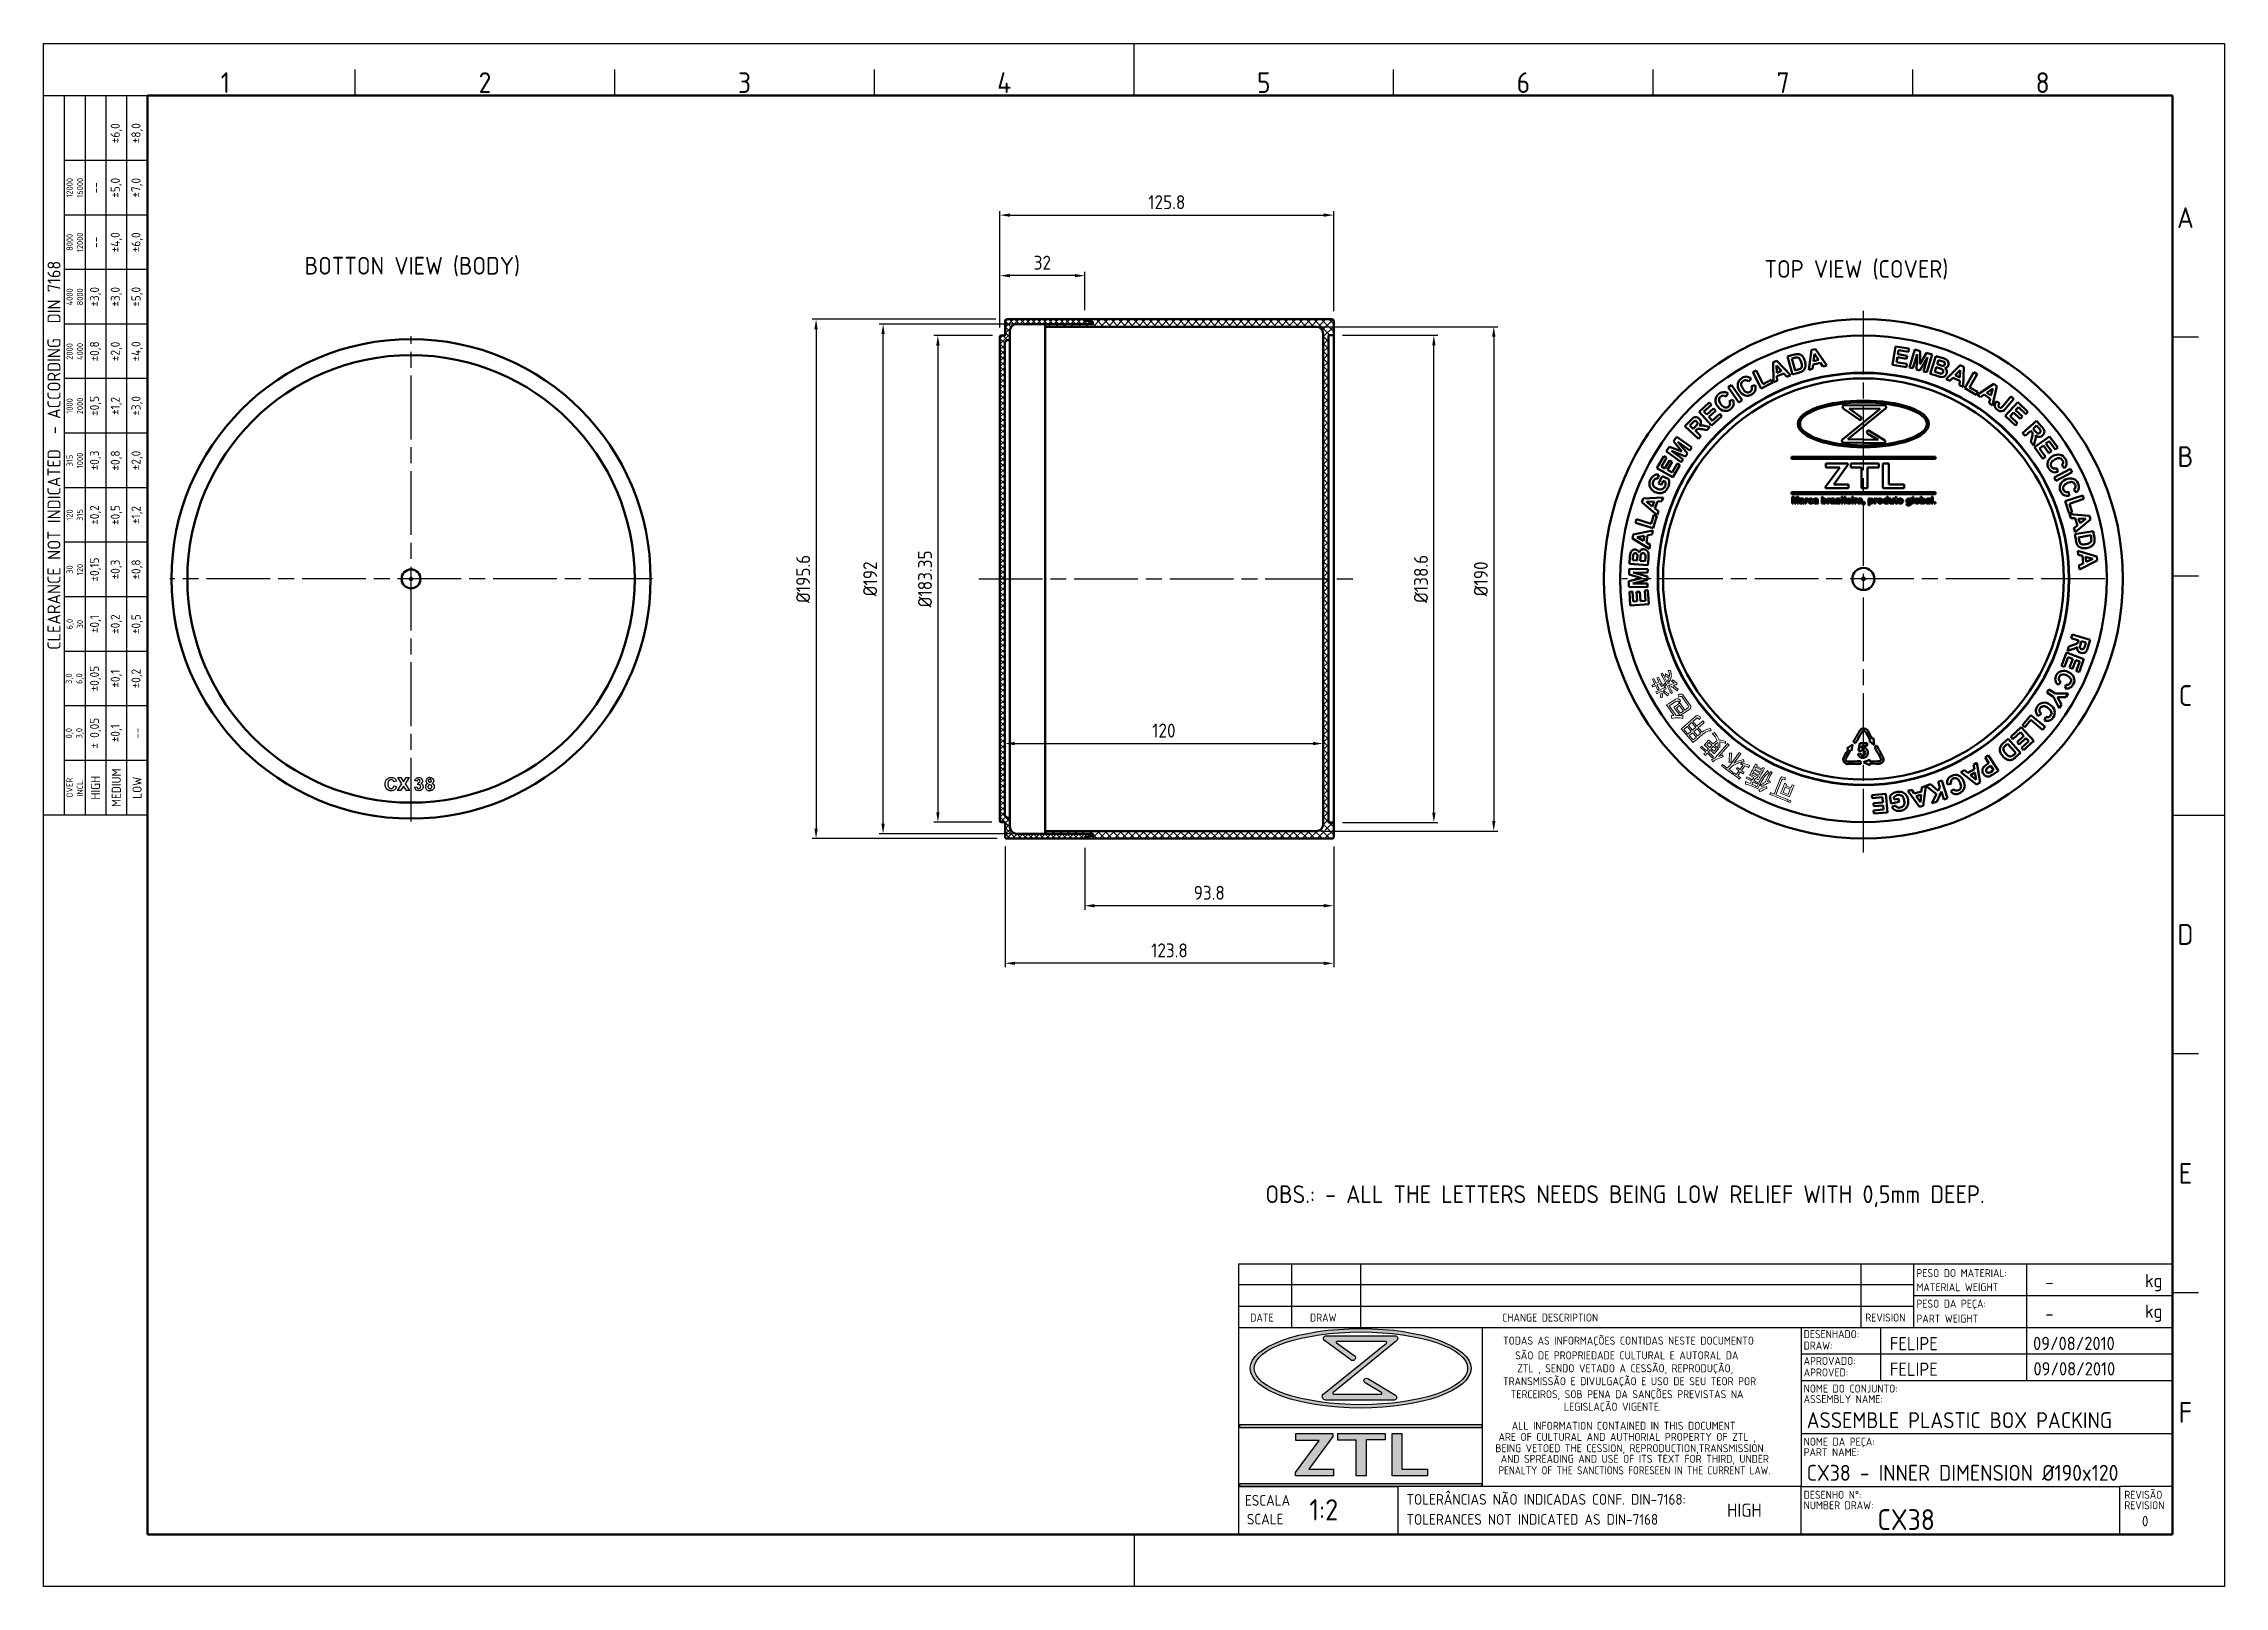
# Model space of a CAD drawing. Extents: x 0 to 822, y 0 to 581.
import ezdxf
from ezdxf.enums import TextEntityAlignment as Align

# ---------------------------------------------------------------- set-up
doc = ezdxf.new("R2010")
doc.units = 0
doc.header["$LTSCALE"] = 2
doc.linetypes.add('AM_ISO02W050', pattern=[7.5, 6, -1.5])
doc.linetypes.add('AM_ISO08W050', pattern=[18, 12, -1.5, 3, -1.5])
doc.layers.get('0').update_dxf_attribs({"linetype": 'CONTINUOUS'})
doc.layers.get('Defpoints').update_dxf_attribs({"linetype": 'CONTINUOUS'})
for name, color, linetype, lineweight in [('AM_0', 7, 'CONTINUOUS', 50), ('AM_3', 6, 'AM_ISO02W050', 25), ('AM_5', 3, 'CONTINUOUS', 25), ('AM_7', 4, 'AM_ISO08W050', 25), ('AM_8', 1, 'CONTINUOUS', 25), ('AM_BOR', 7, 'CONTINUOUS', 50)]:
    doc.layers.add(name, color=color, linetype=linetype, lineweight=lineweight)
doc.layers.add('Camada 1', color=7, linetype='CONTINUOUS')
doc.layers.add('Layer 1', color=7, linetype='CONTINUOUS')
doc.styles.add('ACISOTS', font='isocp.shx', dxfattribs={"height": 1})
doc.styles.get("Standard").update_dxf_attribs({"font": 'ISOCP.SHX'})
doc.dimstyles.new('AM_ISO', dxfattribs={"dimtxt": 3.5, "dimasz": 2.5, "dimexe": 1, "dimexo": 1, "dimgap": 1.5, "dimtad": 1, "dimdsep": 46, "dimtxsty": 'Standard', "dimcen": 0, "dimclrd": 256, "dimclre": 256, "dimclrt": 2, "dimadec": 0, "dimazin": 2, "dimtp": 0.1, "dimtm": 0.1, "dimtfac": 0.71, "dimtdec": 3, "dimtmove": 0, "dimatfit": 3, "dimfxl": 1, "dimlwd": -1, "dimlwe": -1, "dimarcsym": 0})

msp = doc.modelspace()

# ---------------------------------------------------------------- texts
at = {"layer": 'AM_0'}
for s, p in [('BOTTON VIEW (BODY)', (98.369, 494.207)), ('TOP VIEW (COVER)', (648.582, 492.98)), ('OBS.: - ALL THE LETTERS NEEDS BEING LOW RELIEF WITH 0,5mm DEEP.', (460.503, 144.398))]:
    msp.add_text(s, height=6.66667, dxfattribs=at).set_placement(p)

# ---------------------------------------------------------------- blocks, each defined once
blk = doc.blocks.new('A3 ZTL')
for p, q in [((19.57, 280.82), (19.57, 9.78)), ((401.17, 280.82), (19.57, 280.82)), ((401.17, 9.78), (401.17, 280.82)), ((19.57, 9.78), (401.17, 9.78))]:
    blk.add_line(p, q)
at = {"layer": 'AM_BOR', "color": 135, "lineweight": 25}
for p, q in [((0, 0), (0, 290.61)), ((0, 290.61), (410.96, 290.61)), ((205.48, 280.82), (205.48, 290.61)), ((410.96, 290.61), (410.96, 0)), ((58.71, 280.82), (58.71, 285.71)), ((107.63, 280.82), (107.63, 285.71)), ((156.56, 280.82), (156.56, 285.71)), ((254.4, 280.82), (254.4, 285.71)), ((303.33, 280.82), (303.33, 285.71)), ((352.25, 280.82), (352.25, 285.71)), ((3.91, 145.3), (3.91, 280.82)), ((7.83, 280.82), (7.83, 145.3)), ((11.74, 280.82), (11.74, 145.3)), ((15.66, 145.3), (15.66, 280.82)), ((19.57, 268.59), (3.91, 268.59)), ((19.57, 258.32), (3.91, 258.32)), ((19.57, 248.04), (3.91, 248.04)), ((19.57, 237.77), (3.91, 237.77)), ((406.07, 235.32), (401.17, 235.32)), ((19.57, 227.5), (3.91, 227.5)), ((19.57, 217.22), (3.91, 217.22)), ((19.57, 206.95), (3.91, 206.95)), ((19.57, 196.67), (3.91, 196.67)), ((406.07, 190.31), (401.17, 190.31)), ((19.57, 186.4), (3.91, 186.4)), ((19.57, 176.13), (3.91, 176.13)), ((19.57, 165.85), (3.91, 165.85)), ((19.57, 155.58), (3.91, 155.58)), ((401.17, 145.3), (410.96, 145.3)), ((406.07, 100.29), (401.17, 100.29)), ((406.07, 55.28), (401.17, 55.28)), ((205.48, 9.78), (205.48, 0)), ((410.96, 0), (0, 0))]:
    blk.add_line(p, q, dxfattribs=at)
blk.add_lwpolyline([(19.57, 145.3), (0, 145.3), (0, 280.82), (19.57, 280.82)], close=True, dxfattribs=at)
at = {"layer": 'AM_BOR', "color": 135, "lineweight": 25, "style": 'ACISOTS'}
for s, p in [('1', (34.25, 283.27)), ('2', (83.17, 283.27)), ('3', (132.09, 283.27)), ('4', (181.02, 283.27)), ('5', (229.94, 283.27)), ('6', (278.86, 283.27)), ('7', (327.79, 283.27)), ('8', (376.71, 283.27)), ('A', (403.62, 257.83)), ('B', (403.62, 212.82)), ('C', (403.62, 167.81)), ('D', (403.62, 122.8)), ('E', (403.62, 77.79)), ('F', (403.62, 32.78))]:
    blk.add_text(s, height=3.91, dxfattribs=at).set_placement(p, align=Align.MIDDLE)
at = {"layer": 'AM_BOR', "color": 135, "lineweight": 25, "attachment_point": 5, "rotation": 90}
for s, insert, char_height, width in [('±6,0', (13.7, 273.73), 1.712, 10.274), ('±8,0', (17.61, 273.73), 1.712, 10.274), ('12000\\P16000', (5.87, 263.45), 1.174, 10.274), ('--', (9.78, 263.45), 1.712, 10.274), ('±5,0', (13.7, 263.45), 1.712, 10.274), ('±7,0', (17.61, 263.45), 1.712, 10.274), ('8000\\P12000', (5.87, 253.18), 1.174, 10.274), ('±4,0', (13.7, 253.18), 1.712, 10.274), ('±6,0', (17.61, 253.18), 1.712, 10.274), ('--', (9.78, 253.18), 1.712, 10.274), ('{\\Fisocp.shx|c0;CLEARANCE NOT INDICATED  - ACCORDING  DIN 7168}', (1.96, 213.06), 2.4462, 135.5186), ('4000\\P8000', (5.87, 242.91), 1.174, 10.274), ('±3,0', (9.78, 242.91), 1.712, 10.274), ('±3,0', (13.7, 242.91), 1.712, 10.274), ('±5,0', (17.61, 242.91), 1.712, 10.274), ('±0,8', (9.78, 232.63), 1.712, 10.274), ('±2,0', (13.7, 232.63), 1.712, 10.274), ('±4,0', (17.61, 232.63), 1.712, 10.274), ('2000\\P4000', (5.87, 232.63), 1.174, 10.274), ('1000\\P2000', (5.87, 222.36), 1.174, 10.274), ('±0,5', (9.78, 222.36), 1.712, 10.274), ('±1,2', (13.7, 222.36), 1.712, 10.274), ('±3,0', (17.61, 222.36), 1.712, 10.274), ('±0,3', (9.78, 212.08), 1.712, 10.274), ('±0,8', (13.7, 212.08), 1.712, 10.274), ('±2,0', (17.61, 212.08), 1.712, 10.274), ('315\\P1000', (5.87, 212.08), 1.174, 10.274), ('120\\P315', (5.87, 201.81), 1.174, 10.274), ('±0,2', (9.78, 201.81), 1.712, 10.274), ('±0,5', (13.7, 201.81), 1.712, 10.274), ('±1,2', (17.61, 201.81), 1.712, 10.274), ('±0,15', (9.78, 191.54), 1.712, 10.274), ('±0,3', (13.7, 191.54), 1.712, 10.274), ('±0,8', (17.61, 191.54), 1.712, 10.274), ('30\\P120', (5.87, 191.54), 1.174, 10.274), ('6,0\\P30', (5.87, 181.26), 1.174, 10.274), ('±0,1', (9.78, 181.26), 1.712, 10.274), ('±0,2', (13.7, 181.26), 1.712, 10.274), ('±0,5', (17.61, 181.26), 1.712, 10.274), ('±0,05', (9.78, 170.99), 1.712, 10.274), ('±0,2', (17.61, 170.99), 1.712, 10.274), ('3,0\\P6,0', (5.87, 170.99), 1.174, 10.274), ('±0,1', (13.7, 170.99), 1.712, 10.274), ('0,0\\P3,0', (5.87, 160.71), 1.174, 10.274), ('± 0,05', (9.78, 160.71), 1.712, 10.274), ('\\pt4.69206;±0,1', (13.7, 160.71), 1.7123, 10.274), ('--', (17.61, 160.71), 1.712, 10.274), ('{\\Fisocp.shx|c0;OVER\\PINCL.}', (5.87, 150.44), 1.1742, 10.274), ('HIGH', (9.78, 150.44), 1.712, 10.274), ('MEDIUM', (13.7, 150.44), 1.712, 10.274), ('LOW', (17.61, 150.44), 1.712, 10.274)]:
    blk.add_mtext(s, dxfattribs=dict(at, insert=insert, char_height=char_height, width=width))
blk = doc.blocks.new('LEGENDAZTL-1')
at = {"layer": 'AM_8'}
h = blk.add_hatch(color=135, dxfattribs=at)
edge = h.paths.add_edge_path()
edge.add_ellipse((23.01, 31.29), major_axis=(20.82, 0), ratio=0.359907, start_angle=191.4592, end_angle=452.8175)
edge.add_ellipse((23.01, 31.29), major_axis=(20.82, 0), ratio=0.359907, start_angle=92.8175, end_angle=191.4592)
edge = h.paths.add_edge_path(flags=16)
edge.add_ellipse((23.07, 31.29), major_axis=(20.11, 0), ratio=0.340664, start_angle=93.067, end_angle=371.4592)
edge.add_ellipse((23.07, 31.29), major_axis=(20.11, 0), ratio=0.340664, start_angle=11.4592, end_angle=93.067)
h = blk.add_hatch(color=135, dxfattribs=at)
edge = h.paths.add_edge_path()
edge.add_line((27.86, 36.04), (16.14, 26.55))
edge.add_arc((16.46, 25.96), 0.662, 118.1409, 270)
edge.add_line((16.46, 25.3), (29.34, 25.3))
edge.add_arc((29.33, 25.79), 0.488, 271.9685, 418.9108)
edge.add_line((29.58, 26.21), (24.36, 29.35))
edge.add_arc((24.11, 28.95), 0.475, 58.6682, 238.8052)
edge.add_line((23.87, 28.54), (26.98, 26.65))
edge.add_arc((26.92, 26.56), 0.12, -90, 54.6545, ccw=False)
edge.add_line((26.92, 26.44), (17.93, 26.44))
edge.add_arc((17.96, 26.6), 0.167, 129.2364, 260.8226, ccw=False)
edge.add_line((17.86, 26.73), (29.79, 36.47))
edge.add_arc((29.47, 36.9), 0.529, 306.0702, 450)
edge.add_line((29.47, 37.43), (16.54, 37.43))
edge.add_arc((16.52, 36.92), 0.513, 87.7272, 233.7471)
edge.add_line((16.21, 36.5), (21.18, 32.86))
edge.add_arc((21.5, 33.28), 0.527, 232.4714, 414.7334)
edge.add_line((21.81, 33.71), (18.46, 36.07))
edge.add_arc((18.53, 36.2), 0.144, 90, 242.5235, ccw=False)
edge.add_line((18.53, 36.35), (27.78, 36.35))
edge.add_arc((27.75, 36.17), 0.176, -50.9964, 80.7655, ccw=False)
for points in [[(0.28, 20.1), (45.87, 20.1), (45.87, 20.7), (0.28, 20.7)], [(10.71, 11.65), (10.71, 11.05), (17.9, 11.05), (17.9, 12.32), (13.24, 12.32), (17.77, 18.44), (17.77, 19.04), (10.78, 19.04), (10.78, 17.71), (15.21, 17.71)], [(18.7, 17.78), (22.17, 17.78), (22.17, 11.05), (24.07, 11.05), (24.07, 17.84), (27.63, 17.84), (27.63, 19.04), (18.7, 19.04)], [(35.62, 11.02), (35.62, 12.32), (30.79, 12.32), (30.79, 19.04), (28.93, 19.04), (28.93, 11.02)], [(45.87, 9.6), (0.28, 9.6), (0.28, 9), (45.87, 9)]]:
    blk.add_hatch(color=135, dxfattribs=at).paths.add_polyline_path(points)
at = {"layer": 'AM_8', "color": 135}
for p, q in [((0, 51), (176, 51)), ((0, 51), (0, 0)), ((10, 51), (10, 39)), ((23, 51), (23, 39)), ((117.25, 51), (117.25, 39)), ((127.25, 39), (127.25, 51)), ((148.5, 51), (148.5, 45)), ((176, 0), (176, 51)), ((127.25, 47), (0, 47)), ((0, 43), (127.25, 43)), ((127.25, 45), (176, 45)), ((148.5, 45), (148.5, 39)), ((0, 39), (106, 39)), ((16.54, 37.43), (29.47, 37.43)), ((45.93, 39), (45.93, 9)), ((106, 39), (106, 20)), ((106, 39), (176, 39)), ((121, 39), (121, 29)), ((148.5, 39), (148.5, 29)), ((106, 34), (176, 34)), ((106, 29), (176, 29)), ((0.28, 20.1), (0.28, 20.7)), ((0.28, 20.7), (45.87, 20.7)), ((45.87, 20.7), (45.87, 20.1)), ((45.87, 20.1), (0.28, 20.1)), ((10.71, 11.65), (15.21, 17.71)), ((10.78, 17.71), (10.78, 19.04)), ((10.78, 19.04), (17.77, 19.04)), ((15.21, 17.71), (10.78, 17.71)), ((17.77, 18.44), (13.24, 12.32)), ((17.77, 19.04), (17.77, 18.44)), ((18.7, 17.78), (18.7, 19.04)), ((18.7, 19.04), (27.63, 19.04)), ((22.17, 17.78), (18.7, 17.78)), ((22.17, 11.05), (22.17, 17.78)), ((24.07, 17.84), (24.07, 11.05)), ((27.63, 17.84), (24.07, 17.84)), ((27.63, 19.04), (27.63, 17.84)), ((28.93, 11.02), (28.93, 19.04)), ((28.93, 19.04), (30.79, 19.04)), ((30.79, 19.04), (30.79, 12.32)), ((106, 20), (106, 9)), ((106, 19), (176, 19)), ((0, 9), (30, 9)), ((106, 9), (0, 9)), ((0.28, 9.6), (45.87, 9.6)), ((0.28, 9), (0.28, 9.6)), ((45.87, 9), (0.28, 9)), ((10.71, 11.05), (10.71, 11.65)), ((17.9, 11.05), (10.71, 11.05)), ((13.24, 12.32), (17.9, 12.32)), ((17.9, 12.32), (17.9, 11.05)), ((24.07, 11.05), (22.17, 11.05)), ((35.62, 11.02), (28.93, 11.02)), ((30, 9), (30, 0)), ((30.79, 12.32), (35.62, 12.32)), ((35.62, 12.32), (35.62, 11.02)), ((45.87, 9.6), (45.87, 9)), ((106, 0), (106, 9)), ((106, 9), (166, 9)), ((176, 9), (166, 9)), ((166, 9), (166, 0)), ((0, 0), (176, 0))]:
    blk.add_line(p, q, dxfattribs=at)
blk.add_lwpolyline([(16.54, 37.43), (29.47, 37.43, -0.726075), (29.79, 36.47), (17.86, 26.73, 0.646844), (17.93, 26.44), (26.92, 26.44, 0.730915), (26.98, 26.65), (23.87, 28.54, -1.001197), (24.36, 29.35), (29.58, 26.21, -0.746343), (29.34, 25.3), (16.46, 25.3, -0.780296), (16.14, 26.55), (27.86, 36.04, 0.647932), (27.78, 36.35), (18.53, 36.35, 0.78497), (18.46, 36.07), (21.81, 33.71, -1.019937), (21.18, 32.86), (16.21, 36.5, -0.740095), (16.54, 37.43, -0.257794)], format="xyb", dxfattribs=at)
for centre, major_axis, ratio in [((23.01, 31.29), (-20.82, 0), 0.359907), ((23.07, 31.29), (-20.11, 0), 0.340664)]:
    blk.add_ellipse(centre, major_axis=major_axis, ratio=ratio, dxfattribs=at)
for s, height, p in [('PESO DO MATERIAL:', 1.5, (127.75, 48.48)), ('MATERIAL WEIGHT', 1.5, (127.75, 45.82)), ('kg', 2.5, (170.83, 46.56)), ('DATE', 1.5, (2.22, 40.09)), ('DRAW', 1.5, (13.48, 40.09)), ('CHANGE DESCRIPTION', 1.5, (49.68, 40.09)), ('REVISION', 1.5, (118.12, 40.09)), ('PESO DA PEÇA:', 1.5, (127.75, 42.71)), ('PART WEIGHT', 1.5, (127.75, 39.91)), ('kg', 2.5, (170.83, 40.79)), ('TODAS AS INFORMAÇÕES CONTIDAS NESTE DOCUMENTO', 1.5, (49.85, 35.75)), ('DESENHADO:', 1.5, (106.5, 36.98)), ('SÃO DE PROPRIEDADE CULTURAL E AUTORAL DA', 1.5, (52.14, 32.98)), ('APROVADO:', 1.5, (106.5, 31.93)), ('DRAW:', 1.5, (106.5, 34.82)), ('TRANSMISSÃO E DIVULGAÇÃO E USO DE SEU TEOR POR', 1.5, (49.85, 28.1)), ('ZTL , SENDO VETADO A CESSÃO, REPRODUÇÃO,', 1.5, (52.53, 30.54)), ('APROVED:', 1.5, (106.5, 29.77)), ('TERCEIROS, SOB PENA DA SANÇÕES PREVISTAS NA', 1.5, (51.3, 25.66)), ('LEGISLAÇÃO VIGENTE.', 1.5, (61.33, 23.31)), ('ASSEMBLY NAME:', 1.5, (106.5, 24.74)), ('NOME DO CONJUNTO:', 1.5, (106.5, 26.72)), ('ALL INFORMATION CONTAINED IN THIS DOCUMENT', 1.5, (51.5, 19.72)), ('BEING VETOED THE CESSION, REPRODUCTION,TRANSMISSION', 1.5, (48.41, 15.49)), ('ARE OF CULTURAL AND AUTHORIAL PROPERTY OF ZTL ,', 1.5, (49, 17.62)), ('NOME DA PEÇA:', 1.5, (106.5, 16.72)), ('AND SPREADING AND USE OF ITS TEXT FOR THIRD, UNDER', 1.5, (49.42, 13.49)), ('PART NAME:', 1.5, (106.5, 14.74)), ('TOLERÂNCIAS NÃO INDICADAS CONF. DIN-7168:', 2, (31.66, 5.6)), ('DESENHO N%%d:', 1.5, (106.5, 6.72)), ('REVISÃO', 1.5, (166.93, 6.72)), ('ESCALA', 2, (1.21, 5.42)), ('NUMBER DRAW:', 1.5, (106.5, 4.74)), ('REVISION', 1.5, (166.93, 4.74)), ('SCALE', 2, (1.57, 1.88)), ('TOLERANCES NOT INDICATED AS DIN-7168', 2, (31.66, 1.83))]:
    blk.add_text(s, height=height, dxfattribs=at).set_placement(p)
at = {"layer": 'AM_8', "color": 135, "width": 0.95}
blk.add_text('PENALTY OF THE SANCTIONS FORESEEN IN THE CURRENT LAW.', height=1.5, dxfattribs=at).set_placement((48.99, 11.32))
at = {"layer": 'AM_8', "color": 135}
for tag, p in [('PESO1', (152.06, 47.53)), ('PESO', (152.06, 41.58))]:
    blk.add_attdef(tag, text='', height=2.5, dxfattribs=at).set_placement(p, align=Align.MIDDLE_LEFT)
for tag, p, height in [('DESN.', (122.75, 34.7), 2.5), ('DATADES', (149.73, 34.73), 2.5), ('APROV', (122.75, 29.87), 2.5), ('DATAAPROV', (149.81, 29.95), 2.5), ('CONJUNTO', (107.07, 20.02), 3), ('PEÇA', (107.07, 10.1), 3), ('NºDESENHO', (120.41, 0.84), 3.91)]:
    blk.add_attdef(tag, p, '', height=height, dxfattribs=at)
at = {"layer": 'AM_8', "color": 135, "style": 'ACISOTS'}
for tag, p, height in [('GEN-TITLE-SCA{12.7}', (13.36, 2.64), 4), ('GEN-TITLE-DWG{30.6}', (92.5, -2.65), 2)]:
    blk.add_attdef(tag, p, '', height=height, dxfattribs=at)
at = {"layer": 'AM_8', "color": 135}
for tag, height, p in [('TOL.N.IND', 2.5, (95.33, 4.56)), ('REV.', 1.96, (170.86, 2.49))]:
    blk.add_attdef(tag, text='', height=height, dxfattribs=at).set_placement(p, align=Align.MIDDLE_CENTER)
blk = doc.blocks.new('*D31')
at = {"layer": 'AM_5'}
for p, q in [((360.42, 474.23), (360.42, 518.11)), ((486.22, 480.36), (486.22, 518.11)), ((364.17, 516.61), (482.47, 516.61))]:
    blk.add_line(p, q, dxfattribs=at)
for points in [[(364.17, 517.23), (364.17, 515.98), (360.42, 516.61)], [(482.47, 517.23), (482.47, 515.98), (486.22, 516.61)]]:
    blk.add_solid(points, dxfattribs=at)
at = {"layer": 'Defpoints', "color": 0}
for p in [(486.22, 516.61), (486.22, 478.86), (360.42, 472.73)]:
    blk.add_point(p, dxfattribs=at)
at = {"layer": 'AM_5', "color": 3, "insert": (423.32, 521.48), "char_height": 5.25, "attachment_point": 5}
blk.add_mtext('125.8', dxfattribs=at)
blk = doc.blocks.new('*D32')
at = {"layer": 'AM_5'}
for p, q in [((360.42, 474.23), (360.42, 495.3)), ((388.67, 493.8), (364.17, 493.8)), ((392.42, 480.86), (392.42, 495.3))]:
    blk.add_line(p, q, dxfattribs=at)
for points in [[(364.17, 494.43), (364.17, 493.18), (360.42, 493.8)], [(388.67, 494.43), (388.67, 493.18), (392.42, 493.8)]]:
    blk.add_solid(points, dxfattribs=at)
at = {"layer": 'Defpoints', "color": 0}
for p in [(360.42, 493.8), (392.42, 479.36), (360.42, 472.73)]:
    blk.add_point(p, dxfattribs=at)
at = {"layer": 'AM_5', "color": 3, "insert": (376.42, 498.68), "char_height": 5.25, "attachment_point": 5}
blk.add_mtext('32', dxfattribs=at)
blk = doc.blocks.new('*D33')
at = {"layer": 'AM_5'}
for p, q in [((362.22, 327.63), (362.22, 316.03)), ((482.22, 327.63), (482.22, 316.03)), ((365.97, 317.53), (478.47, 317.53))]:
    blk.add_line(p, q, dxfattribs=at)
for points in [[(365.97, 318.15), (365.97, 316.9), (362.22, 317.53)], [(478.47, 318.15), (478.47, 316.9), (482.22, 317.53)]]:
    blk.add_solid(points, dxfattribs=at)
at = {"layer": 'Defpoints', "color": 0}
for p in [(362.22, 329.13), (482.22, 329.13), (482.22, 317.53)]:
    blk.add_point(p, dxfattribs=at)
at = {"layer": 'AM_5', "color": 3, "insert": (422.22, 322.4), "char_height": 5.25, "attachment_point": 5}
blk.add_mtext('120', dxfattribs=at)
blk = doc.blocks.new('*D34')
at = {"layer": 'AM_5'}
for p, q in [((392.42, 278.26), (392.42, 254.93)), ((486.22, 278.76), (486.22, 254.93)), ((482.47, 256.43), (396.17, 256.43))]:
    blk.add_line(p, q, dxfattribs=at)
for points in [[(396.17, 257.05), (396.17, 255.8), (392.42, 256.43)], [(482.47, 257.05), (482.47, 255.8), (486.22, 256.43)]]:
    blk.add_solid(points, dxfattribs=at)
at = {"layer": 'Defpoints', "color": 0}
for p in [(392.42, 279.76), (486.22, 280.26), (392.42, 256.43)]:
    blk.add_point(p, dxfattribs=at)
at = {"layer": 'AM_5', "color": 3, "insert": (439.32, 261.3), "char_height": 5.25, "attachment_point": 5}
blk.add_mtext('93.8', dxfattribs=at)
blk = doc.blocks.new('*D35')
at = {"layer": 'AM_5'}
for p, q in [((362.42, 278.76), (362.42, 233.23)), ((486.22, 278.76), (486.22, 233.23)), ((482.47, 234.73), (366.17, 234.73))]:
    blk.add_line(p, q, dxfattribs=at)
for points in [[(366.17, 235.35), (366.17, 234.1), (362.42, 234.73)], [(482.47, 235.35), (482.47, 234.1), (486.22, 234.73)]]:
    blk.add_solid(points, dxfattribs=at)
at = {"layer": 'Defpoints', "color": 0}
for p in [(362.42, 280.26), (486.22, 280.26), (362.42, 234.73)]:
    blk.add_point(p, dxfattribs=at)
at = {"layer": 'AM_5', "color": 3, "insert": (424.32, 239.6), "char_height": 5.25, "attachment_point": 5}
blk.add_mtext('123.8', dxfattribs=at)
blk = doc.blocks.new('*D36')
at = {"layer": 'AM_5'}
for p, q in [((481.22, 474.56), (548.06, 474.56)), ((546.56, 470.81), (546.56, 288.31)), ((481.22, 284.56), (548.06, 284.56))]:
    blk.add_line(p, q, dxfattribs=at)
for points in [[(545.93, 470.81), (547.18, 470.81), (546.56, 474.56)], [(545.93, 288.31), (547.18, 288.31), (546.56, 284.56)]]:
    blk.add_solid(points, dxfattribs=at)
at = {"layer": 'Defpoints', "color": 0}
for p in [(479.72, 474.56), (479.72, 284.56), (546.56, 284.56)]:
    blk.add_point(p, dxfattribs=at)
at = {"layer": 'AM_5', "color": 3, "insert": (541.68, 379.56), "char_height": 5.25, "attachment_point": 5, "rotation": 90}
blk.add_mtext('%%C190', dxfattribs=at)
blk = doc.blocks.new('*D37')
at = {"layer": 'AM_5'}
for p, q in [((489.52, 471.36), (525.48, 471.36)), ((523.98, 291.51), (523.98, 467.61)), ((489.52, 287.76), (525.48, 287.76))]:
    blk.add_line(p, q, dxfattribs=at)
for points in [[(523.36, 467.61), (524.61, 467.61), (523.98, 471.36)], [(523.36, 291.51), (524.61, 291.51), (523.98, 287.76)]]:
    blk.add_solid(points, dxfattribs=at)
at = {"layer": 'Defpoints', "color": 0}
for p in [(488.02, 471.36), (523.98, 471.36), (488.02, 287.76)]:
    blk.add_point(p, dxfattribs=at)
at = {"layer": 'AM_5', "color": 3, "insert": (519.11, 379.56), "char_height": 5.25, "attachment_point": 5, "rotation": 90}
blk.add_mtext('%%C138.6', dxfattribs=at)
blk = doc.blocks.new('*D38')
at = {"layer": 'AM_5'}
for p, q in [((358.92, 477.36), (289.63, 477.36)), ((291.13, 473.61), (291.13, 285.51)), ((359.42, 281.76), (289.63, 281.76))]:
    blk.add_line(p, q, dxfattribs=at)
for points in [[(290.51, 473.61), (291.76, 473.61), (291.13, 477.36)], [(290.51, 285.51), (291.76, 285.51), (291.13, 281.76)]]:
    blk.add_solid(points, dxfattribs=at)
at = {"layer": 'Defpoints', "color": 0}
for p in [(360.42, 477.36), (291.13, 281.76), (360.92, 281.76)]:
    blk.add_point(p, dxfattribs=at)
at = {"layer": 'AM_5', "color": 3, "insert": (286.26, 379.56), "char_height": 5.25, "attachment_point": 5, "rotation": 90}
blk.add_mtext('%%C195.6', dxfattribs=at)
blk = doc.blocks.new('*D39')
at = {"layer": 'AM_5'}
for p, q in [((365.22, 475.56), (314.89, 475.56)), ((316.39, 287.31), (316.39, 471.81)), ((365.22, 283.56), (314.89, 283.56))]:
    blk.add_line(p, q, dxfattribs=at)
for points in [[(315.76, 471.81), (317.01, 471.81), (316.39, 475.56)], [(315.76, 287.31), (317.01, 287.31), (316.39, 283.56)]]:
    blk.add_solid(points, dxfattribs=at)
at = {"layer": 'Defpoints', "color": 0}
for p in [(316.39, 475.56), (366.72, 475.56), (366.72, 283.56)]:
    blk.add_point(p, dxfattribs=at)
at = {"layer": 'AM_5', "color": 3, "insert": (311.51, 379.56), "char_height": 5.25, "attachment_point": 5, "rotation": 90}
blk.add_mtext('%%C192', dxfattribs=at)
blk = doc.blocks.new('*D40')
at = {"layer": 'AM_5'}
for p, q in [((357.65, 471.23), (335.55, 471.23)), ((337.05, 467.48), (337.05, 291.63)), ((357.42, 287.88), (335.55, 287.88))]:
    blk.add_line(p, q, dxfattribs=at)
for points in [[(336.43, 467.48), (337.68, 467.48), (337.05, 471.23)], [(336.43, 291.63), (337.68, 291.63), (337.05, 287.88)]]:
    blk.add_solid(points, dxfattribs=at)
at = {"layer": 'Defpoints', "color": 0}
for p in [(359.15, 471.23), (337.05, 287.88), (358.92, 287.88)]:
    blk.add_point(p, dxfattribs=at)
at = {"layer": 'AM_5', "color": 3, "insert": (332.18, 379.56), "char_height": 5.25, "attachment_point": 5, "rotation": 90}
blk.add_mtext('%%c183.35', dxfattribs=at)

# ---------------------------------------------------------------- dimensions: what is measured, and where the dimension line sits
at = {"layer": 'AM_5'}
for base, p1, p2, picture, middle in [((486.221, 516.605), (360.421, 472.732), (486.221, 478.857), '*D31', (423.321, 521.481)), ((360.421, 493.8), (392.421, 479.357), (360.421, 472.732), '*D32', (376.421, 498.676)), ((482.221, 317.526), (362.221, 329.129), (482.221, 329.129), '*D33', (422.221, 322.401)), ((362.421, 234.726), (486.221, 280.257), (362.421, 280.257), '*D35', (424.321, 239.601)), ((392.421, 256.426), (486.221, 280.257), (392.421, 279.757), '*D34', (439.321, 261.301))]:
    dim = msp.add_linear_dim(base=base, p1=p1, p2=p2, dimstyle='AM_ISO', override={"dimscale": 1.5, "dimclrt": 3, "dimadec": 2, "dimtp": 0, "dimtm": 0.12, "dimtdec": 2}, dxfattribs=at)
    dim.commit()
    dim.dimension.update_dxf_attribs({"geometry": picture, "text_midpoint": middle})
for base, p1, p2, text, picture, middle in [((291.131, 281.757), (360.421, 477.357), (360.921, 281.757), '%%C195.6', '*D38', (286.256, 379.557)), ((316.387, 475.557), (366.721, 283.557), (366.721, 475.557), '%%C192', '*D39', (311.511, 379.557)), ((337.051, 287.882), (359.147, 471.232), (358.921, 287.882), '%%c183.35', '*D40', (332.176, 379.557)), ((546.556, 284.557), (479.721, 474.557), (479.721, 284.557), '%%C190', '*D36', (541.681, 379.557)), ((523.984, 471.357), (488.021, 287.757), (488.021, 471.357), '%%C138.6', '*D37', (519.109, 379.557))]:
    dim = msp.add_linear_dim(base=base, p1=p1, p2=p2, angle=90, text=text, dimstyle='AM_ISO', override={"dimscale": 1.5, "dimclrt": 3, "dimadec": 2, "dimtp": 0, "dimtm": 0.12, "dimtdec": 2}, dxfattribs=at)
    dim.commit()
    dim.dimension.update_dxf_attribs({"geometry": picture, "text_midpoint": middle})

# ---------------------------------------------------------------- hatches: boundary and pattern name
at = {"layer": 'AM_3'}
h = msp.add_hatch(dxfattribs=at)
h.set_pattern_fill('ANSI31', color=256, scale=15, style=0)
h.paths.add_polyline_path([(78.278, 102.972), (76.724, 102.972), (76.724, 95.972), (83.474, 95.972), (83.474, 99.972, -0.2679492)])
h.paths.add_polyline_path([(83.474, 63.972), (76.724, 63.972), (76.724, 56.972), (78.278, 56.972, -0.2679492), (83.474, 59.972)])
h = msp.add_hatch(dxfattribs=at)
h.set_pattern_fill('ANSI31', color=256, scale=15, style=0)
h.paths.add_polyline_path([(86.474, 95.972), (90.224, 99.722), (90.224, 102.972), (88.671, 102.972, -0.2679492), (83.474, 99.972), (83.474, 95.972)])
h.paths.add_polyline_path([(90.224, 56.972), (90.224, 60.222), (86.474, 63.972), (83.474, 63.972), (83.474, 59.972, -0.2679492), (88.671, 56.972)])
at = {"layer": 'AM_8'}
h = msp.add_hatch(dxfattribs=at)
h.set_pattern_fill('_U', color=256, scale=1.5, angle=45, style=0, double=1, pattern_type=0)
h.set_pattern_definition([(45, (243.7779, 64.9816), (-1.06066, 1.06066), []), (135, (243.7779, 64.9816), (-1.06066, -1.06066), [])])
edge = h.paths.add_edge_path()
edge.add_line((360.921, 287.882), (362.221, 287.882))
edge.add_arc((362.221, 287.682), 0.2, 0, 90, ccw=False)
edge.add_line((362.421, 287.682), (362.421, 282.257))
edge.add_arc((362.921, 282.257), 0.5, 180, 270)
edge.add_line((362.921, 281.757), (392.421, 281.757))
edge.add_line((392.421, 281.757), (392.421, 282.276))
edge.add_arc((392.621, 282.276), 0.2, 95.710593, 180, ccw=False)
edge.add_line((392.601, 282.475), (395.241, 282.739))
edge.add_arc((395.221, 282.938), 0.2, 275.710593, 360)
edge.add_line((395.421, 282.938), (395.421, 283.357))
edge.add_arc((395.221, 283.357), 0.2, 0, 90)
edge.add_line((395.221, 283.557), (366.721, 283.557))
edge.add_arc((366.721, 286.057), 2.5, 180, 270, ccw=False)
edge.add_line((364.221, 286.057), (364.221, 289.057))
edge.add_arc((363.721, 289.057), 0.5, 0, 90)
edge.add_arc((363.721, 291.057), 1.5, 180, 270, ccw=False)
edge.add_line((362.221, 291.057), (362.221, 468.057))
edge.add_arc((363.721, 468.057), 1.5, 90, 180, ccw=False)
edge.add_arc((363.721, 470.057), 0.5, 270, 360)
edge.add_line((364.221, 470.057), (364.221, 473.057))
edge.add_arc((366.721, 473.057), 2.5, 90, 180, ccw=False)
edge.add_line((366.721, 475.557), (395.221, 475.557))
edge.add_arc((395.221, 475.757), 0.2, 270, 360)
edge.add_line((395.421, 475.757), (395.421, 476.176))
edge.add_arc((395.221, 476.176), 0.2, 0, 84.289407)
edge.add_line((395.241, 476.375), (392.601, 476.639))
edge.add_arc((392.621, 476.838), 0.2, 180, 264.289407, ccw=False)
edge.add_line((392.421, 476.838), (392.421, 477.357))
edge.add_line((392.421, 477.357), (362.921, 477.357))
edge.add_arc((362.921, 476.857), 0.5, 90, 180)
edge.add_line((362.421, 476.857), (362.421, 471.432))
edge.add_arc((362.221, 471.432), 0.2, -90, 0, ccw=False)
edge.add_line((362.221, 471.232), (360.921, 471.232))
edge.add_arc((360.921, 470.732), 0.5, 90, 180)
edge.add_line((360.421, 470.732), (360.421, 288.382))
edge.add_arc((360.921, 288.382), 0.5, 180, 270)
h = msp.add_hatch(dxfattribs=at)
h.set_pattern_fill('_U', color=256, scale=2, angle=45, style=0, double=1, pattern_type=0)
h.set_pattern_definition([(45, (203.7779, 64.9816), (-1.4142136, 1.4142136), []), (135, (203.7779, 64.9816), (-1.4142136, -1.4142136), [])])
edge = h.paths.add_edge_path()
edge.add_line((485.721, 477.357), (392.421, 477.357))
edge.add_line((392.421, 477.357), (392.421, 476.838))
edge.add_arc((392.621, 476.838), 0.2, 180, 264.289407)
edge.add_line((392.601, 476.639), (395.331, 476.366))
edge.add_arc((395.321, 476.267), 0.1, 0, 84.289407, ccw=False)
edge.add_line((395.421, 476.267), (395.421, 475.657))
edge.add_arc((395.321, 475.657), 0.1, -89.681693, 0, ccw=False)
edge.add_line((395.321, 475.557), (377.669, 475.459))
edge.add_arc((377.671, 475.209), 0.25, 90.318307, 180)
edge.add_line((377.421, 475.209), (377.421, 474.807))
edge.add_arc((377.671, 474.807), 0.25, 180, 270)
edge.add_line((377.671, 474.557), (479.721, 474.557))
edge.add_arc((479.721, 472.057), 2.5, 0, 90, ccw=False)
edge.add_line((482.221, 472.057), (482.221, 287.057))
edge.add_arc((479.721, 287.057), 2.5, 270, 360, ccw=False)
edge.add_line((479.721, 284.557), (377.671, 284.557))
edge.add_arc((377.671, 284.307), 0.25, 90, 180)
edge.add_line((377.421, 284.307), (377.421, 283.906))
edge.add_arc((377.671, 283.906), 0.25, 180, 269.681693)
edge.add_line((377.669, 283.656), (395.321, 283.558))
edge.add_arc((395.321, 283.458), 0.1, 0, 89.681693, ccw=False)
edge.add_line((395.421, 283.458), (395.421, 282.848))
edge.add_arc((395.321, 282.848), 0.1, -84.289407, 0, ccw=False)
edge.add_line((395.331, 282.748), (392.601, 282.475))
edge.add_arc((392.621, 282.276), 0.2, 95.710593, 180)
edge.add_line((392.421, 282.276), (392.421, 281.757))
edge.add_line((392.421, 281.757), (485.721, 281.757))
edge.add_arc((485.721, 282.257), 0.5, 270, 360)
edge.add_line((486.221, 282.257), (486.221, 287.557))
edge.add_arc((486.021, 287.557), 0.2, 0, 90)
edge.add_line((486.021, 287.757), (484.421, 287.757))
edge.add_arc((484.421, 287.957), 0.2, 180, 270, ccw=False)
edge.add_line((484.221, 287.957), (484.221, 471.157))
edge.add_arc((484.421, 471.157), 0.2, 90, 180, ccw=False)
edge.add_line((484.421, 471.357), (486.021, 471.357))
edge.add_arc((486.021, 471.557), 0.2, 270, 360)
edge.add_line((486.221, 471.557), (486.221, 476.857))
edge.add_arc((485.721, 476.857), 0.5, 0, 90)

# ---------------------------------------------------------------- linework, layer by layer
at = {"layer": 'AM_0'}
for p, q in [((362.421, 471.432), (362.421, 476.857)), ((392.421, 477.357), (362.921, 477.357)), ((392.421, 477.357), (392.421, 476.838)), ((392.421, 477.357), (485.721, 477.357)), ((392.421, 476.838), (392.421, 477.357)), ((486.221, 471.557), (486.221, 476.857)), ((360.421, 288.382), (360.421, 470.732)), ((360.921, 471.232), (362.221, 471.232)), ((363.721, 469.557), (363.721, 469.557)), ((364.221, 470.057), (364.221, 473.057)), ((364.221, 289.057), (364.221, 470.057)), ((395.221, 475.557), (366.721, 475.557)), ((377.421, 475.209), (377.421, 474.807)), ((377.421, 284.307), (377.421, 474.807)), ((395.321, 475.557), (377.669, 475.459)), ((377.671, 474.557), (479.721, 474.557)), ((392.601, 476.639), (395.331, 476.366)), ((395.241, 476.375), (392.601, 476.639)), ((395.421, 476.267), (395.421, 475.657)), ((395.421, 476.176), (395.421, 475.757)), ((482.221, 287.057), (482.221, 472.057)), ((484.221, 471.157), (484.221, 287.957)), ((484.421, 471.357), (486.021, 471.357)), ((486.221, 471.557), (486.221, 287.557)), ((362.221, 468.057), (362.221, 291.057)), ((360.921, 287.882), (362.221, 287.882)), ((362.421, 287.682), (362.421, 282.257)), ((363.721, 289.557), (363.721, 289.557)), ((364.221, 289.057), (364.221, 286.057)), ((484.421, 287.757), (486.021, 287.757)), ((392.421, 281.757), (362.921, 281.757)), ((395.221, 283.557), (366.721, 283.557)), ((377.421, 283.906), (377.421, 284.307)), ((395.321, 283.558), (377.669, 283.656)), ((377.671, 284.557), (479.721, 284.557)), ((392.421, 282.276), (392.421, 281.757)), ((392.421, 281.757), (392.421, 282.276)), ((392.421, 281.757), (485.721, 281.757)), ((392.601, 282.475), (395.331, 282.748)), ((395.241, 282.739), (392.601, 282.475)), ((395.421, 282.848), (395.421, 283.458)), ((395.421, 282.938), (395.421, 283.357)), ((486.221, 287.557), (486.221, 282.257))]:
    msp.add_line(p, q, dxfattribs=at)
for centre, radius in [((685.884, 379.557), 97.8), ((138.474, 379.557), 90.3), ((685.884, 379.557), 91.675), ((138.474, 379.557), 84.3), ((138.474, 379.557), 3.572), ((138.474, 379.557), 0.469)]:
    msp.add_circle(centre, radius, dxfattribs=at)
for centre, radius, start, end in [((362.921, 476.857), 0.5, 90, 180), ((392.621, 476.838), 0.2, 180, 264.289407), ((392.621, 476.838), 0.2, 180, 264.289407), ((485.721, 476.857), 0.5, 0, 90), ((360.921, 470.732), 0.5, 90, 180), ((362.221, 471.432), 0.2, 270, 0), ((363.721, 468.057), 1.5, 90, 180), ((363.721, 470.057), 0.5, 270, 0), ((366.721, 473.057), 2.5, 90, 180), ((377.671, 475.209), 0.25, 90.318307, 180), ((377.671, 474.807), 0.25, 180, 270), ((395.221, 475.757), 0.2, 270, 0), ((395.221, 476.176), 0.2, 0, 84.289407), ((395.321, 475.657), 0.1, 270.318307, 0), ((395.321, 476.267), 0.1, 0, 84.289407), ((479.721, 472.057), 2.5, 0, 90), ((484.421, 471.157), 0.2, 90, 180), ((486.021, 471.557), 0.2, 270, 0), ((360.921, 288.382), 0.5, 180, 270), ((363.721, 291.057), 1.5, 180, 270), ((362.221, 287.682), 0.2, 0, 90), ((363.721, 289.057), 0.5, 0, 90), ((484.421, 287.957), 0.2, 180, 270), ((486.021, 287.557), 0.2, 0, 90), ((362.921, 282.257), 0.5, 180, 270), ((366.721, 286.057), 2.5, 180, 270), ((377.671, 284.307), 0.25, 90, 180), ((377.671, 283.906), 0.25, 180, 269.681693), ((392.621, 282.276), 0.2, 95.710593, 180), ((392.621, 282.276), 0.2, 95.710593, 180), ((395.221, 283.357), 0.2, 0, 90), ((395.221, 282.938), 0.2, 275.710593, 0), ((395.321, 283.458), 0.1, 0, 89.681693), ((395.321, 282.848), 0.1, 275.710593, 0), ((479.721, 287.057), 2.5, 270, 0), ((485.721, 282.257), 0.5, 270, 0)]:
    msp.add_arc(centre, radius, start, end, dxfattribs=at)
for major_axis, ratio, start_param, end_param in [((75.544, 0), 0.9999764, 4.712389, 10.9955743), ((-4.164, 0), 0.9999679, 3.1415927, 9.424778), ((-0.547, 0), 0.9999679, 3.1415927, 9.424778)]:
    msp.add_ellipse((685.884, 379.557), major_axis=major_axis, ratio=ratio, start_param=start_param, end_param=end_param, dxfattribs=at)
at = {"layer": 'AM_0', "color": 7}
for points in [[(651.829, 461.18), (651.829, 461.18), (653.215, 461.739), (653.215, 461.739)], [(651.924, 453.67), (651.924, 453.67), (651.829, 461.18), (651.829, 461.18)], [(653.215, 461.739), (653.215, 461.739), (658.435, 456.301), (658.435, 456.301)], [(657.246, 463.329), (657.246, 463.329), (659.728, 464.041), (659.728, 464.041)], [(659.175, 456.603), (659.175, 456.603), (657.246, 463.329), (657.246, 463.329)], [(659.539, 462.755), (659.539, 462.755), (658.93, 462.58), (658.93, 462.58)], [(658.93, 462.58), (658.93, 462.58), (660.207, 458.126), (660.207, 458.126)], [(660.673, 463.011), (660.471, 463), (660.094, 462.914), (659.539, 462.755)], [(659.728, 464.041), (660.287, 464.202), (660.725, 464.281), (661.044, 464.28)], [(661.393, 462.875), (661.182, 462.984), (660.942, 463.028), (660.673, 463.011)], [(661.044, 464.28), (661.472, 464.277), (661.87, 464.167), (662.236, 463.95)], [(661.965, 462.334), (661.793, 462.586), (661.602, 462.767), (661.393, 462.875)], [(662.446, 461.177), (662.297, 461.697), (662.136, 462.081), (661.965, 462.334)], [(662.236, 463.95), (662.603, 463.735), (662.921, 463.433), (663.191, 463.046)], [(662.662, 459.904), (662.666, 460.231), (662.595, 460.656), (662.446, 461.177)], [(663.191, 463.046), (663.461, 462.657), (663.686, 462.149), (663.867, 461.518)], [(663.867, 461.518), (664.026, 460.965), (664.094, 460.468), (664.071, 460.027)], [(696.813, 460.207), (696.813, 460.207), (697.908, 467.118), (697.908, 467.118)], [(697.908, 467.118), (697.908, 467.118), (703.032, 466.307), (703.032, 466.307)], [(698.691, 463.032), (698.691, 463.032), (698.393, 461.151), (698.393, 461.151)], [(698.393, 461.151), (698.393, 461.151), (702.254, 460.539), (702.254, 460.539)], [(702.16, 462.482), (702.16, 462.482), (698.691, 463.032), (698.691, 463.032)], [(699.118, 465.727), (699.118, 465.727), (698.875, 464.196), (698.875, 464.196)], [(698.875, 464.196), (698.875, 464.196), (702.345, 463.646), (702.345, 463.646)], [(702.846, 465.137), (702.846, 465.137), (699.118, 465.727), (699.118, 465.727)], [(702.254, 460.539), (702.254, 460.539), (702.069, 459.374), (702.069, 459.374)], [(702.345, 463.646), (702.345, 463.646), (702.16, 462.482), (702.16, 462.482)], [(703.032, 466.307), (703.032, 466.307), (702.846, 465.137), (702.846, 465.137)], [(703.296, 459.247), (703.296, 459.247), (705.225, 465.974), (705.225, 465.974)], [(706.075, 464.181), (706.075, 464.181), (704.557, 458.886), (704.557, 458.886)], [(705.225, 465.974), (705.225, 465.974), (707.258, 465.391), (707.258, 465.391)], [(705.888, 458.504), (705.888, 458.504), (706.075, 464.181), (706.075, 464.181)], [(707.258, 465.391), (707.258, 465.391), (707.162, 460.452), (707.162, 460.452)], [(707.162, 460.452), (707.162, 460.452), (709.684, 464.695), (709.684, 464.695)], [(710.051, 463.041), (710.051, 463.041), (707.196, 458.129), (707.196, 458.129)], [(708.532, 457.746), (708.532, 457.746), (710.051, 463.041), (710.051, 463.041)], [(709.684, 464.695), (709.684, 464.695), (711.722, 464.111), (711.722, 464.111)], [(711.722, 464.111), (711.722, 464.111), (709.793, 457.384), (709.793, 457.384)], [(711.063, 456.871), (711.063, 456.871), (713.226, 463.526), (713.226, 463.526)], [(713.226, 463.526), (713.226, 463.526), (715.886, 462.662), (715.886, 462.662)], [(714.211, 461.981), (714.211, 461.981), (713.711, 460.443), (713.711, 460.443)], [(713.711, 460.443), (713.711, 460.443), (714.591, 460.157), (714.591, 460.157)], [(714.982, 461.731), (714.982, 461.731), (714.211, 461.981), (714.211, 461.981)], [(716.123, 461.334), (715.995, 461.393), (715.615, 461.525), (714.982, 461.731)], [(715.886, 462.662), (716.413, 462.491), (716.8, 462.341), (717.044, 462.212)], [(716.554, 460.937), (716.481, 461.103), (716.338, 461.235), (716.123, 461.334)], [(716.194, 459.924), (716.369, 460.013), (716.49, 460.165), (716.56, 460.38)], [(716.56, 460.38), (716.627, 460.587), (716.626, 460.772), (716.554, 460.937)], [(717.044, 462.212), (717.289, 462.085), (717.49, 461.918), (717.649, 461.712)], [(717.649, 461.712), (717.808, 461.506), (717.917, 461.267), (717.978, 460.99)], [(717.978, 460.99), (718.04, 460.715), (718.023, 460.433), (717.93, 460.146)], [(634.958, 451.77), (634.958, 451.77), (636.115, 452.58), (636.115, 452.58)], [(636.115, 452.58), (636.115, 452.58), (640.129, 446.848), (640.129, 446.848)], [(639.223, 450.378), (638.606, 451.366), (638.382, 452.292), (638.55, 453.158)], [(638.55, 453.158), (638.719, 454.022), (639.218, 454.715), (640.05, 455.234)], [(639.854, 453.03), (639.778, 452.543), (639.96, 451.947), (640.402, 451.239)], [(640.629, 454.173), (640.19, 453.898), (639.93, 453.517), (639.854, 453.03)], [(640.05, 455.234), (640.775, 455.688), (641.499, 455.842), (642.221, 455.696)], [(641.607, 454.413), (641.273, 454.452), (640.947, 454.371), (640.629, 454.173)], [(642.502, 453.958), (642.24, 454.223), (641.942, 454.374), (641.607, 454.413)], [(642.221, 455.696), (642.65, 455.612), (643.08, 455.373), (643.512, 454.983)], [(643.512, 454.983), (643.512, 454.983), (642.502, 453.958), (642.502, 453.958)], [(643.689, 452.15), (643.689, 452.15), (645.08, 452.508), (645.08, 452.508)], [(643.791, 450.886), (643.894, 451.231), (643.86, 451.653), (643.689, 452.15)], [(644.153, 457.458), (644.153, 457.458), (645.412, 458.099), (645.412, 458.099)], [(647.304, 451.273), (647.304, 451.273), (644.153, 457.458), (644.153, 457.458)], [(645.08, 452.508), (645.306, 451.748), (645.311, 451.083), (645.094, 450.509)], [(645.412, 458.099), (645.412, 458.099), (648.027, 452.966), (648.027, 452.966)], [(651.693, 453.51), (651.693, 453.51), (647.304, 451.273), (647.304, 451.273)], [(648.027, 452.966), (648.027, 452.966), (651.157, 454.561), (651.157, 454.561)], [(651.157, 454.561), (651.157, 454.561), (651.693, 453.51), (651.693, 453.51)], [(653.313, 454.232), (653.313, 454.232), (651.924, 453.67), (651.924, 453.67)], [(654.985, 457.893), (654.985, 457.893), (653.118, 459.94), (653.118, 459.94)], [(653.118, 459.94), (653.118, 459.94), (653.215, 457.178), (653.215, 457.178)], [(653.215, 457.178), (653.215, 457.178), (654.985, 457.893), (654.985, 457.893)], [(655.846, 456.971), (655.846, 456.971), (653.253, 455.923), (653.253, 455.923)], [(653.253, 455.923), (653.253, 455.923), (653.313, 454.232), (653.313, 454.232)], [(657.009, 455.725), (657.009, 455.725), (655.846, 456.971), (655.846, 456.971)], [(658.435, 456.301), (658.435, 456.301), (657.009, 455.725), (657.009, 455.725)], [(661.729, 457.335), (661.729, 457.335), (659.175, 456.603), (659.175, 456.603)], [(660.207, 458.126), (660.207, 458.126), (661.221, 458.417), (661.221, 458.417)], [(661.221, 458.417), (661.6, 458.525), (661.868, 458.624), (662.024, 458.717)], [(662.891, 457.823), (662.619, 457.641), (662.232, 457.479), (661.729, 457.335)], [(662.024, 458.717), (662.228, 458.834), (662.385, 458.979), (662.493, 459.152)], [(662.493, 459.152), (662.601, 459.326), (662.656, 459.577), (662.662, 459.904)], [(663.691, 458.633), (663.522, 458.336), (663.255, 458.066), (662.891, 457.823)], [(664.071, 460.027), (664.043, 459.49), (663.917, 459.025), (663.691, 458.633)], [(702.069, 459.374), (702.069, 459.374), (696.813, 460.207), (696.813, 460.207)], [(704.557, 458.886), (704.557, 458.886), (703.296, 459.247), (703.296, 459.247)], [(707.196, 458.129), (707.196, 458.129), (705.888, 458.504), (705.888, 458.504)], [(709.793, 457.384), (709.793, 457.384), (708.532, 457.746), (708.532, 457.746)], [(713.329, 456.135), (713.329, 456.135), (711.063, 456.871), (711.063, 456.871)], [(713.351, 459.335), (713.351, 459.335), (712.773, 457.556), (712.773, 457.556)], [(712.773, 457.556), (712.773, 457.556), (714.016, 457.152), (714.016, 457.152)], [(714.964, 455.653), (714.734, 455.703), (714.188, 455.863), (713.329, 456.135)], [(714.436, 458.983), (714.436, 458.983), (713.351, 459.335), (713.351, 459.335)], [(714.016, 457.152), (714.501, 456.995), (714.811, 456.907), (714.951, 456.893)], [(715.597, 458.501), (715.434, 458.623), (715.046, 458.784), (714.436, 458.983)], [(714.591, 460.157), (715.115, 459.987), (715.443, 459.889), (715.575, 459.863)], [(714.951, 456.893), (715.162, 456.863), (715.354, 456.9), (715.525, 456.999)], [(715.525, 456.999), (715.696, 457.099), (715.821, 457.268), (715.898, 457.503)], [(715.575, 459.863), (715.813, 459.815), (716.02, 459.835), (716.194, 459.924)], [(715.917, 458.059), (715.865, 458.23), (715.759, 458.378), (715.597, 458.501)], [(715.898, 457.503), (715.963, 457.703), (715.968, 457.888), (715.917, 458.059)], [(717.4, 459.369), (717.146, 459.164), (716.855, 459.043), (716.526, 459.006)], [(716.526, 459.006), (716.892, 458.756), (717.14, 458.453), (717.265, 458.099)], [(717.265, 456.989), (717.167, 456.687), (717.002, 456.415), (716.768, 456.174)], [(717.052, 454.746), (717.052, 454.746), (722.388, 460.03), (722.388, 460.03)], [(718.421, 454.136), (718.421, 454.136), (717.052, 454.746), (717.052, 454.746)], [(717.265, 458.099), (717.391, 457.743), (717.39, 457.373), (717.265, 456.989)], [(717.93, 460.146), (717.829, 459.835), (717.652, 459.575), (717.4, 459.369)], [(719.595, 455.354), (719.595, 455.354), (718.421, 454.136), (718.421, 454.136)], [(722.151, 454.217), (722.151, 454.217), (719.595, 455.354), (719.595, 455.354)], [(722.391, 458.242), (722.391, 458.242), (720.472, 456.253), (720.472, 456.253)], [(720.472, 456.253), (720.472, 456.253), (722.216, 455.477), (722.216, 455.477)], [(722.062, 452.515), (722.062, 452.515), (722.151, 454.217), (722.151, 454.217)], [(723.467, 451.889), (723.467, 451.889), (722.062, 452.515), (722.062, 452.515)], [(722.216, 455.477), (722.216, 455.477), (722.391, 458.242), (722.391, 458.242)], [(722.388, 460.03), (722.388, 460.03), (723.753, 459.422), (723.753, 459.422)], [(723.753, 459.422), (723.753, 459.422), (723.467, 451.889), (723.467, 451.889)], [(724.083, 451.352), (724.083, 451.352), (727.448, 457.423), (727.448, 457.423)], [(728.684, 456.738), (728.684, 456.738), (725.891, 451.699), (725.891, 451.699)], [(727.448, 457.423), (727.448, 457.423), (728.684, 456.738), (728.684, 456.738)], [(728.715, 448.88), (728.715, 448.88), (734.962, 453.049), (734.962, 453.049)], [(736.185, 452.192), (736.185, 452.192), (734.467, 444.853), (734.467, 444.853)], [(734.962, 453.049), (734.962, 453.049), (736.185, 452.192), (736.185, 452.192)], [(623.916, 442.533), (623.916, 442.533), (627.772, 446.004), (627.772, 446.004)], [(628.564, 445.124), (628.564, 445.124), (625.759, 442.598), (625.759, 442.598)], [(627.772, 446.004), (627.772, 446.004), (628.564, 445.124), (628.564, 445.124)], [(631.08, 444.346), (630.363, 445.263), (630.043, 446.162), (630.12, 447.04)], [(630.12, 447.04), (630.197, 447.918), (630.621, 448.658), (631.394, 449.262)], [(633.39, 442.847), (632.528, 442.979), (631.757, 443.479), (631.08, 444.346)], [(631.394, 449.262), (632.068, 449.789), (632.772, 450.018), (633.505, 449.948)], [(631.43, 447.049), (631.405, 446.557), (631.649, 445.983), (632.162, 445.326)], [(632.081, 448.267), (631.673, 447.948), (631.455, 447.541), (631.43, 447.049)], [(633.028, 448.608), (632.692, 448.612), (632.377, 448.497), (632.081, 448.267)], [(632.162, 445.326), (632.707, 444.629), (633.22, 444.229), (633.702, 444.13)], [(633.966, 448.249), (633.678, 448.485), (633.366, 448.605), (633.028, 448.608)], [(633.505, 449.948), (633.941, 449.909), (634.393, 449.717), (634.864, 449.374)], [(633.702, 444.13), (634.184, 444.029), (634.626, 444.137), (635.026, 444.449)], [(634.864, 449.374), (634.864, 449.374), (633.966, 448.249), (633.966, 448.249)], [(638.971, 446.037), (638.971, 446.037), (634.958, 451.77), (634.958, 451.77)], [(635.026, 444.449), (635.323, 444.681), (635.504, 444.974), (635.57, 445.329)], [(635.336, 446.575), (635.336, 446.575), (636.681, 447.076), (636.681, 447.076)], [(635.57, 445.329), (635.636, 445.683), (635.557, 446.099), (635.336, 446.575)], [(636.904, 445.089), (636.748, 444.498), (636.373, 443.97), (635.781, 443.507)], [(636.681, 447.076), (636.986, 446.345), (637.061, 445.683), (636.904, 445.089)], [(640.129, 446.848), (640.129, 446.848), (638.971, 446.037), (638.971, 446.037)], [(641.364, 448.645), (640.52, 448.867), (639.806, 449.445), (639.223, 450.378)], [(640.402, 451.239), (640.871, 450.489), (641.339, 450.038), (641.809, 449.89)], [(643.811, 449.052), (643.024, 448.56), (642.207, 448.425), (641.364, 448.645)], [(641.809, 449.89), (642.278, 449.739), (642.728, 449.799), (643.159, 450.068)], [(643.159, 450.068), (643.478, 450.268), (643.689, 450.54), (643.791, 450.886)], [(645.094, 450.509), (644.876, 449.937), (644.448, 449.45), (643.811, 449.052)], [(668.569, 444.233), (673.014, 445.779), (679.142, 446.737), (685.884, 446.737)], [(685.884, 446.073), (679.242, 446.073), (673.219, 445.134), (668.861, 443.618)], [(678.28, 443.802), (677.819, 444.13), (678.006, 444.965), (678.549, 444.961)], [(678.549, 444.961), (678.549, 444.961), (693.892, 444.838), (693.892, 444.838)], [(685.884, 446.737), (692.627, 446.737), (698.755, 445.779), (703.2, 444.233)], [(702.908, 443.618), (698.55, 445.134), (692.526, 446.073), (685.884, 446.073)], [(693.892, 444.838), (694.417, 444.834), (694.612, 444.045), (694.184, 443.698)], [(728.391, 448.964), (728.391, 448.964), (724.083, 451.352), (724.083, 451.352)], [(725.891, 451.699), (725.891, 451.699), (728.963, 449.996), (728.963, 449.996)], [(728.963, 449.996), (728.963, 449.996), (728.391, 448.964), (728.391, 448.964)], [(729.943, 448.021), (729.943, 448.021), (728.715, 448.88), (728.715, 448.88)], [(731.327, 448.992), (731.327, 448.992), (729.943, 448.021), (729.943, 448.021)], [(733.619, 447.388), (733.619, 447.388), (731.327, 448.992), (731.327, 448.992)], [(734.623, 451.293), (734.623, 451.293), (732.359, 449.708), (732.359, 449.708)], [(732.359, 449.708), (732.359, 449.708), (733.924, 448.613), (733.924, 448.613)], [(733.207, 445.735), (733.207, 445.735), (733.619, 447.388), (733.619, 447.388)], [(734.467, 444.853), (734.467, 444.853), (733.207, 445.735), (733.207, 445.735)], [(733.924, 448.613), (733.924, 448.613), (734.623, 451.293), (734.623, 451.293)], [(735.361, 444.771), (735.316, 445.305), (735.526, 445.865), (735.995, 446.447)], [(736.236, 443.317), (735.699, 443.751), (735.407, 444.235), (735.361, 444.771)], [(735.995, 446.447), (735.995, 446.447), (737.126, 445.728), (737.126, 445.728)], [(736.727, 444.956), (736.688, 444.665), (736.791, 444.421), (737.032, 444.225)], [(737.126, 445.728), (736.886, 445.407), (736.753, 445.149), (736.727, 444.956)], [(737.032, 444.225), (737.277, 444.027), (737.507, 443.957), (737.722, 444.015)], [(737.722, 444.015), (737.936, 444.072), (738.221, 444.321), (738.578, 444.762)], [(738.578, 444.762), (738.578, 444.762), (741.422, 448.274), (741.422, 448.274)], [(739.73, 443.945), (739.366, 443.495), (739.044, 443.181), (738.77, 443.003)], [(739.289, 440.965), (739.289, 440.965), (744.061, 446.083), (744.061, 446.083)], [(742.518, 447.387), (742.518, 447.387), (739.73, 443.945), (739.73, 443.945)], [(741.422, 448.274), (741.422, 448.274), (742.518, 447.387), (742.518, 447.387)], [(744.287, 444.253), (744.287, 444.253), (743.229, 443.119), (743.229, 443.119)], [(744.061, 446.083), (744.061, 446.083), (747.855, 442.545), (747.855, 442.545)], [(747.047, 441.679), (747.047, 441.679), (744.287, 444.253), (744.287, 444.253)], [(618.624, 437.148), (618.624, 437.148), (620.69, 439.288), (620.69, 439.288)], [(623.657, 432.287), (623.657, 432.287), (618.624, 437.148), (618.624, 437.148)], [(621.223, 438.135), (621.223, 438.135), (620.458, 437.343), (620.458, 437.343)], [(620.458, 437.343), (620.458, 437.343), (621.734, 436.11), (621.734, 436.11)], [(620.69, 439.288), (621.21, 439.826), (621.632, 440.173), (621.958, 440.329)], [(621.956, 438.861), (621.866, 438.789), (621.621, 438.547), (621.223, 438.135)], [(621.734, 436.11), (621.734, 436.11), (622.46, 436.861), (622.46, 436.861)], [(622.524, 439.053), (622.333, 439.063), (622.144, 438.999), (621.956, 438.861)], [(621.958, 440.329), (622.284, 440.486), (622.633, 440.526), (623.006, 440.45)], [(622.46, 436.861), (622.931, 437.349), (623.205, 437.673), (623.282, 437.834)], [(623.066, 438.793), (622.896, 438.957), (622.716, 439.043), (622.524, 439.053)], [(623.287, 435.997), (623.146, 435.925), (622.963, 435.773), (622.737, 435.539)], [(623.006, 440.45), (623.379, 440.372), (623.713, 440.19), (624.011, 439.903)], [(623.343, 438.325), (623.308, 438.491), (623.217, 438.647), (623.066, 438.793)], [(623.282, 437.834), (623.357, 437.995), (623.377, 438.159), (623.343, 438.325)], [(628.599, 437.333), (628.599, 437.333), (623.916, 442.533), (623.916, 442.533)], [(624.011, 439.903), (624.388, 439.539), (624.594, 439.125), (624.626, 438.666)], [(624.626, 438.666), (624.657, 438.207), (624.491, 437.724), (624.128, 437.221)], [(624.128, 437.221), (624.47, 437.317), (624.786, 437.363), (625.077, 437.358)], [(626.855, 435.598), (626.855, 435.598), (625.049, 435.921), (625.049, 435.921)], [(625.077, 437.358), (625.369, 437.352), (625.826, 437.282), (626.452, 437.146)], [(625.759, 442.598), (625.759, 442.598), (626.797, 441.445), (626.797, 441.445)], [(626.452, 437.146), (626.452, 437.146), (628.029, 436.813), (628.029, 436.813)], [(626.797, 441.445), (626.797, 441.445), (629.407, 443.796), (629.407, 443.796)], [(628.029, 436.813), (628.029, 436.813), (626.855, 435.598), (626.855, 435.598)], [(630.195, 442.92), (630.195, 442.92), (627.585, 440.57), (627.585, 440.57)], [(627.585, 440.57), (627.585, 440.57), (628.859, 439.154), (628.859, 439.154)], [(632.553, 440.893), (632.553, 440.893), (628.599, 437.333), (628.599, 437.333)], [(628.859, 439.154), (628.859, 439.154), (631.764, 441.77), (631.764, 441.77)], [(629.407, 443.796), (629.407, 443.796), (630.195, 442.92), (630.195, 442.92)], [(631.764, 441.77), (631.764, 441.77), (632.553, 440.893), (632.553, 440.893)], [(635.781, 443.507), (635.049, 442.935), (634.252, 442.715), (633.39, 442.847)], [(677.995, 432.073), (677.995, 432.073), (692.208, 443.604), (692.208, 443.604)], [(684.22, 439.562), (684.22, 439.562), (678.28, 443.802), (678.28, 443.802)], [(694.184, 443.698), (694.184, 443.698), (679.954, 432.153), (679.954, 432.153)], [(692.208, 443.604), (692.208, 443.604), (680.46, 443.698), (680.46, 443.698)], [(680.46, 443.698), (680.46, 443.698), (684.755, 440.633), (684.755, 440.633)], [(684.994, 439.736), (684.727, 439.2), (684.474, 439.381), (684.22, 439.562)], [(684.755, 440.633), (685.008, 440.452), (685.261, 440.272), (684.994, 439.736)], [(687.26, 435.133), (687.493, 435.688), (687.76, 435.528), (688.026, 435.368)], [(737.574, 442.709), (737.138, 442.743), (736.693, 442.946), (736.236, 443.317)], [(738.77, 443.003), (738.407, 442.772), (738.009, 442.674), (737.574, 442.709)], [(743.18, 437.336), (743.18, 437.336), (739.289, 440.965), (739.289, 440.965)], [(742.425, 442.257), (742.425, 442.257), (741.126, 440.864), (741.126, 440.864)], [(741.126, 440.864), (741.126, 440.864), (743.985, 438.199), (743.985, 438.199)], [(744.994, 439.862), (744.994, 439.862), (742.425, 442.257), (742.425, 442.257)], [(743.985, 438.199), (743.985, 438.199), (743.18, 437.336), (743.18, 437.336)], [(743.229, 443.119), (743.229, 443.119), (745.798, 440.723), (745.798, 440.723)], [(745.798, 440.723), (745.798, 440.723), (744.994, 439.862), (744.994, 439.862)], [(745.844, 434.467), (745.844, 434.467), (751.044, 439.149), (751.044, 439.149)], [(747.855, 442.545), (747.855, 442.545), (747.047, 441.679), (747.047, 441.679)], [(751.11, 437.306), (751.11, 437.306), (749.792, 436.119), (749.792, 436.119)], [(749.792, 436.119), (749.792, 436.119), (750.491, 435.343), (750.491, 435.343)], [(751.044, 439.149), (751.044, 439.149), (753.035, 436.938), (753.035, 436.938)], [(751.847, 436.487), (751.847, 436.487), (751.11, 437.306), (751.11, 437.306)], [(752.521, 435.706), (752.455, 435.8), (752.231, 436.061), (751.847, 436.487)], [(752.672, 435.125), (752.696, 435.316), (752.645, 435.509), (752.521, 435.706)], [(753.035, 436.938), (753.535, 436.383), (753.851, 435.937), (753.985, 435.601)], [(611.543, 427.648), (611.543, 427.648), (612.787, 429.359), (612.787, 429.359)], [(617.205, 423.534), (617.205, 423.534), (611.543, 427.648), (611.543, 427.648)], [(612.787, 429.359), (612.787, 429.359), (617.395, 427.579), (617.395, 427.579)], [(618.79, 425.716), (618.79, 425.716), (613.519, 427.833), (613.519, 427.833)], [(613.519, 427.833), (613.519, 427.833), (617.976, 424.595), (617.976, 424.595)], [(614.27, 431.4), (614.27, 431.4), (615.516, 433.115), (615.516, 433.115)], [(617.395, 427.579), (617.395, 427.579), (614.27, 431.4), (614.27, 431.4)], [(615.516, 433.115), (615.516, 433.115), (621.178, 429.002), (621.178, 429.002)], [(620.406, 427.941), (620.406, 427.941), (615.95, 431.179), (615.95, 431.179)], [(615.95, 431.179), (615.95, 431.179), (619.589, 426.817), (619.589, 426.817)], [(621.178, 429.002), (621.178, 429.002), (620.406, 427.941), (620.406, 427.941)], [(622.737, 435.539), (622.737, 435.539), (622.538, 435.334), (622.538, 435.334)], [(622.538, 435.334), (622.538, 435.334), (624.64, 433.304), (624.64, 433.304)], [(624.64, 433.304), (624.64, 433.304), (623.657, 432.287), (623.657, 432.287)], [(678.282, 430.933), (677.759, 430.942), (677.568, 431.726), (677.995, 432.073)], [(693.625, 430.687), (693.625, 430.687), (678.282, 430.933), (678.282, 430.933)], [(679.954, 432.153), (679.954, 432.153), (691.374, 431.97), (691.374, 431.97)], [(687.561, 434.258), (687.295, 434.418), (687.028, 434.578), (687.26, 435.133)], [(691.374, 431.97), (691.374, 431.97), (687.561, 434.258), (687.561, 434.258)], [(688.026, 435.368), (688.026, 435.368), (693.864, 431.866), (693.864, 431.866)], [(693.864, 431.866), (694.362, 431.567), (694.186, 430.678), (693.625, 430.687)], [(746.79, 433.416), (746.79, 433.416), (745.844, 434.467), (745.844, 434.467)], [(748.961, 435.371), (748.961, 435.371), (746.79, 433.416), (746.79, 433.416)], [(748.924, 431.046), (748.924, 431.046), (749.372, 432.825), (749.372, 432.825)], [(750.054, 429.791), (750.054, 429.791), (748.924, 431.046), (748.924, 431.046)], [(749.152, 435.159), (749.152, 435.159), (748.961, 435.371), (748.961, 435.371)], [(749.57, 434.577), (749.508, 434.724), (749.37, 434.917), (749.152, 435.159)], [(749.372, 432.825), (749.533, 433.459), (749.622, 433.872), (749.638, 434.066)], [(749.638, 434.066), (749.654, 434.26), (749.63, 434.43), (749.57, 434.577)], [(750.496, 431.34), (750.496, 431.34), (750.054, 429.791), (750.054, 429.791)], [(750.399, 429.144), (750.399, 429.144), (756.061, 433.257), (756.061, 433.257)], [(753.527, 424.839), (753.527, 424.839), (750.399, 429.144), (750.399, 429.144)], [(750.491, 435.343), (750.944, 434.839), (751.248, 434.542), (751.404, 434.455)], [(750.803, 432.697), (750.777, 432.406), (750.675, 431.955), (750.496, 431.34)], [(752.139, 433.056), (751.68, 433.057), (751.209, 433.256), (750.733, 433.653)], [(750.733, 433.653), (750.805, 433.306), (750.829, 432.987), (750.803, 432.697)], [(751.404, 434.455), (751.558, 434.368), (751.721, 434.337), (751.889, 434.359)], [(751.889, 434.359), (752.057, 434.382), (752.219, 434.463), (752.375, 434.603)], [(753.416, 433.583), (753.027, 433.232), (752.6, 433.056), (752.139, 433.056)], [(753.725, 429.814), (753.725, 429.814), (752.184, 428.694), (752.184, 428.694)], [(752.184, 428.694), (752.184, 428.694), (754.482, 425.532), (754.482, 425.532)], [(752.375, 434.603), (752.551, 434.762), (752.649, 434.935), (752.672, 435.125)], [(754.032, 434.548), (753.929, 434.181), (753.724, 433.86), (753.416, 433.583)], [(755.79, 426.972), (755.79, 426.972), (753.725, 429.814), (753.725, 429.814)], [(753.985, 435.601), (754.118, 435.265), (754.134, 434.914), (754.032, 434.548)], [(755.933, 431.418), (755.933, 431.418), (754.678, 430.506), (754.678, 430.506)], [(754.678, 430.506), (754.678, 430.506), (756.743, 427.664), (756.743, 427.664)], [(756.743, 427.664), (756.743, 427.664), (755.79, 426.972), (755.79, 426.972)], [(758.152, 428.364), (758.152, 428.364), (755.933, 431.418), (755.933, 431.418)], [(756.061, 433.257), (756.061, 433.257), (759.11, 429.06), (759.11, 429.06)], [(759.11, 429.06), (759.11, 429.06), (758.152, 428.364), (758.152, 428.364)], [(607.995, 421.322), (607.995, 421.322), (610.588, 425.815), (610.588, 425.815)], [(614.055, 417.823), (614.055, 417.823), (607.995, 421.322), (607.995, 421.322)], [(611.614, 425.222), (611.614, 425.222), (609.727, 421.953), (609.727, 421.953)], [(609.727, 421.953), (609.727, 421.953), (611.07, 421.178), (611.07, 421.178)], [(610.588, 425.815), (610.588, 425.815), (611.614, 425.222), (611.614, 425.222)], [(611.07, 421.178), (611.07, 421.178), (612.826, 424.22), (612.826, 424.22)], [(613.847, 423.631), (613.847, 423.631), (612.09, 420.589), (612.09, 420.589)], [(612.09, 420.589), (612.09, 420.589), (613.74, 419.636), (613.74, 419.636)], [(612.826, 424.22), (612.826, 424.22), (613.847, 423.631), (613.847, 423.631)], [(613.74, 419.636), (613.74, 419.636), (615.694, 423.021), (615.694, 423.021)], [(616.716, 422.431), (616.716, 422.431), (614.055, 417.823), (614.055, 417.823)], [(615.694, 423.021), (615.694, 423.021), (616.716, 422.431), (616.716, 422.431)], [(617.976, 424.595), (617.976, 424.595), (617.205, 423.534), (617.205, 423.534)], [(619.589, 426.817), (619.589, 426.817), (618.79, 425.716), (618.79, 425.716)], [(658.715, 425.534), (658.715, 425.534), (713.054, 425.534), (713.054, 425.534)], [(658.715, 424.83), (658.715, 424.83), (658.715, 425.534), (658.715, 425.534)], [(713.054, 424.83), (713.054, 424.83), (658.715, 424.83), (658.715, 424.83)], [(671.612, 414.232), (671.612, 414.232), (676.949, 421.583), (676.949, 421.583)], [(671.701, 421.583), (671.701, 421.583), (671.701, 423.061), (671.701, 423.061)], [(671.701, 423.061), (671.701, 423.061), (680.044, 423.061), (680.044, 423.061)], [(676.949, 421.583), (676.949, 421.583), (671.701, 421.583), (671.701, 421.583)], [(680.044, 422.524), (680.044, 422.524), (674.689, 415.172), (674.689, 415.172)], [(680.044, 423.061), (680.044, 423.061), (680.044, 422.524), (680.044, 422.524)], [(681.109, 421.583), (681.109, 421.583), (681.109, 423.061), (681.109, 423.061)], [(681.109, 423.061), (681.109, 423.061), (691.703, 423.061), (691.703, 423.061)], [(685.179, 421.583), (685.179, 421.583), (681.109, 421.583), (681.109, 421.583)], [(685.179, 413.695), (685.179, 413.695), (685.179, 421.583), (685.179, 421.583)], [(687.451, 421.583), (687.451, 421.583), (687.451, 413.695), (687.451, 413.695)], [(691.703, 421.583), (691.703, 421.583), (687.451, 421.583), (687.451, 421.583)], [(691.703, 423.061), (691.703, 423.061), (691.703, 421.583), (691.703, 421.583)], [(693.188, 413.695), (693.188, 413.695), (693.188, 423.061), (693.188, 423.061)], [(693.188, 423.061), (693.188, 423.061), (695.461, 423.061), (695.461, 423.061)], [(695.461, 423.061), (695.461, 423.061), (695.461, 415.172), (695.461, 415.172)], [(713.054, 425.534), (713.054, 425.534), (713.054, 424.83), (713.054, 424.83)], [(754.482, 425.532), (754.482, 425.532), (753.527, 424.839), (753.527, 424.839)], [(755.683, 421.219), (755.218, 422.023), (755.111, 422.844), (755.361, 423.679)], [(755.361, 423.679), (755.613, 424.514), (756.215, 425.208), (757.167, 425.758)], [(757.093, 419.887), (756.53, 420.124), (756.058, 420.569), (755.683, 421.219)], [(756.589, 423.191), (756.422, 422.728), (756.467, 422.276), (756.721, 421.835)], [(757.987, 424.55), (757.221, 424.107), (756.754, 423.655), (756.589, 423.191)], [(756.721, 421.835), (756.909, 421.509), (757.173, 421.29), (757.516, 421.175)], [(759.092, 419.831), (758.325, 419.631), (757.659, 419.649), (757.093, 419.887)], [(757.167, 425.758), (758.176, 426.34), (759.11, 426.532), (759.969, 426.334)], [(757.516, 421.175), (757.857, 421.06), (758.28, 421.08), (758.783, 421.233)], [(757.716, 417.79), (757.716, 417.79), (763.895, 421.075), (763.895, 421.075)], [(759.796, 425.035), (759.312, 425.128), (758.71, 424.967), (757.987, 424.55)], [(764.558, 419.828), (764.558, 419.828), (758.38, 416.543), (758.38, 416.543)], [(758.783, 421.233), (758.783, 421.233), (759.092, 419.831), (759.092, 419.831)], [(760.911, 424.221), (760.652, 424.669), (760.28, 424.942), (759.796, 425.035)], [(759.969, 426.334), (760.827, 426.135), (761.502, 425.612), (761.992, 424.762)], [(760.631, 422.356), (760.905, 422.608), (761.067, 422.901), (761.117, 423.235)], [(761.62, 421.311), (761.62, 421.311), (760.631, 422.356), (760.631, 422.356)], [(761.117, 423.235), (761.167, 423.567), (761.098, 423.896), (760.911, 424.221)], [(762.377, 422.576), (762.279, 422.151), (762.025, 421.73), (761.62, 421.311)], [(761.992, 424.762), (762.42, 424.021), (762.549, 423.293), (762.377, 422.576)], [(763.895, 421.075), (763.895, 421.075), (764.558, 419.828), (764.558, 419.828)], [(605.22, 415.279), (605.199, 415.784), (605.33, 416.339), (605.612, 416.945)], [(605.833, 413.512), (605.45, 414.029), (605.244, 414.617), (605.22, 415.279)], [(605.612, 416.945), (605.979, 417.732), (606.432, 418.27), (606.967, 418.558)], [(607.401, 412.276), (606.741, 412.584), (606.218, 412.996), (605.833, 413.512)], [(606.707, 416.434), (606.446, 415.875), (606.416, 415.348), (606.616, 414.852)], [(606.616, 414.852), (606.817, 414.355), (607.267, 413.946), (607.965, 413.62)], [(607.407, 417.231), (607.112, 417.069), (606.879, 416.803), (606.707, 416.434)], [(606.967, 418.558), (607.504, 418.847), (608.094, 418.919), (608.736, 418.774)], [(609.264, 411.86), (608.63, 411.854), (608.01, 411.992), (607.401, 412.276)], [(608.381, 417.392), (608.028, 417.447), (607.702, 417.394), (607.407, 417.231)], [(607.965, 413.62), (608.717, 413.27), (609.36, 413.173), (609.893, 413.332)], [(608.736, 418.774), (608.736, 418.774), (608.381, 417.392), (608.381, 417.392)], [(608.672, 415.545), (608.672, 415.545), (609.959, 418.305), (609.959, 418.305)], [(609.741, 415.046), (609.741, 415.046), (608.672, 415.545), (608.672, 415.545)], [(610.977, 412.415), (610.468, 412.052), (609.898, 411.867), (609.264, 411.86)], [(610.425, 416.512), (610.425, 416.512), (609.741, 415.046), (609.741, 415.046)], [(609.893, 413.332), (610.425, 413.491), (610.817, 413.842), (611.07, 414.384)], [(609.959, 418.305), (609.959, 418.305), (612.486, 417.126), (612.486, 417.126)], [(611.23, 416.137), (611.23, 416.137), (610.425, 416.512), (610.425, 416.512)], [(612.203, 413.956), (611.894, 413.293), (611.485, 412.779), (610.977, 412.415)], [(611.07, 414.384), (611.195, 414.652), (611.267, 414.946), (611.289, 415.265)], [(611.289, 415.265), (611.309, 415.583), (611.289, 415.874), (611.23, 416.137)], [(612.628, 415.64), (612.587, 415.039), (612.446, 414.477), (612.203, 413.956)], [(612.486, 417.126), (612.62, 416.737), (612.668, 416.241), (612.628, 415.64)], [(658.715, 412.241), (658.715, 412.241), (713.054, 412.241), (713.054, 412.241)], [(658.715, 411.537), (658.715, 411.537), (658.715, 412.241), (658.715, 412.241)], [(713.054, 411.537), (713.054, 411.537), (658.715, 411.537), (658.715, 411.537)], [(671.612, 413.695), (671.612, 413.695), (671.612, 414.232), (671.612, 414.232)], [(680.235, 413.695), (680.235, 413.695), (671.612, 413.695), (671.612, 413.695)], [(674.689, 415.172), (674.689, 415.172), (680.235, 415.172), (680.235, 415.172)], [(680.235, 415.172), (680.235, 415.172), (680.235, 413.695), (680.235, 413.695)], [(687.451, 413.695), (687.451, 413.695), (685.179, 413.695), (685.179, 413.695)], [(701.245, 413.695), (701.245, 413.695), (693.188, 413.695), (693.188, 413.695)], [(695.461, 415.172), (695.461, 415.172), (701.245, 415.172), (701.245, 415.172)], [(701.245, 415.172), (701.245, 415.172), (701.245, 413.695), (701.245, 413.695)], [(713.054, 412.241), (713.054, 412.241), (713.054, 411.537), (713.054, 411.537)], [(758.38, 416.543), (758.38, 416.543), (757.716, 417.79), (757.716, 417.79)], [(760.185, 412.576), (759.793, 413.418), (759.758, 414.245), (760.08, 415.054)], [(760.08, 415.054), (760.403, 415.865), (761.063, 416.504), (762.06, 416.968)], [(761.475, 411.126), (760.934, 411.411), (760.503, 411.895), (760.185, 412.576)], [(761.26, 414.462), (761.054, 414.015), (761.059, 413.56), (761.273, 413.1)], [(762.772, 415.693), (761.97, 415.319), (761.465, 414.91), (761.26, 414.462)], [(761.273, 413.1), (761.432, 412.759), (761.677, 412.516), (762.008, 412.373)], [(763.461, 410.896), (762.679, 410.764), (762.018, 410.84), (761.475, 411.126)], [(761.936, 408.869), (761.936, 408.869), (768.537, 411.013), (768.537, 411.013)], [(762.008, 412.373), (762.338, 412.228), (762.761, 412.211), (763.275, 412.32)], [(762.06, 416.968), (763.116, 417.461), (764.063, 417.57), (764.902, 417.298)], [(764.615, 416.019), (764.142, 416.154), (763.528, 416.046), (762.772, 415.693)], [(763.275, 412.32), (763.275, 412.32), (763.461, 410.896), (763.461, 410.896)], [(765.655, 415.111), (765.436, 415.58), (765.09, 415.884), (764.615, 416.019)], [(764.902, 417.298), (765.739, 417.025), (766.365, 416.445), (766.78, 415.556)], [(765.214, 413.278), (765.509, 413.505), (765.696, 413.783), (765.775, 414.111)], [(766.108, 412.15), (766.108, 412.15), (765.214, 413.278), (765.214, 413.278)], [(765.775, 414.111), (765.854, 414.438), (765.814, 414.771), (765.655, 415.111)], [(766.973, 413.345), (766.838, 412.93), (766.549, 412.532), (766.108, 412.15)], [(766.78, 415.556), (767.141, 414.781), (767.207, 414.044), (766.973, 413.345)], [(768.537, 411.013), (768.537, 411.013), (768.974, 409.67), (768.974, 409.67)], [(602.397, 408.474), (602.397, 408.474), (602.884, 409.886), (602.884, 409.886)], [(608.127, 403.618), (608.127, 403.618), (602.397, 408.474), (602.397, 408.474)], [(602.884, 409.886), (602.884, 409.886), (610.413, 410.258), (610.413, 410.258)], [(606.948, 408.699), (606.948, 408.699), (604.179, 408.632), (604.179, 408.632)], [(604.179, 408.632), (604.179, 408.632), (606.327, 406.893), (606.327, 406.893)], [(605.863, 400.361), (605.863, 400.361), (606.89, 403.72), (606.89, 403.72)], [(606.327, 406.893), (606.327, 406.893), (606.948, 408.699), (606.948, 408.699)], [(608.018, 403.375), (608.018, 403.375), (606.578, 398.665), (606.578, 398.665)], [(606.89, 403.72), (606.89, 403.72), (608.018, 403.375), (608.018, 403.375)], [(608.21, 408.743), (608.21, 408.743), (607.299, 406.098), (607.299, 406.098)], [(607.299, 406.098), (607.299, 406.098), (608.615, 405.035), (608.615, 405.035)], [(608.615, 405.035), (608.615, 405.035), (608.127, 403.618), (608.127, 403.618)], [(609.912, 408.803), (609.912, 408.803), (608.21, 408.743), (608.21, 408.743)], [(610.413, 410.258), (610.413, 410.258), (609.912, 408.803), (609.912, 408.803)], [(658.966, 407.97), (658.966, 407.97), (658.966, 410.499), (658.966, 410.499)], [(658.966, 410.499), (658.966, 410.499), (659.73, 410.499), (659.73, 410.499)], [(659.44, 407.97), (659.44, 407.97), (658.966, 407.97), (658.966, 407.97)], [(659.94, 407.97), (659.94, 407.97), (659.44, 409.961), (659.44, 409.961)], [(659.44, 409.961), (659.44, 409.961), (659.44, 407.97), (659.44, 407.97)], [(659.73, 410.499), (659.73, 410.499), (660.189, 408.774), (660.189, 408.774)], [(660.432, 407.97), (660.432, 407.97), (659.94, 407.97), (659.94, 407.97)], [(660.189, 408.774), (660.189, 408.774), (660.642, 410.499), (660.642, 410.499)], [(660.934, 409.961), (660.934, 409.961), (660.432, 407.97), (660.432, 407.97)], [(660.642, 410.499), (660.642, 410.499), (661.408, 410.499), (661.408, 410.499)], [(660.934, 407.97), (660.934, 407.97), (660.934, 409.961), (660.934, 409.961)], [(661.408, 407.97), (661.408, 407.97), (660.934, 407.97), (660.934, 407.97)], [(661.408, 410.499), (661.408, 410.499), (661.408, 407.97), (661.408, 407.97)], [(661.834, 409.322), (661.884, 409.499), (661.969, 409.63), (662.089, 409.716)], [(662.274, 409.243), (662.274, 409.243), (661.834, 409.322), (661.834, 409.322)], [(661.859, 408.747), (661.908, 408.828), (661.978, 408.89), (662.066, 408.933)], [(662.066, 408.933), (662.155, 408.976), (662.284, 409.014), (662.452, 409.046)], [(662.392, 409.421), (662.343, 409.388), (662.304, 409.328), (662.274, 409.243)], [(662.628, 408.775), (662.493, 408.746), (662.406, 408.718), (662.364, 408.691)], [(662.452, 409.046), (662.678, 409.089), (662.835, 409.129), (662.923, 409.165)], [(662.923, 408.849), (662.861, 408.829), (662.762, 408.804), (662.628, 408.775)], [(662.961, 408.17), (662.878, 408.089), (662.79, 408.029), (662.695, 407.989)], [(662.788, 408.356), (662.847, 408.4), (662.885, 408.453), (662.904, 408.517)], [(662.923, 409.213), (662.923, 409.307), (662.9, 409.373), (662.854, 409.413)], [(662.904, 408.517), (662.917, 408.558), (662.923, 408.637), (662.923, 408.753)], [(662.923, 409.165), (662.923, 409.165), (662.923, 409.213), (662.923, 409.213)], [(662.923, 408.753), (662.923, 408.753), (662.923, 408.849), (662.923, 408.849)], [(662.978, 408.113), (662.97, 408.142), (662.964, 408.161), (662.961, 408.17)], [(663.024, 407.97), (663.012, 408.002), (662.996, 408.05), (662.978, 408.113)], [(663.504, 407.97), (663.504, 407.97), (663.024, 407.97), (663.024, 407.97)], [(663.111, 409.766), (663.216, 409.715), (663.291, 409.65), (663.334, 409.571)], [(663.334, 409.571), (663.377, 409.492), (663.399, 409.348), (663.399, 409.137)], [(663.399, 409.137), (663.399, 409.137), (663.394, 408.572), (663.394, 408.572)], [(663.394, 408.572), (663.394, 408.411), (663.401, 408.292), (663.417, 408.215)], [(663.417, 408.215), (663.432, 408.139), (663.462, 408.057), (663.504, 407.97)], [(663.856, 407.97), (663.856, 407.97), (663.856, 409.802), (663.856, 409.802)], [(663.856, 409.802), (663.856, 409.802), (664.306, 409.802), (664.306, 409.802)], [(664.341, 407.97), (664.341, 407.97), (663.856, 407.97), (663.856, 407.97)], [(664.306, 409.802), (664.306, 409.802), (664.306, 409.541), (664.306, 409.541)], [(664.306, 409.541), (664.383, 409.664), (664.453, 409.746), (664.514, 409.784)], [(664.382, 409.15), (664.355, 409.052), (664.341, 408.847), (664.341, 408.536)], [(664.341, 408.536), (664.341, 408.536), (664.341, 407.97), (664.341, 407.97)], [(664.493, 409.352), (664.445, 409.315), (664.409, 409.247), (664.382, 409.15)], [(665.043, 409.751), (665.043, 409.751), (664.893, 409.329), (664.893, 409.329)], [(666.371, 409.174), (666.355, 409.269), (666.319, 409.341), (666.262, 409.389)], [(666.273, 408.402), (666.332, 408.454), (666.373, 408.544), (666.397, 408.672)], [(666.849, 409.26), (666.849, 409.26), (666.371, 409.174), (666.371, 409.174)], [(666.397, 408.672), (666.397, 408.672), (666.873, 408.591), (666.873, 408.591)], [(666.565, 409.699), (666.697, 409.603), (666.792, 409.456), (666.849, 409.26)], [(666.873, 408.591), (666.824, 408.373), (666.729, 408.207), (666.588, 408.096)], [(667.139, 409.322), (667.188, 409.499), (667.273, 409.63), (667.394, 409.716)], [(667.579, 409.243), (667.579, 409.243), (667.139, 409.322), (667.139, 409.322)], [(667.163, 408.747), (667.213, 408.828), (667.282, 408.89), (667.371, 408.933)], [(667.371, 408.933), (667.46, 408.976), (667.589, 409.014), (667.757, 409.046)], [(667.696, 409.421), (667.648, 409.388), (667.609, 409.328), (667.579, 409.243)], [(667.932, 408.775), (667.798, 408.746), (667.71, 408.718), (667.668, 408.691)], [(667.757, 409.046), (667.983, 409.089), (668.14, 409.129), (668.227, 409.165)], [(668.227, 408.849), (668.165, 408.829), (668.067, 408.804), (667.932, 408.775)], [(668.265, 408.17), (668.182, 408.089), (668.094, 408.029), (668, 407.989)], [(668.093, 408.356), (668.152, 408.4), (668.19, 408.453), (668.208, 408.517)], [(668.227, 409.213), (668.227, 409.307), (668.204, 409.373), (668.158, 409.413)], [(668.208, 408.517), (668.221, 408.558), (668.227, 408.637), (668.227, 408.753)], [(668.227, 409.165), (668.227, 409.165), (668.227, 409.213), (668.227, 409.213)], [(668.227, 408.753), (668.227, 408.753), (668.227, 408.849), (668.227, 408.849)], [(668.282, 408.113), (668.275, 408.142), (668.269, 408.161), (668.265, 408.17)], [(668.329, 407.97), (668.317, 408.002), (668.301, 408.05), (668.282, 408.113)], [(668.809, 407.97), (668.809, 407.97), (668.329, 407.97), (668.329, 407.97)], [(668.415, 409.766), (668.521, 409.715), (668.596, 409.65), (668.639, 409.571)], [(668.639, 409.571), (668.682, 409.492), (668.703, 409.348), (668.703, 409.137)], [(668.703, 409.137), (668.703, 409.137), (668.698, 408.572), (668.698, 408.572)], [(668.698, 408.572), (668.698, 408.411), (668.706, 408.292), (668.722, 408.215)], [(668.722, 408.215), (668.737, 408.139), (668.766, 408.057), (668.809, 407.97)], [(670.142, 407.97), (670.142, 407.97), (670.142, 410.499), (670.142, 410.499)], [(670.142, 410.499), (670.142, 410.499), (670.627, 410.499), (670.627, 410.499)], [(670.592, 407.97), (670.592, 407.97), (670.142, 407.97), (670.142, 407.97)], [(670.856, 408.007), (670.754, 408.059), (670.666, 408.136), (670.592, 408.239)], [(670.592, 408.239), (670.592, 408.239), (670.592, 407.97), (670.592, 407.97)], [(670.739, 409.337), (670.662, 409.246), (670.624, 409.11), (670.624, 408.925)], [(670.624, 408.925), (670.624, 408.736), (670.654, 408.596), (670.713, 408.505)], [(670.627, 410.499), (670.627, 410.499), (670.627, 409.588), (670.627, 409.588)], [(672.3, 407.97), (672.3, 407.97), (672.3, 409.802), (672.3, 409.802)], [(672.3, 409.802), (672.3, 409.802), (672.75, 409.802), (672.75, 409.802)], [(672.785, 407.97), (672.785, 407.97), (672.3, 407.97), (672.3, 407.97)], [(672.75, 409.802), (672.75, 409.802), (672.75, 409.541), (672.75, 409.541)], [(672.75, 409.541), (672.827, 409.664), (672.897, 409.746), (672.958, 409.784)], [(672.826, 409.15), (672.798, 409.052), (672.785, 408.847), (672.785, 408.536)], [(672.785, 408.536), (672.785, 408.536), (672.785, 407.97), (672.785, 407.97)], [(672.937, 409.352), (672.889, 409.315), (672.853, 409.247), (672.826, 409.15)], [(673.487, 409.751), (673.487, 409.751), (673.337, 409.329), (673.337, 409.329)], [(673.618, 409.322), (673.668, 409.499), (673.752, 409.63), (673.873, 409.716)], [(674.058, 409.243), (674.058, 409.243), (673.618, 409.322), (673.618, 409.322)], [(673.642, 408.747), (673.692, 408.828), (673.761, 408.89), (673.85, 408.933)], [(673.85, 408.933), (673.939, 408.976), (674.068, 409.014), (674.236, 409.046)], [(674.175, 409.421), (674.127, 409.388), (674.088, 409.328), (674.058, 409.243)], [(674.411, 408.775), (674.277, 408.746), (674.189, 408.718), (674.148, 408.691)], [(674.236, 409.046), (674.462, 409.089), (674.619, 409.129), (674.706, 409.165)], [(674.706, 408.849), (674.644, 408.829), (674.546, 408.804), (674.411, 408.775)], [(674.745, 408.17), (674.661, 408.089), (674.573, 408.029), (674.479, 407.989)], [(674.572, 408.356), (674.631, 408.4), (674.669, 408.453), (674.687, 408.517)], [(674.706, 409.213), (674.706, 409.307), (674.683, 409.373), (674.637, 409.413)], [(674.687, 408.517), (674.7, 408.558), (674.706, 408.637), (674.706, 408.753)], [(674.706, 409.165), (674.706, 409.165), (674.706, 409.213), (674.706, 409.213)], [(674.706, 408.753), (674.706, 408.753), (674.706, 408.849), (674.706, 408.849)], [(674.762, 408.113), (674.754, 408.142), (674.748, 408.161), (674.745, 408.17)], [(674.808, 407.97), (674.796, 408.002), (674.78, 408.05), (674.762, 408.113)], [(675.288, 407.97), (675.288, 407.97), (674.808, 407.97), (674.808, 407.97)], [(674.895, 409.766), (675, 409.715), (675.075, 409.65), (675.118, 409.571)], [(675.118, 409.571), (675.161, 409.492), (675.183, 409.348), (675.183, 409.137)], [(675.183, 409.137), (675.183, 409.137), (675.177, 408.572), (675.177, 408.572)], [(675.177, 408.572), (675.177, 408.411), (675.185, 408.292), (675.201, 408.215)], [(675.201, 408.215), (675.216, 408.139), (675.246, 408.057), (675.288, 407.97)], [(675.49, 408.493), (675.49, 408.493), (675.976, 408.567), (675.976, 408.567)], [(675.775, 408.081), (675.629, 408.181), (675.535, 408.319), (675.49, 408.493)], [(676.518, 408.632), (676.127, 408.718), (675.879, 408.797), (675.774, 408.868)], [(675.976, 408.567), (675.997, 408.473), (676.039, 408.401), (676.102, 408.352)], [(676.056, 409.255), (676.099, 409.223), (676.25, 409.177), (676.509, 409.119)], [(676.509, 409.119), (676.766, 409.06), (676.947, 408.988), (677.049, 408.903)], [(676.68, 408.569), (676.656, 408.592), (676.602, 408.613), (676.518, 408.632)], [(676.682, 409.274), (676.662, 409.345), (676.625, 409.4), (676.57, 409.438)], [(677.139, 409.358), (677.139, 409.358), (676.682, 409.274), (676.682, 409.274)], [(676.887, 409.721), (677.009, 409.639), (677.093, 409.518), (677.139, 409.358)], [(677.625, 410.05), (677.625, 410.05), (677.625, 410.499), (677.625, 410.499)], [(677.625, 410.499), (677.625, 410.499), (678.11, 410.499), (678.11, 410.499)], [(678.11, 410.05), (678.11, 410.05), (677.625, 410.05), (677.625, 410.05)], [(677.625, 407.97), (677.625, 407.97), (677.625, 409.802), (677.625, 409.802)], [(677.625, 409.802), (677.625, 409.802), (678.11, 409.802), (678.11, 409.802)], [(678.11, 407.97), (678.11, 407.97), (677.625, 407.97), (677.625, 407.97)], [(678.11, 410.499), (678.11, 410.499), (678.11, 410.05), (678.11, 410.05)], [(678.11, 409.802), (678.11, 409.802), (678.11, 407.97), (678.11, 407.97)], [(678.607, 407.97), (678.607, 407.97), (678.607, 410.499), (678.607, 410.499)], [(678.607, 410.499), (678.607, 410.499), (679.092, 410.499), (679.092, 410.499)], [(679.092, 407.97), (679.092, 407.97), (678.607, 407.97), (678.607, 407.97)], [(679.092, 410.499), (679.092, 410.499), (679.092, 407.97), (679.092, 407.97)], [(681.158, 408.746), (681.158, 408.746), (679.944, 408.746), (679.944, 408.746)], [(679.944, 408.746), (679.947, 408.602), (679.986, 408.49), (680.061, 408.411)], [(680.054, 409.356), (679.985, 409.28), (679.951, 409.175), (679.952, 409.043)], [(679.952, 409.043), (679.952, 409.043), (680.677, 409.043), (680.677, 409.043)], [(680.532, 408.353), (680.584, 408.394), (680.623, 408.461), (680.649, 408.553)], [(680.677, 409.043), (680.673, 409.183), (680.637, 409.29), (680.568, 409.363)], [(680.649, 408.553), (680.649, 408.553), (681.132, 408.472), (681.132, 408.472)], [(681.132, 408.472), (681.07, 408.295), (680.972, 408.16), (680.838, 408.068)], [(680.932, 409.573), (681.089, 409.393), (681.165, 409.117), (681.158, 408.746)], [(681.553, 410.05), (681.553, 410.05), (681.553, 410.499), (681.553, 410.499)], [(681.553, 410.499), (681.553, 410.499), (682.038, 410.499), (682.038, 410.499)], [(682.038, 410.05), (682.038, 410.05), (681.553, 410.05), (681.553, 410.05)], [(681.553, 407.97), (681.553, 407.97), (681.553, 409.802), (681.553, 409.802)], [(681.553, 409.802), (681.553, 409.802), (682.038, 409.802), (682.038, 409.802)], [(682.038, 407.97), (682.038, 407.97), (681.553, 407.97), (681.553, 407.97)], [(682.038, 410.499), (682.038, 410.499), (682.038, 410.05), (682.038, 410.05)], [(682.038, 409.802), (682.038, 409.802), (682.038, 407.97), (682.038, 407.97)], [(682.514, 407.97), (682.514, 407.97), (682.514, 409.802), (682.514, 409.802)], [(682.514, 409.802), (682.514, 409.802), (682.964, 409.802), (682.964, 409.802)], [(682.999, 407.97), (682.999, 407.97), (682.514, 407.97), (682.514, 407.97)], [(682.964, 409.802), (682.964, 409.802), (682.964, 409.541), (682.964, 409.541)], [(682.964, 409.541), (683.041, 409.664), (683.111, 409.746), (683.172, 409.784)], [(683.04, 409.15), (683.013, 409.052), (682.999, 408.847), (682.999, 408.536)], [(682.999, 408.536), (682.999, 408.536), (682.999, 407.97), (682.999, 407.97)], [(683.151, 409.352), (683.103, 409.315), (683.067, 409.247), (683.04, 409.15)], [(683.701, 409.751), (683.701, 409.751), (683.551, 409.329), (683.551, 409.329)], [(683.832, 409.322), (683.882, 409.499), (683.966, 409.63), (684.087, 409.716)], [(684.272, 409.243), (684.272, 409.243), (683.832, 409.322), (683.832, 409.322)], [(683.856, 408.747), (683.906, 408.828), (683.975, 408.89), (684.064, 408.933)], [(684.064, 408.933), (684.153, 408.976), (684.282, 409.014), (684.45, 409.046)], [(684.389, 409.421), (684.341, 409.388), (684.302, 409.328), (684.272, 409.243)], [(684.625, 408.775), (684.491, 408.746), (684.403, 408.718), (684.361, 408.691)], [(684.45, 409.046), (684.676, 409.089), (684.833, 409.129), (684.92, 409.165)], [(684.92, 408.849), (684.858, 408.829), (684.76, 408.804), (684.625, 408.775)], [(684.958, 408.17), (684.875, 408.089), (684.787, 408.029), (684.693, 407.989)], [(684.786, 408.356), (684.845, 408.4), (684.883, 408.453), (684.901, 408.517)], [(684.92, 409.213), (684.92, 409.307), (684.897, 409.373), (684.851, 409.413)], [(684.901, 408.517), (684.914, 408.558), (684.92, 408.637), (684.92, 408.753)], [(684.92, 409.165), (684.92, 409.165), (684.92, 409.213), (684.92, 409.213)], [(684.92, 408.753), (684.92, 408.753), (684.92, 408.849), (684.92, 408.849)], [(684.976, 408.113), (684.968, 408.142), (684.962, 408.161), (684.958, 408.17)], [(685.022, 407.97), (685.01, 408.002), (684.994, 408.05), (684.976, 408.113)], [(685.502, 407.97), (685.502, 407.97), (685.022, 407.97), (685.022, 407.97)], [(685.109, 409.766), (685.214, 409.715), (685.289, 409.65), (685.332, 409.571)], [(685.332, 409.571), (685.375, 409.492), (685.397, 409.348), (685.397, 409.137)], [(685.397, 409.137), (685.397, 409.137), (685.391, 408.572), (685.391, 408.572)], [(685.391, 408.572), (685.391, 408.411), (685.399, 408.292), (685.415, 408.215)], [(685.415, 408.215), (685.43, 408.139), (685.46, 408.057), (685.502, 407.97)], [(685.823, 407.606), (685.921, 407.638), (685.99, 407.683), (686.031, 407.738)], [(685.918, 407.406), (685.918, 407.406), (685.823, 407.606), (685.823, 407.606)], [(685.862, 408.454), (685.862, 408.454), (686.347, 408.454), (686.347, 408.454)], [(685.862, 407.97), (685.862, 407.97), (685.862, 408.454), (685.862, 408.454)], [(686.097, 407.97), (686.097, 407.97), (685.862, 407.97), (685.862, 407.97)], [(686.174, 407.558), (686.107, 407.493), (686.021, 407.442), (685.918, 407.406)], [(686.031, 407.738), (686.073, 407.795), (686.095, 407.872), (686.097, 407.97)], [(686.311, 407.776), (686.287, 407.695), (686.241, 407.622), (686.174, 407.558)], [(686.347, 408.108), (686.347, 407.968), (686.335, 407.857), (686.311, 407.776)], [(686.347, 408.454), (686.347, 408.454), (686.347, 408.108), (686.347, 408.108)], [(687.824, 409.802), (687.824, 409.802), (688.276, 409.802), (688.276, 409.802)], [(687.824, 407.273), (687.824, 407.273), (687.824, 409.802), (687.824, 409.802)], [(688.308, 407.273), (688.308, 407.273), (687.824, 407.273), (687.824, 407.273)], [(688.276, 409.802), (688.276, 409.802), (688.276, 409.532), (688.276, 409.532)], [(688.276, 409.532), (688.334, 409.625), (688.414, 409.7), (688.514, 409.757)], [(688.421, 409.323), (688.342, 409.232), (688.304, 409.096), (688.304, 408.917)], [(688.304, 408.917), (688.304, 408.711), (688.344, 408.559), (688.426, 408.461)], [(688.568, 407.989), (688.486, 408.029), (688.4, 408.098), (688.308, 408.196)], [(688.308, 408.196), (688.308, 408.196), (688.308, 407.273), (688.308, 407.273)], [(689.975, 407.97), (689.975, 407.97), (689.975, 409.802), (689.975, 409.802)], [(689.975, 409.802), (689.975, 409.802), (690.425, 409.802), (690.425, 409.802)], [(690.46, 407.97), (690.46, 407.97), (689.975, 407.97), (689.975, 407.97)], [(690.425, 409.802), (690.425, 409.802), (690.425, 409.541), (690.425, 409.541)], [(690.425, 409.541), (690.502, 409.664), (690.572, 409.746), (690.633, 409.784)], [(690.5, 409.15), (690.473, 409.052), (690.46, 408.847), (690.46, 408.536)], [(690.46, 408.536), (690.46, 408.536), (690.46, 407.97), (690.46, 407.97)], [(690.612, 409.352), (690.564, 409.315), (690.527, 409.247), (690.5, 409.15)], [(691.162, 409.751), (691.162, 409.751), (691.011, 409.329), (691.011, 409.329)], [(691.258, 408.912), (691.258, 409.073), (691.298, 409.229), (691.377, 409.379)], [(691.377, 408.376), (691.298, 408.523), (691.258, 408.701), (691.258, 408.912)], [(691.377, 409.379), (691.456, 409.53), (691.569, 409.645), (691.714, 409.724)], [(691.725, 408.042), (691.573, 408.118), (691.456, 408.23), (691.377, 408.376)], [(691.885, 409.303), (691.798, 409.207), (691.755, 409.067), (691.755, 408.886)], [(691.755, 408.886), (691.755, 408.704), (691.798, 408.565), (691.885, 408.469)], [(694.031, 409.335), (693.954, 409.244), (693.915, 409.107), (693.915, 408.925)], [(693.915, 408.925), (693.915, 408.73), (693.942, 408.589), (693.996, 408.501)], [(694.758, 408.239), (694.684, 408.134), (694.595, 408.056), (694.494, 408.005)], [(694.724, 409.588), (694.724, 409.588), (694.724, 410.499), (694.724, 410.499)], [(694.724, 410.499), (694.724, 410.499), (695.208, 410.499), (695.208, 410.499)], [(694.758, 407.97), (694.758, 407.97), (694.758, 408.239), (694.758, 408.239)], [(695.208, 407.97), (695.208, 407.97), (694.758, 407.97), (694.758, 407.97)], [(695.208, 410.499), (695.208, 410.499), (695.208, 407.97), (695.208, 407.97)], [(695.676, 408.643), (695.676, 408.643), (695.676, 409.802), (695.676, 409.802)], [(695.676, 409.802), (695.676, 409.802), (696.16, 409.802), (696.16, 409.802)], [(695.741, 408.237), (695.698, 408.335), (695.676, 408.47), (695.676, 408.643)], [(695.954, 408.009), (695.856, 408.064), (695.785, 408.139), (695.741, 408.237)], [(696.16, 409.802), (696.16, 409.802), (696.16, 408.96), (696.16, 408.96)], [(696.16, 408.96), (696.16, 408.702), (696.169, 408.544), (696.188, 408.486)], [(696.892, 408.244), (696.825, 408.146), (696.737, 408.069), (696.629, 408.013)], [(696.687, 408.366), (696.752, 408.411), (696.797, 408.467), (696.821, 408.534)], [(696.821, 408.534), (696.845, 408.602), (696.858, 408.767), (696.858, 409.029)], [(696.858, 409.029), (696.858, 409.029), (696.858, 409.802), (696.858, 409.802)], [(696.858, 409.802), (696.858, 409.802), (697.342, 409.802), (697.342, 409.802)], [(696.892, 407.97), (696.892, 407.97), (696.892, 408.244), (696.892, 408.244)], [(697.342, 407.97), (697.342, 407.97), (696.892, 407.97), (696.892, 407.97)], [(697.342, 409.802), (697.342, 409.802), (697.342, 407.97), (697.342, 407.97)], [(697.644, 409.415), (697.644, 409.415), (697.644, 409.802), (697.644, 409.802)], [(697.644, 409.802), (697.644, 409.802), (697.867, 409.802), (697.867, 409.802)], [(697.867, 409.415), (697.867, 409.415), (697.644, 409.415), (697.644, 409.415)], [(697.867, 410.166), (697.867, 410.166), (698.353, 410.449), (698.353, 410.449)], [(697.867, 409.802), (697.867, 409.802), (697.867, 410.166), (697.867, 410.166)], [(697.867, 408.617), (697.867, 408.617), (697.867, 409.415), (697.867, 409.415)], [(697.882, 408.275), (697.872, 408.331), (697.867, 408.446), (697.867, 408.617)], [(697.95, 408.086), (697.917, 408.133), (697.895, 408.196), (697.882, 408.275)], [(698.105, 407.972), (698.035, 408.002), (697.983, 408.04), (697.95, 408.086)], [(698.353, 410.449), (698.353, 410.449), (698.353, 409.802), (698.353, 409.802)], [(698.353, 409.802), (698.353, 409.802), (698.684, 409.802), (698.684, 409.802)], [(698.684, 409.415), (698.684, 409.415), (698.353, 409.415), (698.353, 409.415)], [(698.353, 409.415), (698.353, 409.415), (698.353, 408.677), (698.353, 408.677)], [(698.353, 408.677), (698.353, 408.527), (698.356, 408.44), (698.363, 408.416)], [(698.363, 408.416), (698.369, 408.391), (698.383, 408.371), (698.406, 408.354)], [(698.683, 408.377), (698.683, 408.377), (698.724, 408.001), (698.724, 408.001)], [(698.684, 409.802), (698.684, 409.802), (698.684, 409.415), (698.684, 409.415)], [(698.908, 408.912), (698.908, 409.073), (698.948, 409.229), (699.027, 409.379)], [(699.027, 408.376), (698.948, 408.523), (698.908, 408.701), (698.908, 408.912)], [(699.027, 409.379), (699.107, 409.53), (699.219, 409.645), (699.365, 409.724)], [(699.375, 408.042), (699.223, 408.118), (699.107, 408.23), (699.027, 408.376)], [(699.535, 409.303), (699.448, 409.207), (699.405, 409.067), (699.405, 408.886)], [(699.405, 408.886), (699.405, 408.704), (699.448, 408.565), (699.535, 408.469)], [(702.116, 407.849), (702.116, 407.849), (702.669, 407.782), (702.669, 407.782)], [(702.661, 409.337), (702.586, 409.246), (702.548, 409.109), (702.548, 408.924)], [(702.548, 408.924), (702.548, 408.729), (702.586, 408.587), (702.661, 408.497)], [(702.669, 407.782), (702.678, 407.717), (702.7, 407.673), (702.733, 407.649)], [(703.235, 407.654), (703.277, 407.68), (703.31, 407.72), (703.331, 407.777)], [(703.331, 407.777), (703.346, 407.817), (703.354, 407.891), (703.354, 407.999)], [(703.354, 407.999), (703.354, 407.999), (703.354, 408.267), (703.354, 408.267)], [(703.635, 407.421), (703.57, 407.361), (703.484, 407.313), (703.377, 407.278)], [(703.385, 409.545), (703.385, 409.545), (703.385, 409.802), (703.385, 409.802)], [(703.385, 409.802), (703.385, 409.802), (703.838, 409.802), (703.838, 409.802)], [(703.785, 407.673), (703.749, 407.566), (703.699, 407.482), (703.635, 407.421)], [(703.838, 408.158), (703.838, 407.942), (703.821, 407.78), (703.785, 407.673)], [(703.838, 409.802), (703.838, 409.802), (703.838, 408.158), (703.838, 408.158)], [(704.318, 407.97), (704.318, 407.97), (704.318, 410.499), (704.318, 410.499)], [(704.318, 410.499), (704.318, 410.499), (704.803, 410.499), (704.803, 410.499)], [(704.803, 407.97), (704.803, 407.97), (704.318, 407.97), (704.318, 407.97)], [(704.803, 410.499), (704.803, 410.499), (704.803, 407.97), (704.803, 407.97)], [(705.187, 408.912), (705.187, 409.073), (705.227, 409.229), (705.306, 409.379)], [(705.306, 408.376), (705.227, 408.523), (705.187, 408.701), (705.187, 408.912)], [(705.306, 409.379), (705.386, 409.53), (705.498, 409.645), (705.644, 409.724)], [(705.654, 408.042), (705.502, 408.118), (705.386, 408.23), (705.306, 408.376)], [(705.814, 409.303), (705.727, 409.207), (705.684, 409.067), (705.684, 408.886)], [(705.684, 408.886), (705.684, 408.704), (705.727, 408.565), (705.814, 408.469)], [(707.437, 407.97), (707.437, 407.97), (707.437, 410.499), (707.437, 410.499)], [(707.437, 410.499), (707.437, 410.499), (707.922, 410.499), (707.922, 410.499)], [(707.887, 407.97), (707.887, 407.97), (707.437, 407.97), (707.437, 407.97)], [(708.15, 408.007), (708.048, 408.059), (707.961, 408.136), (707.887, 408.239)], [(707.887, 408.239), (707.887, 408.239), (707.887, 407.97), (707.887, 407.97)], [(708.034, 409.337), (707.956, 409.246), (707.918, 409.11), (707.918, 408.925)], [(707.918, 408.925), (707.918, 408.736), (707.948, 408.596), (708.008, 408.505)], [(707.922, 410.499), (707.922, 410.499), (707.922, 409.588), (707.922, 409.588)], [(709.538, 409.322), (709.587, 409.499), (709.672, 409.63), (709.793, 409.716)], [(709.978, 409.243), (709.978, 409.243), (709.538, 409.322), (709.538, 409.322)], [(709.562, 408.747), (709.612, 408.828), (709.681, 408.89), (709.77, 408.933)], [(709.77, 408.933), (709.859, 408.976), (709.988, 409.014), (710.155, 409.046)], [(710.095, 409.421), (710.047, 409.388), (710.008, 409.328), (709.978, 409.243)], [(710.331, 408.775), (710.197, 408.746), (710.109, 408.718), (710.067, 408.691)], [(710.155, 409.046), (710.382, 409.089), (710.539, 409.129), (710.626, 409.165)], [(710.626, 408.849), (710.564, 408.829), (710.466, 408.804), (710.331, 408.775)], [(710.664, 408.17), (710.581, 408.089), (710.493, 408.029), (710.399, 407.989)], [(710.492, 408.356), (710.551, 408.4), (710.589, 408.453), (710.607, 408.517)], [(710.626, 409.213), (710.626, 409.307), (710.603, 409.373), (710.557, 409.413)], [(710.607, 408.517), (710.62, 408.558), (710.626, 408.637), (710.626, 408.753)], [(710.626, 409.165), (710.626, 409.165), (710.626, 409.213), (710.626, 409.213)], [(710.626, 408.753), (710.626, 408.753), (710.626, 408.849), (710.626, 408.849)], [(710.681, 408.113), (710.674, 408.142), (710.668, 408.161), (710.664, 408.17)], [(710.728, 407.97), (710.716, 408.002), (710.7, 408.05), (710.681, 408.113)], [(711.208, 407.97), (711.208, 407.97), (710.728, 407.97), (710.728, 407.97)], [(710.814, 409.766), (710.92, 409.715), (710.995, 409.65), (711.038, 409.571)], [(711.038, 409.571), (711.081, 409.492), (711.102, 409.348), (711.102, 409.137)], [(711.102, 409.137), (711.102, 409.137), (711.097, 408.572), (711.097, 408.572)], [(711.097, 408.572), (711.097, 408.411), (711.105, 408.292), (711.121, 408.215)], [(711.121, 408.215), (711.136, 408.139), (711.165, 408.057), (711.208, 407.97)], [(711.581, 407.97), (711.581, 407.97), (711.581, 410.499), (711.581, 410.499)], [(711.581, 410.499), (711.581, 410.499), (712.065, 410.499), (712.065, 410.499)], [(712.065, 407.97), (712.065, 407.97), (711.581, 407.97), (711.581, 407.97)], [(712.065, 410.499), (712.065, 410.499), (712.065, 407.97), (712.065, 407.97)], [(712.562, 407.97), (712.562, 407.97), (712.562, 408.454), (712.562, 408.454)], [(712.562, 408.454), (712.562, 408.454), (713.047, 408.454), (713.047, 408.454)], [(713.047, 407.97), (713.047, 407.97), (712.562, 407.97), (712.562, 407.97)], [(713.047, 408.454), (713.047, 408.454), (713.047, 407.97), (713.047, 407.97)], [(763.458, 404.184), (763.458, 404.184), (761.936, 408.869), (761.936, 408.869)], [(764.58, 404.549), (764.58, 404.549), (763.458, 404.184), (763.458, 404.184)], [(768.974, 409.67), (768.974, 409.67), (763.494, 407.89), (763.494, 407.89)], [(763.494, 407.89), (763.494, 407.89), (764.58, 404.549), (764.58, 404.549)], [(764.008, 402.478), (764.008, 402.478), (763.57, 403.911), (763.57, 403.911)], [(763.57, 403.911), (763.57, 403.911), (771.059, 403.351), (771.059, 403.351)], [(771.059, 403.351), (771.059, 403.351), (771.496, 401.922), (771.496, 401.922)], [(598.844, 394.809), (598.844, 394.809), (599.103, 396.28), (599.103, 396.28)], [(605.262, 390.909), (605.262, 390.909), (598.844, 394.809), (598.844, 394.809)], [(599.103, 396.28), (599.103, 396.28), (606.482, 397.825), (606.482, 397.825)], [(599.94, 400.694), (599.94, 400.694), (600.353, 402.045), (600.353, 402.045)], [(606.578, 398.665), (606.578, 398.665), (599.94, 400.694), (599.94, 400.694)], [(600.353, 402.045), (600.353, 402.045), (605.863, 400.361), (605.863, 400.361)], [(603.303, 395.743), (603.303, 395.743), (600.578, 395.244), (600.578, 395.244)], [(600.578, 395.244), (600.578, 395.244), (602.972, 393.863), (602.972, 393.863)], [(602.972, 393.863), (602.972, 393.863), (603.303, 395.743), (603.303, 395.743)], [(604.542, 395.985), (604.542, 395.985), (604.056, 393.23), (604.056, 393.23)], [(606.214, 396.31), (606.214, 396.31), (604.542, 395.985), (604.542, 395.985)], [(606.482, 397.825), (606.482, 397.825), (606.214, 396.31), (606.214, 396.31)], [(765.698, 402.391), (765.698, 402.391), (764.008, 402.478), (764.008, 402.478)], [(765.173, 398.667), (765.173, 398.667), (766.515, 399.716), (766.515, 399.716)], [(765.623, 397.196), (765.623, 397.196), (765.173, 398.667), (765.173, 398.667)], [(765.571, 396.372), (765.571, 396.372), (772.463, 397.587), (772.463, 397.587)], [(766.033, 393.755), (766.033, 393.755), (765.571, 396.372), (765.571, 396.372)], [(771.496, 401.922), (771.496, 401.922), (765.623, 397.196), (765.623, 397.196)], [(766.515, 399.716), (766.515, 399.716), (765.698, 402.391), (765.698, 402.391)], [(769.711, 402.175), (769.711, 402.175), (766.951, 402.319), (766.951, 402.319)], [(766.951, 402.319), (766.951, 402.319), (767.51, 400.493), (767.51, 400.493)], [(771.542, 395.99), (771.542, 395.99), (766.978, 395.186), (766.978, 395.186)], [(766.978, 395.186), (766.978, 395.186), (767.161, 394.147), (767.161, 394.147)], [(767.51, 400.493), (767.51, 400.493), (769.711, 402.175), (769.711, 402.175)], [(771.652, 395.366), (771.652, 395.366), (771.542, 395.99), (771.542, 395.99)], [(771.788, 394.212), (771.798, 394.414), (771.752, 394.798), (771.652, 395.366)], [(772.463, 397.587), (772.463, 397.587), (772.911, 395.044), (772.911, 395.044)], [(772.911, 395.044), (773.012, 394.471), (773.046, 394.027), (773.011, 393.71)], [(597.648, 385.291), (597.648, 385.291), (597.891, 388.078), (597.891, 388.078)], [(597.891, 388.078), (597.94, 388.63), (597.998, 389.04), (598.069, 389.307)], [(598.069, 389.307), (598.138, 389.574), (598.255, 389.807), (598.42, 390.009)], [(598.42, 390.009), (598.585, 390.21), (598.794, 390.371), (599.05, 390.492)], [(599.002, 387.407), (599.002, 387.407), (598.931, 386.598), (598.931, 386.598)], [(598.931, 386.598), (598.931, 386.598), (600.543, 386.457), (600.543, 386.457)], [(599.132, 388.607), (599.103, 388.469), (599.06, 388.069), (599.002, 387.407)], [(599.05, 390.492), (599.304, 390.614), (599.583, 390.661), (599.883, 390.635)], [(599.422, 389.117), (599.276, 389.008), (599.18, 388.839), (599.132, 388.607)], [(599.963, 389.248), (599.747, 389.267), (599.567, 389.223), (599.422, 389.117)], [(599.883, 390.635), (600.209, 390.606), (600.502, 390.492), (600.759, 390.293)], [(600.49, 388.994), (600.364, 389.144), (600.189, 389.228), (599.963, 389.248)], [(600.689, 388.404), (600.682, 388.647), (600.616, 388.844), (600.49, 388.994)], [(600.543, 386.457), (600.543, 386.457), (600.624, 387.379), (600.624, 387.379)], [(600.624, 387.379), (600.672, 387.928), (600.693, 388.269), (600.689, 388.404)], [(600.759, 390.293), (601.017, 390.093), (601.2, 389.836), (601.31, 389.524)], [(601.31, 389.524), (601.471, 389.937), (601.71, 390.246), (602.027, 390.447)], [(601.803, 387.492), (601.803, 387.492), (601.704, 386.356), (601.704, 386.356)], [(601.704, 386.356), (601.704, 386.356), (603.567, 386.193), (603.567, 386.193)], [(602.011, 388.731), (601.928, 388.546), (601.859, 388.131), (601.803, 387.492)], [(602.37, 389.143), (602.215, 389.054), (602.095, 388.917), (602.011, 388.731)], [(602.027, 390.447), (602.346, 390.65), (602.706, 390.733), (603.109, 390.698)], [(602.915, 389.249), (602.706, 389.268), (602.524, 389.231), (602.37, 389.143)], [(603.49, 389), (603.354, 389.144), (603.162, 389.228), (602.915, 389.249)], [(603.109, 390.698), (603.426, 390.67), (603.728, 390.57), (604.015, 390.396)], [(603.723, 388.464), (603.704, 388.677), (603.625, 388.855), (603.49, 389)], [(603.567, 386.193), (603.567, 386.193), (603.681, 387.494), (603.681, 387.494)], [(603.681, 387.494), (603.725, 388.003), (603.74, 388.325), (603.723, 388.464)], [(604.015, 390.396), (604.301, 390.222), (604.523, 390), (604.68, 389.73)], [(604.056, 393.23), (604.056, 393.23), (605.522, 392.386), (605.522, 392.386)], [(604.827, 387.054), (604.827, 387.054), (604.619, 384.681), (604.619, 384.681)], [(604.68, 389.73), (604.836, 389.459), (604.919, 389.135), (604.928, 388.756)], [(604.928, 388.756), (604.932, 388.52), (604.898, 387.952), (604.827, 387.054)], [(605.522, 392.386), (605.522, 392.386), (605.262, 390.909), (605.262, 390.909)], [(766.396, 392.548), (766.244, 392.838), (766.124, 393.24), (766.033, 393.755)], [(767.119, 391.668), (766.84, 391.867), (766.6, 392.161), (766.396, 392.548)], [(766.773, 388.634), (766.773, 388.634), (766.643, 390.127), (766.643, 390.127)], [(766.643, 390.127), (766.643, 390.127), (773.852, 388.022), (773.852, 388.022)], [(768.408, 388.198), (768.408, 388.198), (766.773, 388.634), (766.773, 388.634)], [(768.465, 391.145), (767.934, 391.228), (767.485, 391.402), (767.119, 391.668)], [(767.161, 394.147), (767.23, 393.759), (767.3, 393.482), (767.376, 393.317)], [(773.982, 386.533), (773.982, 386.533), (767.255, 383.131), (767.255, 383.131)], [(767.376, 393.317), (767.471, 393.102), (767.599, 392.931), (767.76, 392.805)], [(767.76, 392.805), (767.921, 392.68), (768.166, 392.599), (768.49, 392.559)], [(768.652, 385.411), (768.652, 385.411), (768.408, 388.198), (768.408, 388.198)], [(769.969, 391.191), (769.403, 391.091), (768.901, 391.076), (768.465, 391.145)], [(768.49, 392.559), (768.815, 392.52), (769.245, 392.546), (769.778, 392.64)], [(772.289, 387.152), (772.289, 387.152), (769.619, 387.867), (769.619, 387.867)], [(769.619, 387.867), (769.619, 387.867), (769.786, 385.965), (769.786, 385.965)], [(769.778, 392.64), (770.311, 392.734), (770.71, 392.854), (770.979, 392.997)], [(769.786, 385.965), (769.786, 385.965), (772.289, 387.152), (772.289, 387.152)], [(771.56, 391.703), (771.145, 391.476), (770.616, 391.305), (769.969, 391.191)], [(770.979, 392.997), (771.248, 393.142), (771.448, 393.313), (771.577, 393.51)], [(772.559, 392.559), (772.306, 392.217), (771.973, 391.932), (771.56, 391.703)], [(771.577, 393.51), (771.708, 393.708), (771.777, 393.942), (771.788, 394.212)], [(773.011, 393.71), (772.964, 393.284), (772.813, 392.9), (772.559, 392.559)], [(773.852, 388.022), (773.852, 388.022), (773.982, 386.533), (773.982, 386.533)], [(597.445, 376.571), (597.445, 376.571), (597.482, 378.686), (597.482, 378.686)], [(597.482, 378.686), (597.482, 378.686), (602.277, 379.872), (602.277, 379.872)], [(597.526, 381.209), (597.526, 381.209), (597.563, 383.329), (597.563, 383.329)], [(602.277, 379.872), (602.277, 379.872), (597.526, 381.209), (597.526, 381.209)], [(597.563, 383.329), (597.563, 383.329), (604.56, 383.206), (604.56, 383.206)], [(604.619, 384.681), (604.619, 384.681), (597.648, 385.291), (597.648, 385.291)], [(604.489, 379.145), (604.489, 379.145), (598.957, 377.857), (598.957, 377.857)], [(604.537, 381.895), (604.537, 381.895), (599.029, 381.991), (599.029, 381.991)], [(599.029, 381.991), (599.029, 381.991), (604.512, 380.505), (604.512, 380.505)], [(604.512, 380.505), (604.512, 380.505), (604.489, 379.145), (604.489, 379.145)], [(604.56, 383.206), (604.56, 383.206), (604.537, 381.895), (604.537, 381.895)], [(767.121, 384.664), (767.121, 384.664), (768.652, 385.411), (768.652, 385.411)], [(767.255, 383.131), (767.255, 383.131), (767.121, 384.664), (767.121, 384.664)], [(604.442, 376.449), (604.442, 376.449), (597.445, 376.571), (597.445, 376.571)], [(597.653, 374.702), (597.653, 374.702), (598.835, 374.785), (598.835, 374.785)], [(598.015, 369.527), (598.015, 369.527), (597.653, 374.702), (597.653, 374.702)], [(604.996, 370.015), (604.996, 370.015), (598.015, 369.527), (598.015, 369.527)], [(598.835, 374.785), (598.835, 374.785), (599.098, 371.019), (599.098, 371.019)], [(598.957, 377.857), (598.957, 377.857), (604.464, 377.76), (604.464, 377.76)], [(599.098, 371.019), (599.098, 371.019), (600.645, 371.127), (600.645, 371.127)], [(600.4, 374.631), (600.4, 374.631), (601.575, 374.713), (601.575, 374.713)], [(600.645, 371.127), (600.645, 371.127), (600.4, 374.631), (600.4, 374.631)], [(601.575, 374.713), (601.575, 374.713), (601.82, 371.209), (601.82, 371.209)], [(601.82, 371.209), (601.82, 371.209), (603.72, 371.342), (603.72, 371.342)], [(603.448, 375.241), (603.448, 375.241), (604.624, 375.323), (604.624, 375.323)], [(603.72, 371.342), (603.72, 371.342), (603.448, 375.241), (603.448, 375.241)], [(604.464, 377.76), (604.464, 377.76), (604.442, 376.449), (604.442, 376.449)], [(604.624, 375.323), (604.624, 375.323), (604.996, 370.015), (604.996, 370.015)], [(762.81, 352.499), (762.81, 352.499), (763.275, 354.123), (763.275, 354.123)], [(763.275, 354.123), (763.275, 354.123), (765.022, 354.685), (765.022, 354.685)], [(764.154, 357.188), (764.154, 357.188), (764.544, 358.548), (764.544, 358.548)], [(766.963, 356.383), (766.963, 356.383), (764.154, 357.188), (764.154, 357.188)], [(764.544, 358.548), (764.544, 358.548), (771.271, 356.619), (771.271, 356.619)], [(765.022, 354.685), (765.645, 354.885), (766.042, 355.029), (766.215, 355.118)], [(766.445, 353.97), (766.189, 353.725), (765.931, 353.536), (765.671, 353.404)], [(766.215, 355.118), (766.388, 355.207), (766.52, 355.317), (766.613, 355.446)], [(766.684, 352.461), (766.441, 352.851), (766.361, 353.356), (766.445, 353.97)], [(766.613, 355.446), (766.704, 355.576), (766.794, 355.796), (766.884, 356.109)], [(766.884, 356.109), (766.884, 356.109), (766.963, 356.383), (766.963, 356.383)], [(767.749, 355.071), (767.562, 354.42), (767.472, 354.005), (767.48, 353.826)], [(767.48, 353.826), (767.489, 353.649), (767.548, 353.495), (767.656, 353.364)], [(768.037, 356.075), (768.037, 356.075), (767.749, 355.071), (767.749, 355.071)], [(769.743, 355.586), (769.743, 355.586), (768.037, 356.075), (768.037, 356.075)], [(768.721, 353.106), (768.895, 353.187), (769.032, 353.332), (769.133, 353.542)], [(769.133, 353.542), (769.178, 353.648), (769.281, 353.976), (769.439, 354.527)], [(769.439, 354.527), (769.439, 354.527), (769.743, 355.586), (769.743, 355.586)], [(770.451, 353.759), (770.245, 353.04), (770.034, 352.536), (769.82, 352.245)], [(771.271, 356.619), (771.271, 356.619), (770.451, 353.759), (770.451, 353.759)], [(760.547, 346.858), (760.547, 346.858), (762.454, 351.825), (762.454, 351.825)], [(761.649, 346.435), (761.649, 346.435), (760.547, 346.858), (760.547, 346.858)], [(763.049, 350.084), (763.049, 350.084), (761.649, 346.435), (761.649, 346.435)], [(762.454, 351.825), (762.454, 351.825), (768.987, 349.318), (768.987, 349.318)], [(764.358, 352.945), (764.358, 352.945), (762.81, 352.499), (762.81, 352.499)], [(764.828, 349.401), (764.828, 349.401), (763.049, 350.084), (763.049, 350.084)], [(763.569, 346.122), (763.569, 346.122), (764.828, 349.401), (764.828, 349.401)], [(764.669, 345.7), (764.669, 345.7), (763.569, 346.122), (763.569, 346.122)], [(765.671, 353.404), (765.411, 353.272), (764.974, 353.119), (764.358, 352.945)], [(765.927, 348.979), (765.927, 348.979), (764.669, 345.7), (764.669, 345.7)], [(767.375, 348.423), (767.375, 348.423), (765.927, 348.979), (765.927, 348.979)], [(766.022, 344.899), (766.022, 344.899), (767.375, 348.423), (767.375, 348.423)], [(767.808, 351.658), (767.303, 351.802), (766.928, 352.071), (766.684, 352.461)], [(768.987, 349.318), (768.987, 349.318), (767.128, 344.474), (767.128, 344.474)], [(767.656, 353.364), (767.765, 353.234), (767.919, 353.139), (768.121, 353.081)], [(768.952, 351.647), (768.586, 351.54), (768.205, 351.543), (767.808, 351.658)], [(768.121, 353.081), (768.348, 353.016), (768.547, 353.025), (768.721, 353.106)], [(769.82, 352.245), (769.606, 351.954), (769.317, 351.754), (768.952, 351.647)], [(755.032, 336.719), (755.032, 336.719), (755.779, 337.914), (755.779, 337.914)], [(755.779, 337.914), (755.779, 337.914), (758.277, 336.353), (758.277, 336.353)], [(758.221, 341.321), (758.113, 341.923), (758.229, 342.56), (758.57, 343.23)], [(759.263, 339.615), (758.677, 340.149), (758.33, 340.717), (758.221, 341.321)], [(758.57, 343.23), (758.992, 344.057), (759.622, 344.594), (760.458, 344.839)], [(760.27, 340.637), (760.27, 340.637), (759.263, 339.615), (759.263, 339.615)], [(759.653, 342.695), (759.482, 342.36), (759.441, 342.018), (759.532, 341.668)], [(759.532, 341.668), (759.621, 341.319), (759.868, 340.976), (760.27, 340.637)], [(760.718, 343.544), (760.238, 343.431), (759.883, 343.148), (759.653, 342.695)], [(760.458, 344.839), (761.296, 345.083), (762.206, 344.956), (763.186, 344.457)], [(762.619, 343.111), (761.83, 343.513), (761.197, 343.658), (760.718, 343.544)], [(761.881, 338.301), (761.881, 338.301), (762.219, 339.699), (762.219, 339.699)], [(763.355, 338.354), (762.944, 338.205), (762.453, 338.189), (761.881, 338.301)], [(762.219, 339.699), (762.58, 339.607), (762.913, 339.631), (763.221, 339.77)], [(764.01, 341.859), (763.826, 342.315), (763.362, 342.732), (762.619, 343.111)], [(763.186, 344.457), (764.223, 343.928), (764.892, 343.249), (765.195, 342.42)], [(763.221, 339.77), (763.527, 339.909), (763.765, 340.146), (763.935, 340.48)], [(764.978, 339.868), (764.59, 339.106), (764.049, 338.601), (763.355, 338.354)], [(763.935, 340.48), (764.17, 340.942), (764.196, 341.402), (764.01, 341.859)], [(765.195, 342.42), (765.495, 341.592), (765.424, 340.742), (764.978, 339.868)], [(767.128, 344.474), (767.128, 344.474), (766.022, 344.899), (766.022, 344.899)], [(750.875, 329.738), (750.851, 330.349), (751.055, 330.964), (751.486, 331.58)], [(751.669, 327.903), (751.163, 328.514), (750.899, 329.125), (750.875, 329.738)], [(751.486, 331.58), (752.019, 332.341), (752.717, 332.784), (753.58, 332.911)], [(752.809, 328.776), (752.809, 328.776), (751.669, 327.903), (751.669, 327.903)], [(752.484, 330.899), (752.268, 330.591), (752.18, 330.259), (752.221, 329.899)], [(752.221, 329.899), (752.261, 329.542), (752.458, 329.167), (752.809, 328.776)], [(753.657, 331.592), (753.166, 331.547), (752.775, 331.316), (752.484, 330.899)], [(753.58, 332.911), (754.443, 333.036), (755.326, 332.783), (756.227, 332.152)], [(755.479, 330.898), (754.754, 331.406), (754.147, 331.638), (753.657, 331.592)], [(757.522, 335.163), (757.522, 335.163), (755.032, 336.719), (755.032, 336.719)], [(756.683, 329.465), (756.563, 329.942), (756.162, 330.42), (755.479, 330.898)], [(756.227, 332.152), (757.182, 331.484), (757.75, 330.719), (757.933, 329.856)], [(756.416, 328.11), (756.713, 328.534), (756.803, 328.987), (756.683, 329.465)], [(757.933, 329.856), (758.116, 328.995), (757.927, 328.162), (757.364, 327.359)], [(759.603, 330.828), (759.603, 330.828), (757.522, 335.163), (757.522, 335.163)], [(758.277, 336.353), (758.277, 336.353), (763.071, 336.379), (763.071, 336.379)], [(762.193, 334.974), (762.193, 334.974), (758.973, 335.044), (758.973, 335.044)], [(758.973, 335.044), (758.973, 335.044), (760.465, 332.209), (760.465, 332.209)], [(760.465, 332.209), (760.465, 332.209), (759.603, 330.828), (759.603, 330.828)], [(763.071, 336.379), (763.071, 336.379), (762.193, 334.974), (762.193, 334.974)], [(685.242, 321.749), (684.505, 320.466), (683.768, 319.182), (683.031, 317.899)], [(683.41, 320.483), (683.794, 321.122), (684.183, 321.762), (684.554, 322.408)], [(684.554, 322.408), (684.583, 322.458), (684.627, 322.548), (684.663, 322.592)], [(684.663, 322.592), (685.131, 323.164), (685.818, 323.353), (686.513, 323.13)], [(686.329, 322.244), (685.862, 322.495), (685.496, 322.113), (685.242, 321.749)], [(686.918, 321.557), (686.755, 321.839), (686.627, 322.083), (686.329, 322.244)], [(686.513, 323.13), (686.863, 323.018), (687.305, 322.731), (687.49, 322.41)], [(688.474, 318.873), (688.474, 318.873), (686.918, 321.557), (686.918, 321.557)], [(687.49, 322.41), (687.554, 322.298), (687.613, 322.183), (687.675, 322.07)], [(687.675, 322.07), (688.179, 321.143), (688.684, 320.216), (689.189, 319.289)], [(741.376, 320.025), (741.376, 320.025), (745.268, 323.654), (745.268, 323.654)], [(745.039, 321.828), (745.039, 321.828), (742.181, 319.163), (742.181, 319.163)], [(746.338, 320.435), (746.338, 320.435), (745.039, 321.828), (745.039, 321.828)], [(745.268, 323.654), (745.268, 323.654), (750.041, 318.537), (750.041, 318.537)], [(745.847, 324.485), (745.847, 324.485), (749.014, 328.258), (749.014, 328.258)], [(746.751, 323.727), (746.751, 323.727), (745.847, 324.485), (745.847, 324.485)], [(749.009, 326.418), (749.009, 326.418), (746.751, 323.727), (746.751, 323.727)], [(753.423, 322.715), (753.423, 322.715), (749.009, 326.418), (749.009, 326.418)], [(749.014, 328.258), (749.014, 328.258), (754.331, 323.797), (754.331, 323.797)], [(754.331, 323.797), (754.331, 323.797), (753.423, 322.715), (753.423, 322.715)], [(754.079, 326.238), (754.079, 326.238), (754.608, 327.576), (754.608, 327.576)], [(755.546, 326.086), (755.118, 325.995), (754.63, 326.047), (754.079, 326.238)], [(754.608, 327.576), (754.952, 327.434), (755.286, 327.411), (755.61, 327.507)], [(757.364, 327.359), (756.873, 326.658), (756.267, 326.233), (755.546, 326.086)], [(755.61, 327.507), (755.932, 327.601), (756.201, 327.803), (756.416, 328.11)], [(678.434, 312.327), (678.496, 312.44), (678.563, 312.55), (678.628, 312.662)], [(678.628, 312.662), (679.157, 313.575), (679.685, 314.489), (680.214, 315.402)], [(680.942, 315.009), (680.942, 315.009), (679.46, 312.283), (679.46, 312.283)], [(679.673, 315.708), (679.673, 315.708), (681.819, 317.214), (681.819, 317.214)], [(680.214, 315.402), (680.214, 315.402), (679.673, 315.708), (679.673, 315.708)], [(681.421, 314.767), (681.421, 314.767), (680.942, 315.009), (680.942, 315.009)], [(681.819, 317.214), (681.819, 317.214), (681.421, 314.767), (681.421, 314.767)], [(682.041, 318.223), (682.041, 318.223), (682.161, 318.411), (682.161, 318.411)], [(682.925, 317.715), (682.925, 317.715), (682.041, 318.223), (682.041, 318.223)], [(682.161, 318.411), (682.59, 319.084), (682.999, 319.797), (683.41, 320.483)], [(683.031, 317.899), (683.031, 317.899), (682.925, 317.715), (682.925, 317.715)], [(683.862, 313.665), (683.862, 313.665), (684.915, 313.773), (684.915, 313.773)], [(684.437, 312.563), (684.117, 312.836), (683.924, 313.203), (683.862, 313.665)], [(683.99, 314.815), (683.99, 314.815), (684.531, 317.683), (684.531, 317.683)], [(684.847, 314.69), (684.847, 314.69), (683.99, 314.815), (683.99, 314.815)], [(684.531, 317.683), (684.531, 317.683), (687.325, 317.683), (687.325, 317.683)], [(684.915, 313.773), (684.944, 313.535), (685.034, 313.347), (685.182, 313.208)], [(685.332, 316.695), (685.332, 316.695), (685.166, 315.758), (685.166, 315.758)], [(687.325, 316.695), (687.325, 316.695), (685.332, 316.695), (685.332, 316.695)], [(687.325, 317.683), (687.325, 317.683), (687.325, 316.695), (687.325, 316.695)], [(688.019, 318.588), (688.019, 318.588), (688.474, 318.873), (688.474, 318.873)], [(689.9, 316.975), (689.9, 316.975), (688.019, 318.588), (688.019, 318.588)], [(689.189, 319.289), (689.189, 319.289), (689.732, 319.592), (689.732, 319.592)], [(689.732, 319.592), (689.732, 319.592), (689.9, 316.975), (689.9, 316.975)], [(690.012, 316.205), (690.012, 316.205), (690.894, 316.718), (690.894, 316.718)], [(690.119, 316.021), (690.119, 316.021), (690.012, 316.205), (690.012, 316.205)], [(692.354, 312.186), (691.609, 313.464), (690.864, 314.742), (690.119, 316.021)], [(690.894, 316.718), (690.894, 316.718), (690.997, 316.52), (690.997, 316.52)], [(690.997, 316.52), (691.366, 315.812), (691.781, 315.102), (692.17, 314.404)], [(692.17, 314.404), (692.532, 313.753), (692.893, 313.096), (693.268, 312.453)], [(693.268, 312.453), (693.297, 312.403), (693.354, 312.319), (693.373, 312.266)], [(731.757, 312.327), (731.757, 312.327), (732.942, 313.097), (732.942, 313.097)], [(732.942, 313.097), (732.942, 313.097), (736.753, 307.228), (736.753, 307.228)], [(737.544, 314.044), (737.333, 314.538), (737.243, 315.011), (737.274, 315.463)], [(737.274, 315.463), (737.296, 315.804), (737.417, 316.164), (737.638, 316.542)], [(738.381, 312.793), (737.996, 313.221), (737.717, 313.638), (737.544, 314.044)], [(737.638, 316.542), (737.803, 316.824), (738.08, 317.14), (738.469, 317.49)], [(739.658, 311.715), (739.245, 311.947), (738.82, 312.305), (738.381, 312.793)], [(738.469, 317.49), (738.469, 317.49), (740.444, 319.268), (740.444, 319.268)], [(738.579, 315.521), (738.558, 315.318), (738.619, 315.068), (738.757, 314.772)], [(738.809, 316.119), (738.677, 315.924), (738.6, 315.725), (738.579, 315.521)], [(738.757, 314.772), (738.896, 314.476), (739.146, 314.125), (739.508, 313.723)], [(739.4, 316.741), (739.107, 316.477), (738.909, 316.27), (738.809, 316.119)], [(740.183, 317.446), (740.183, 317.446), (739.4, 316.741), (739.4, 316.741)], [(739.508, 313.723), (739.87, 313.321), (740.183, 313.046), (740.448, 312.894)], [(743.284, 314.003), (743.284, 314.003), (740.183, 317.446), (740.183, 317.446)], [(740.444, 319.268), (740.444, 319.268), (745.126, 314.067), (745.126, 314.067)], [(740.448, 312.894), (740.713, 312.743), (740.964, 312.664), (741.199, 312.658)], [(741.199, 312.658), (741.436, 312.653), (741.672, 312.718), (741.906, 312.852)], [(742.181, 319.163), (742.181, 319.163), (741.376, 320.025), (741.376, 320.025)], [(741.906, 312.852), (742.083, 312.95), (742.384, 313.192), (742.813, 313.579)], [(743.207, 312.339), (742.775, 311.95), (742.416, 311.686), (742.128, 311.548)], [(742.813, 313.579), (742.813, 313.579), (743.284, 314.003), (743.284, 314.003)], [(745.126, 314.067), (745.126, 314.067), (743.207, 312.339), (743.207, 312.339)], [(743.769, 318.04), (743.769, 318.04), (746.338, 320.435), (746.338, 320.435)], [(744.573, 317.178), (744.573, 317.178), (743.769, 318.04), (743.769, 318.04)], [(747.142, 319.574), (747.142, 319.574), (744.573, 317.178), (744.573, 317.178)], [(745.438, 315.865), (745.438, 315.865), (748.2, 318.439), (748.2, 318.439)], [(746.246, 314.999), (746.246, 314.999), (745.438, 315.865), (745.438, 315.865)], [(750.041, 318.537), (750.041, 318.537), (746.246, 314.999), (746.246, 314.999)], [(748.2, 318.439), (748.2, 318.439), (747.142, 319.574), (747.142, 319.574)], [(678.327, 311.118), (678.241, 311.473), (678.255, 312.001), (678.434, 312.327)], [(679.75, 309.818), (679.017, 309.92), (678.499, 310.408), (678.327, 311.118)], [(679.46, 312.283), (679.304, 311.996), (679.161, 311.76), (679.18, 311.422)], [(679.18, 311.422), (679.208, 310.892), (679.725, 310.779), (680.169, 310.752)], [(679.963, 309.821), (679.905, 309.82), (679.807, 309.811), (679.75, 309.818)], [(682.203, 309.847), (681.457, 309.841), (680.708, 309.841), (679.963, 309.821)], [(680.169, 310.752), (681.648, 310.79), (683.127, 310.829), (684.606, 310.868)], [(684.622, 309.858), (683.824, 309.874), (683.002, 309.852), (682.203, 309.847)], [(684.606, 310.868), (684.606, 310.868), (684.819, 310.873), (684.819, 310.873)], [(684.845, 309.853), (684.845, 309.853), (684.622, 309.858), (684.622, 309.858)], [(684.819, 310.873), (684.819, 310.873), (684.845, 309.853), (684.845, 309.853)], [(685.893, 310.527), (685.893, 310.527), (688.23, 311.354), (688.23, 311.354)], [(688.245, 309.369), (688.245, 309.369), (685.893, 310.527), (685.893, 310.527)], [(688.23, 311.354), (688.23, 311.354), (688.249, 310.817), (688.249, 310.817)], [(688.253, 309.99), (688.253, 309.99), (688.245, 309.369), (688.245, 309.369)], [(688.249, 310.817), (688.249, 310.817), (691.351, 310.828), (691.351, 310.828)], [(691.419, 309.916), (690.364, 309.942), (689.309, 309.965), (688.253, 309.99)], [(691.351, 310.828), (691.678, 310.829), (691.953, 310.818), (692.241, 310.996)], [(691.806, 309.907), (691.677, 309.907), (691.548, 309.913), (691.419, 309.916)], [(692.917, 310.395), (692.646, 310.148), (692.176, 309.907), (691.806, 309.907)], [(692.241, 310.996), (692.692, 311.276), (692.543, 311.784), (692.354, 312.186)], [(693.373, 312.266), (693.636, 311.575), (693.457, 310.886), (692.917, 310.395)], [(717.501, 302.126), (717.369, 302.908), (717.445, 303.569), (717.731, 304.112)], [(717.731, 304.112), (718.017, 304.653), (718.501, 305.084), (719.181, 305.402)], [(719.705, 304.314), (719.364, 304.155), (719.122, 303.91), (718.978, 303.579)], [(719.181, 305.402), (720.023, 305.794), (720.85, 305.829), (721.66, 305.507)], [(721.067, 304.327), (720.62, 304.533), (720.166, 304.528), (719.705, 304.314)], [(722.299, 302.815), (721.925, 303.617), (721.515, 304.122), (721.067, 304.327)], [(721.66, 305.507), (722.47, 305.184), (723.109, 304.524), (723.574, 303.527)], [(722.597, 306.747), (722.597, 306.747), (723.929, 307.516), (723.929, 307.516)], [(728.523, 302.088), (728.523, 302.088), (722.597, 306.747), (722.597, 306.747)], [(723.929, 307.516), (723.929, 307.516), (725.254, 306.445), (725.254, 306.445)], [(725.254, 306.445), (725.254, 306.445), (727.676, 307.843), (727.676, 307.843)], [(727.888, 306.606), (727.888, 306.606), (726.235, 305.651), (726.235, 305.651)], [(726.235, 305.651), (726.235, 305.651), (728.369, 303.884), (728.369, 303.884)], [(727.381, 309.509), (727.381, 309.509), (728.679, 310.258), (728.679, 310.258)], [(727.676, 307.843), (727.676, 307.843), (727.381, 309.509), (727.381, 309.509)], [(728.369, 303.884), (728.369, 303.884), (727.888, 306.606), (727.888, 306.606)], [(728.679, 310.258), (728.679, 310.258), (729.817, 302.835), (729.817, 302.835)], [(730.692, 307.15), (730.663, 307.481), (730.704, 307.781), (730.814, 308.053)], [(731.085, 306.113), (730.851, 306.474), (730.72, 306.82), (730.692, 307.15)], [(730.814, 308.053), (730.925, 308.323), (731.069, 308.549), (731.248, 308.729)], [(732.167, 305.192), (731.749, 305.34), (731.388, 305.647), (731.085, 306.113)], [(731.248, 308.729), (731.494, 308.969), (731.886, 309.263), (732.423, 309.612)], [(733.195, 310.114), (733.195, 310.114), (731.757, 312.327), (731.757, 312.327)], [(732.134, 307.466), (732.13, 307.277), (732.184, 307.096), (732.296, 306.923)], [(732.317, 307.995), (732.2, 307.832), (732.139, 307.656), (732.134, 307.466)], [(733.386, 305.167), (732.993, 305.036), (732.586, 305.044), (732.167, 305.192)], [(732.296, 306.923), (732.435, 306.71), (732.612, 306.574), (732.828, 306.516)], [(733.195, 308.695), (732.727, 308.392), (732.434, 308.159), (732.317, 307.995)], [(732.423, 309.612), (732.423, 309.612), (733.195, 310.114), (733.195, 310.114)], [(732.828, 306.516), (733.042, 306.459), (733.259, 306.476), (733.473, 306.566)], [(733.843, 309.116), (733.843, 309.116), (733.195, 308.695), (733.195, 308.695)], [(734.852, 305.993), (734.132, 305.526), (733.643, 305.25), (733.386, 305.167)], [(733.473, 306.566), (733.632, 306.631), (733.924, 306.803), (734.351, 307.08)], [(734.923, 307.452), (734.923, 307.452), (733.843, 309.116), (733.843, 309.116)], [(734.351, 307.08), (734.351, 307.08), (734.923, 307.452), (734.923, 307.452)], [(736.753, 307.228), (736.753, 307.228), (734.852, 305.993), (734.852, 305.993)], [(740.913, 311.322), (740.489, 311.355), (740.07, 311.486), (739.658, 311.715)], [(742.128, 311.548), (741.743, 311.363), (741.337, 311.287), (740.913, 311.322)], [(689.004, 298.099), (689.004, 298.099), (694.306, 298.563), (694.306, 298.563)], [(689.107, 296.924), (689.107, 296.924), (689.004, 298.099), (689.004, 298.099)], [(693.001, 297.265), (693.001, 297.265), (689.107, 296.924), (689.107, 296.924)], [(693.167, 295.367), (693.167, 295.367), (693.001, 297.265), (693.001, 297.265)], [(694.306, 298.563), (694.306, 298.563), (694.915, 291.592), (694.915, 291.592)], [(695.825, 297.728), (696.067, 298.062), (696.445, 298.385), (696.961, 298.698)], [(696.309, 294.983), (696.309, 294.983), (695.825, 297.728), (695.825, 297.728)], [(696.961, 298.698), (697.477, 299.009), (698.018, 299.215), (698.584, 299.315)], [(698.037, 297.815), (697.765, 297.65), (697.537, 297.466), (697.356, 297.267)], [(697.356, 297.267), (697.356, 297.267), (697.51, 296.392), (697.51, 296.392)], [(697.51, 296.392), (697.51, 296.392), (699.103, 296.673), (699.103, 296.673)], [(698.884, 298.142), (698.592, 298.09), (698.31, 297.981), (698.037, 297.815)], [(698.584, 299.315), (699.305, 299.442), (699.961, 299.402), (700.55, 299.195)], [(700.42, 297.781), (699.985, 298.126), (699.473, 298.246), (698.884, 298.142)], [(699.103, 296.673), (699.103, 296.673), (699.308, 295.512), (699.308, 295.512)], [(701.29, 296.037), (701.146, 296.853), (700.857, 297.436), (700.42, 297.781)], [(700.55, 299.195), (701.139, 298.986), (701.618, 298.625), (701.987, 298.11)], [(701.055, 294.225), (701.347, 294.675), (701.424, 295.277), (701.29, 296.037)], [(701.987, 298.11), (702.356, 297.594), (702.598, 297.007), (702.715, 296.346)], [(702.572, 299.761), (702.572, 299.761), (704.064, 300.133), (704.064, 300.133)], [(706.984, 293.649), (706.984, 293.649), (702.572, 299.761), (702.572, 299.761)], [(702.715, 296.346), (702.841, 295.628), (702.803, 294.963), (702.602, 294.352)], [(704.064, 300.133), (704.064, 300.133), (705.042, 298.738), (705.042, 298.738)], [(705.042, 298.738), (705.042, 298.738), (707.756, 299.415), (707.756, 299.415)], [(707.619, 298.167), (707.619, 298.167), (705.766, 297.705), (705.766, 297.705)], [(705.766, 297.705), (705.766, 297.705), (707.33, 295.418), (707.33, 295.418)], [(707.33, 295.418), (707.33, 295.418), (707.619, 298.167), (707.619, 298.167)], [(707.756, 299.415), (707.756, 299.415), (707.931, 301.097), (707.931, 301.097)], [(707.931, 301.097), (707.931, 301.097), (709.386, 301.46), (709.386, 301.46)], [(709.386, 301.46), (709.386, 301.46), (708.434, 294.011), (708.434, 294.011)], [(709.414, 301.631), (709.414, 301.631), (711.153, 302.196), (711.153, 302.196)], [(713.376, 298.426), (713.376, 298.426), (709.414, 301.631), (709.414, 301.631)], [(711.153, 302.196), (711.153, 302.196), (713.996, 299.666), (713.996, 299.666)], [(711.713, 295.02), (711.713, 295.02), (713.376, 298.426), (713.376, 298.426)], [(715.275, 299.444), (715.275, 299.444), (713.52, 295.607), (713.52, 295.607)], [(713.996, 299.666), (713.996, 299.666), (714.726, 301.133), (714.726, 301.133)], [(714.072, 303.144), (714.072, 303.144), (715.416, 303.581), (715.416, 303.581)], [(714.726, 301.133), (714.726, 301.133), (714.072, 303.144), (714.072, 303.144)], [(716.235, 296.489), (716.235, 296.489), (715.275, 299.444), (715.275, 299.444)], [(715.416, 303.581), (715.416, 303.581), (717.578, 296.925), (717.578, 296.925)], [(717.578, 296.925), (717.578, 296.925), (716.235, 296.489), (716.235, 296.489)], [(718.925, 302.312), (718.925, 302.312), (717.501, 302.126), (717.501, 302.126)], [(718.756, 299.479), (718.756, 299.479), (719.883, 300.373), (719.883, 300.373)], [(719.95, 298.614), (719.535, 298.749), (719.137, 299.039), (718.756, 299.479)], [(718.978, 303.579), (718.833, 303.249), (718.817, 302.826), (718.925, 302.312)], [(719.883, 300.373), (720.111, 300.078), (720.388, 299.892), (720.716, 299.812)], [(722.161, 298.807), (721.386, 298.446), (720.649, 298.381), (719.95, 298.614)], [(720.716, 299.812), (721.043, 299.733), (721.376, 299.773), (721.716, 299.932)], [(721.716, 299.932), (722.186, 300.151), (722.49, 300.497), (722.624, 300.972)], [(723.903, 300.685), (723.63, 299.848), (723.05, 299.222), (722.161, 298.807)], [(722.624, 300.972), (722.76, 301.445), (722.651, 302.059), (722.299, 302.815)], [(723.574, 303.527), (724.066, 302.471), (724.175, 301.524), (723.903, 300.685)], [(729.817, 302.835), (729.817, 302.835), (728.523, 302.088), (728.523, 302.088)], [(689.644, 292.32), (689.644, 292.32), (693.405, 292.649), (693.405, 292.649)], [(689.747, 291.14), (689.747, 291.14), (689.644, 292.32), (689.644, 292.32)], [(689.668, 295.061), (689.668, 295.061), (693.167, 295.367), (693.167, 295.367)], [(689.77, 293.888), (689.77, 293.888), (689.668, 295.061), (689.668, 295.061)], [(694.915, 291.592), (694.915, 291.592), (689.747, 291.14), (689.747, 291.14)], [(693.27, 294.194), (693.27, 294.194), (689.77, 293.888), (689.77, 293.888)], [(693.405, 292.649), (693.405, 292.649), (693.27, 294.194), (693.27, 294.194)], [(699.308, 295.512), (699.308, 295.512), (696.309, 294.983), (696.309, 294.983)], [(696.626, 293.712), (696.626, 293.712), (697.962, 294.214), (697.962, 294.214)], [(697.817, 292.387), (697.273, 292.661), (696.876, 293.102), (696.626, 293.712)], [(699.916, 292.202), (699.061, 292.052), (698.36, 292.113), (697.817, 292.387)], [(697.962, 294.214), (698.119, 293.893), (698.35, 293.657), (698.652, 293.508)], [(698.652, 293.508), (698.955, 293.36), (699.305, 293.321), (699.707, 293.391)], [(699.707, 293.391), (700.315, 293.499), (700.764, 293.776), (701.055, 294.225)], [(701.505, 292.837), (701.105, 292.529), (700.574, 292.319), (699.916, 292.202)], [(702.602, 294.352), (702.398, 293.742), (702.034, 293.236), (701.505, 292.837)], [(708.434, 294.011), (708.434, 294.011), (706.984, 293.649), (706.984, 293.649)], [(713.52, 295.607), (713.52, 295.607), (711.713, 295.02), (711.713, 295.02)]]:
    msp.add_open_spline(points, degree=3, dxfattribs=at)
at = {"layer": 'AM_0'}
for points in [[(665.261, 458.363), (665.261, 458.363), (666.343, 465.795), (666.343, 465.795)], [(666.343, 465.795), (666.343, 465.795), (667.799, 466.131), (667.799, 466.131)], [(666.926, 460.38), (666.926, 460.38), (666.722, 458.7), (666.722, 458.7)], [(669.652, 461.009), (669.652, 461.009), (666.926, 460.38), (666.926, 460.38)], [(667.422, 464.368), (667.422, 464.368), (667.085, 461.625), (667.085, 461.625)], [(667.085, 461.625), (667.085, 461.625), (668.946, 462.055), (668.946, 462.055)], [(668.946, 462.055), (668.946, 462.055), (667.422, 464.368), (667.422, 464.368)], [(667.799, 466.131), (667.799, 466.131), (672.104, 459.943), (672.104, 459.943)], [(670.605, 459.597), (670.605, 459.597), (669.652, 461.009), (669.652, 461.009)], [(666.722, 458.7), (666.722, 458.7), (665.261, 458.363), (665.261, 458.363)], [(672.104, 459.943), (672.104, 459.943), (670.605, 459.597), (670.605, 459.597)]]:
    msp.add_open_spline(points, degree=3, dxfattribs=at)
at = {"layer": 'AM_0', "color": 7, "lineweight": 70}
msp.add_open_spline([(685.884, 457.109), (728.709, 457.109), (763.438, 422.381), (763.438, 379.557), (763.438, 379.557), (763.438, 336.734), (728.709, 302.005), (685.884, 302.005), (685.884, 302.005), (643.06, 302.005), (608.331, 336.734), (608.331, 379.557), (608.331, 379.557), (608.331, 422.381), (643.06, 457.109), (685.884, 457.109)], degree=3, knots=[0, 0, 0, 0, 0.25, 0.25, 0.25, 0.25, 0.5, 0.5, 0.5, 0.5, 0.75, 0.75, 0.75, 0.75, 1, 1, 1, 1], dxfattribs=at)
at = {"layer": 'AM_0', "color": 7}
for points, knots in [([(716.768, 456.174), (716.534, 455.935), (716.267, 455.768), (715.969, 455.676), (715.969, 455.676), (715.67, 455.585), (715.335, 455.577), (714.964, 455.653)], [0.66666667, 0.66666667, 0.66666667, 0.66666667, 0.73333333, 0.73333333, 0.73333333, 0.73333333, 0.8, 0.8, 0.8, 0.8]), ([(668.569, 431.68), (664.016, 433.263), (661.194, 435.482), (661.194, 437.957), (661.194, 437.957), (661.194, 440.432), (664.016, 442.651), (668.569, 444.233)], [0.625, 0.625, 0.625, 0.625, 0.75, 0.75, 0.75, 0.75, 0.875, 0.875, 0.875, 0.875]), ([(703.2, 444.233), (707.753, 442.651), (710.575, 440.432), (710.575, 437.957), (710.575, 437.957), (710.575, 435.482), (707.753, 433.263), (703.2, 431.68)], [0.125, 0.125, 0.125, 0.125, 0.25, 0.25, 0.25, 0.25, 0.375, 0.375, 0.375, 0.375]), ([(625.049, 435.921), (624.405, 436.038), (623.987, 436.098), (623.793, 436.1), (623.793, 436.1), (623.598, 436.102), (623.43, 436.067), (623.287, 435.997)], [0.66666667, 0.66666667, 0.66666667, 0.66666667, 0.72222222, 0.72222222, 0.72222222, 0.72222222, 0.77777778, 0.77777778, 0.77777778, 0.77777778]), ([(668.861, 443.618), (664.609, 442.14), (661.973, 440.135), (661.973, 437.957), (661.973, 437.957), (661.973, 435.779), (664.609, 433.773), (668.861, 432.295)], [0.125, 0.125, 0.125, 0.125, 0.25, 0.25, 0.25, 0.25, 0.375, 0.375, 0.375, 0.375]), ([(702.908, 432.295), (707.16, 433.773), (709.796, 435.779), (709.796, 437.957), (709.796, 437.957), (709.796, 440.135), (707.16, 442.14), (702.908, 443.618)], [0.625, 0.625, 0.625, 0.625, 0.75, 0.75, 0.75, 0.75, 0.875, 0.875, 0.875, 0.875]), ([(703.2, 431.68), (698.755, 430.134), (692.627, 429.176), (685.884, 429.176), (685.884, 429.176), (679.142, 429.176), (673.014, 430.134), (668.569, 431.68)], [0.375, 0.375, 0.375, 0.375, 0.5, 0.5, 0.5, 0.5, 0.625, 0.625, 0.625, 0.625]), ([(668.861, 432.295), (673.219, 430.78), (679.242, 429.84), (685.884, 429.84), (685.884, 429.84), (692.527, 429.84), (698.55, 430.78), (702.908, 432.295)], [0.375, 0.375, 0.375, 0.375, 0.5, 0.5, 0.5, 0.5, 0.625, 0.625, 0.625, 0.625]), ([(661.948, 408.082), (661.839, 408.184), (661.784, 408.314), (661.784, 408.47), (661.784, 408.47), (661.784, 408.573), (661.809, 408.666), (661.859, 408.747)], [0.6, 0.6, 0.6, 0.6, 0.64, 0.64, 0.64, 0.64, 0.68, 0.68, 0.68, 0.68]), ([(662.695, 407.989), (662.601, 407.949), (662.5, 407.929), (662.393, 407.929), (662.393, 407.929), (662.205, 407.929), (662.056, 407.98), (661.948, 408.082)], [0.52, 0.52, 0.52, 0.52, 0.56, 0.56, 0.56, 0.56, 0.6, 0.6, 0.6, 0.6]), ([(662.089, 409.716), (662.211, 409.8), (662.39, 409.843), (662.628, 409.843), (662.628, 409.843), (662.844, 409.843), (663.005, 409.817), (663.111, 409.766)], [0.08, 0.08, 0.08, 0.08, 0.12, 0.12, 0.12, 0.12, 0.16, 0.16, 0.16, 0.16]), ([(662.364, 408.691), (662.301, 408.646), (662.269, 408.589), (662.269, 408.52), (662.269, 408.52), (662.269, 408.452), (662.294, 408.394), (662.345, 408.344)], [0.22222222, 0.22222222, 0.22222222, 0.22222222, 0.33333333, 0.33333333, 0.33333333, 0.33333333, 0.44444444, 0.44444444, 0.44444444, 0.44444444]), ([(662.345, 408.344), (662.396, 408.295), (662.46, 408.27), (662.538, 408.27), (662.538, 408.27), (662.626, 408.27), (662.709, 408.299), (662.788, 408.356)], [0.44444444, 0.44444444, 0.44444444, 0.44444444, 0.55555556, 0.55555556, 0.55555556, 0.55555556, 0.66666667, 0.66666667, 0.66666667, 0.66666667]), ([(662.854, 409.413), (662.808, 409.452), (662.721, 409.472), (662.593, 409.472), (662.593, 409.472), (662.507, 409.472), (662.44, 409.455), (662.392, 409.421)], [0.88, 0.88, 0.88, 0.88, 0.92, 0.92, 0.92, 0.92, 0.96, 0.96, 0.96, 0.96]), ([(664.893, 409.329), (664.811, 409.382), (664.735, 409.408), (664.665, 409.408), (664.665, 409.408), (664.597, 409.408), (664.54, 409.39), (664.493, 409.352)], [0.61538462, 0.61538462, 0.61538462, 0.61538462, 0.69230769, 0.69230769, 0.69230769, 0.69230769, 0.76923077, 0.76923077, 0.76923077, 0.76923077]), ([(664.514, 409.784), (664.576, 409.823), (664.645, 409.843), (664.724, 409.843), (664.724, 409.843), (664.834, 409.843), (664.94, 409.813), (665.043, 409.751)], [0.38461538, 0.38461538, 0.38461538, 0.38461538, 0.46153846, 0.46153846, 0.46153846, 0.46153846, 0.53846154, 0.53846154, 0.53846154, 0.53846154]), ([(665.384, 408.182), (665.224, 408.351), (665.145, 408.585), (665.145, 408.884), (665.145, 408.884), (665.145, 409.186), (665.225, 409.422), (665.384, 409.59)], [0.72222222, 0.72222222, 0.72222222, 0.72222222, 0.77777778, 0.77777778, 0.77777778, 0.77777778, 0.83333333, 0.83333333, 0.83333333, 0.83333333]), ([(665.384, 409.59), (665.545, 409.759), (665.761, 409.843), (666.033, 409.843), (666.033, 409.843), (666.256, 409.843), (666.434, 409.795), (666.565, 409.699)], [0.83333333, 0.83333333, 0.83333333, 0.83333333, 0.88888889, 0.88888889, 0.88888889, 0.88888889, 0.94444444, 0.94444444, 0.94444444, 0.94444444]), ([(666.588, 408.096), (666.448, 407.984), (666.26, 407.929), (666.024, 407.929), (666.024, 407.929), (665.756, 407.929), (665.543, 408.013), (665.384, 408.182)], [0.61111111, 0.61111111, 0.61111111, 0.61111111, 0.66666667, 0.66666667, 0.66666667, 0.66666667, 0.72222222, 0.72222222, 0.72222222, 0.72222222]), ([(665.751, 409.337), (665.679, 409.253), (665.643, 409.114), (665.643, 408.918), (665.643, 408.918), (665.643, 408.701), (665.68, 408.547), (665.753, 408.458)], [0.22222222, 0.22222222, 0.22222222, 0.22222222, 0.27777778, 0.27777778, 0.27777778, 0.27777778, 0.33333333, 0.33333333, 0.33333333, 0.33333333]), ([(666.262, 409.389), (666.205, 409.438), (666.131, 409.462), (666.04, 409.462), (666.04, 409.462), (665.919, 409.462), (665.823, 409.42), (665.751, 409.337)], [0.11111111, 0.11111111, 0.11111111, 0.11111111, 0.16666667, 0.16666667, 0.16666667, 0.16666667, 0.22222222, 0.22222222, 0.22222222, 0.22222222]), ([(665.753, 408.458), (665.826, 408.368), (665.924, 408.324), (666.047, 408.324), (666.047, 408.324), (666.139, 408.324), (666.214, 408.35), (666.273, 408.402)], [0.33333333, 0.33333333, 0.33333333, 0.33333333, 0.38888889, 0.38888889, 0.38888889, 0.38888889, 0.44444444, 0.44444444, 0.44444444, 0.44444444]), ([(667.252, 408.082), (667.143, 408.184), (667.089, 408.314), (667.089, 408.47), (667.089, 408.47), (667.089, 408.573), (667.114, 408.666), (667.163, 408.747)], [0.6, 0.6, 0.6, 0.6, 0.64, 0.64, 0.64, 0.64, 0.68, 0.68, 0.68, 0.68]), ([(668, 407.989), (667.906, 407.949), (667.805, 407.929), (667.698, 407.929), (667.698, 407.929), (667.509, 407.929), (667.36, 407.98), (667.252, 408.082)], [0.52, 0.52, 0.52, 0.52, 0.56, 0.56, 0.56, 0.56, 0.6, 0.6, 0.6, 0.6]), ([(667.394, 409.716), (667.515, 409.8), (667.694, 409.843), (667.932, 409.843), (667.932, 409.843), (668.149, 409.843), (668.31, 409.817), (668.415, 409.766)], [0.08, 0.08, 0.08, 0.08, 0.12, 0.12, 0.12, 0.12, 0.16, 0.16, 0.16, 0.16]), ([(667.668, 408.691), (667.605, 408.646), (667.573, 408.589), (667.573, 408.52), (667.573, 408.52), (667.573, 408.452), (667.599, 408.394), (667.649, 408.344)], [0.22222222, 0.22222222, 0.22222222, 0.22222222, 0.33333333, 0.33333333, 0.33333333, 0.33333333, 0.44444444, 0.44444444, 0.44444444, 0.44444444]), ([(667.649, 408.344), (667.7, 408.295), (667.764, 408.27), (667.843, 408.27), (667.843, 408.27), (667.93, 408.27), (668.013, 408.299), (668.093, 408.356)], [0.44444444, 0.44444444, 0.44444444, 0.44444444, 0.55555556, 0.55555556, 0.55555556, 0.55555556, 0.66666667, 0.66666667, 0.66666667, 0.66666667]), ([(668.158, 409.413), (668.112, 409.452), (668.026, 409.472), (667.898, 409.472), (667.898, 409.472), (667.811, 409.472), (667.744, 409.455), (667.696, 409.421)], [0.88, 0.88, 0.88, 0.88, 0.92, 0.92, 0.92, 0.92, 0.96, 0.96, 0.96, 0.96]), ([(670.627, 409.588), (670.777, 409.758), (670.953, 409.843), (671.158, 409.843), (671.158, 409.843), (671.381, 409.843), (671.566, 409.762), (671.712, 409.601)], [0.25, 0.25, 0.25, 0.25, 0.33333333, 0.33333333, 0.33333333, 0.33333333, 0.41666667, 0.41666667, 0.41666667, 0.41666667]), ([(670.713, 408.505), (670.797, 408.376), (670.908, 408.311), (671.048, 408.311), (671.048, 408.311), (671.155, 408.311), (671.246, 408.357), (671.321, 408.449)], [0.125, 0.125, 0.125, 0.125, 0.25, 0.25, 0.25, 0.25, 0.375, 0.375, 0.375, 0.375]), ([(671.32, 409.333), (671.245, 409.426), (671.147, 409.472), (671.029, 409.472), (671.029, 409.472), (670.913, 409.472), (670.816, 409.427), (670.739, 409.337)], [0.625, 0.625, 0.625, 0.625, 0.75, 0.75, 0.75, 0.75, 0.875, 0.875, 0.875, 0.875]), ([(671.707, 408.182), (671.559, 408.013), (671.378, 407.929), (671.165, 407.929), (671.165, 407.929), (671.06, 407.929), (670.957, 407.955), (670.856, 408.007)], [0.58333333, 0.58333333, 0.58333333, 0.58333333, 0.66666667, 0.66666667, 0.66666667, 0.66666667, 0.75, 0.75, 0.75, 0.75]), ([(671.321, 408.449), (671.397, 408.54), (671.434, 408.684), (671.434, 408.881), (671.434, 408.881), (671.434, 409.09), (671.396, 409.241), (671.32, 409.333)], [0.375, 0.375, 0.375, 0.375, 0.5, 0.5, 0.5, 0.5, 0.625, 0.625, 0.625, 0.625]), ([(671.712, 409.601), (671.858, 409.439), (671.931, 409.207), (671.931, 408.905), (671.931, 408.905), (671.931, 408.592), (671.856, 408.351), (671.707, 408.182)], [0.41666667, 0.41666667, 0.41666667, 0.41666667, 0.5, 0.5, 0.5, 0.5, 0.58333333, 0.58333333, 0.58333333, 0.58333333]), ([(673.337, 409.329), (673.255, 409.382), (673.179, 409.408), (673.109, 409.408), (673.109, 409.408), (673.041, 409.408), (672.984, 409.39), (672.937, 409.352)], [0.61538462, 0.61538462, 0.61538462, 0.61538462, 0.69230769, 0.69230769, 0.69230769, 0.69230769, 0.76923077, 0.76923077, 0.76923077, 0.76923077]), ([(672.958, 409.784), (673.02, 409.823), (673.089, 409.843), (673.168, 409.843), (673.168, 409.843), (673.278, 409.843), (673.384, 409.813), (673.487, 409.751)], [0.38461538, 0.38461538, 0.38461538, 0.38461538, 0.46153846, 0.46153846, 0.46153846, 0.46153846, 0.53846154, 0.53846154, 0.53846154, 0.53846154]), ([(673.731, 408.082), (673.622, 408.184), (673.568, 408.314), (673.568, 408.47), (673.568, 408.47), (673.568, 408.573), (673.593, 408.666), (673.642, 408.747)], [0.6, 0.6, 0.6, 0.6, 0.64, 0.64, 0.64, 0.64, 0.68, 0.68, 0.68, 0.68]), ([(674.479, 407.989), (674.385, 407.949), (674.284, 407.929), (674.177, 407.929), (674.177, 407.929), (673.989, 407.929), (673.839, 407.98), (673.731, 408.082)], [0.52, 0.52, 0.52, 0.52, 0.56, 0.56, 0.56, 0.56, 0.6, 0.6, 0.6, 0.6]), ([(673.873, 409.716), (673.994, 409.8), (674.173, 409.843), (674.411, 409.843), (674.411, 409.843), (674.628, 409.843), (674.789, 409.817), (674.895, 409.766)], [0.08, 0.08, 0.08, 0.08, 0.12, 0.12, 0.12, 0.12, 0.16, 0.16, 0.16, 0.16]), ([(674.148, 408.691), (674.084, 408.646), (674.053, 408.589), (674.053, 408.52), (674.053, 408.52), (674.053, 408.452), (674.078, 408.394), (674.129, 408.344)], [0.22222222, 0.22222222, 0.22222222, 0.22222222, 0.33333333, 0.33333333, 0.33333333, 0.33333333, 0.44444444, 0.44444444, 0.44444444, 0.44444444]), ([(674.129, 408.344), (674.179, 408.295), (674.243, 408.27), (674.322, 408.27), (674.322, 408.27), (674.41, 408.27), (674.493, 408.299), (674.572, 408.356)], [0.44444444, 0.44444444, 0.44444444, 0.44444444, 0.55555556, 0.55555556, 0.55555556, 0.55555556, 0.66666667, 0.66666667, 0.66666667, 0.66666667]), ([(674.637, 409.413), (674.591, 409.452), (674.505, 409.472), (674.377, 409.472), (674.377, 409.472), (674.291, 409.472), (674.223, 409.455), (674.175, 409.421)], [0.88, 0.88, 0.88, 0.88, 0.92, 0.92, 0.92, 0.92, 0.96, 0.96, 0.96, 0.96]), ([(675.774, 408.868), (675.629, 408.967), (675.557, 409.105), (675.557, 409.281), (675.557, 409.281), (675.557, 409.439), (675.619, 409.573), (675.745, 409.681)], [0.307692308, 0.307692308, 0.307692308, 0.307692308, 0.346153846, 0.346153846, 0.346153846, 0.346153846, 0.384615385, 0.384615385, 0.384615385, 0.384615385]), ([(675.745, 409.681), (675.87, 409.789), (676.065, 409.843), (676.328, 409.843), (676.328, 409.843), (676.579, 409.843), (676.765, 409.802), (676.887, 409.721)], [0.384615385, 0.384615385, 0.384615385, 0.384615385, 0.423076923, 0.423076923, 0.423076923, 0.423076923, 0.461538462, 0.461538462, 0.461538462, 0.461538462]), ([(676.99, 408.109), (676.85, 407.989), (676.643, 407.929), (676.368, 407.929), (676.368, 407.929), (676.118, 407.929), (675.921, 407.979), (675.775, 408.081)], [0.884615385, 0.884615385, 0.884615385, 0.884615385, 0.923076923, 0.923076923, 0.923076923, 0.923076923, 0.961538462, 0.961538462, 0.961538462, 0.961538462]), ([(676.062, 409.441), (676.026, 409.416), (676.007, 409.383), (676.007, 409.343), (676.007, 409.343), (676.007, 409.308), (676.023, 409.279), (676.056, 409.255)], [0.653846154, 0.653846154, 0.653846154, 0.653846154, 0.692307692, 0.692307692, 0.692307692, 0.692307692, 0.730769231, 0.730769231, 0.730769231, 0.730769231]), ([(676.57, 409.438), (676.516, 409.476), (676.438, 409.495), (676.337, 409.495), (676.337, 409.495), (676.209, 409.495), (676.118, 409.477), (676.062, 409.441)], [0.576923077, 0.576923077, 0.576923077, 0.576923077, 0.615384615, 0.615384615, 0.615384615, 0.615384615, 0.653846154, 0.653846154, 0.653846154, 0.653846154]), ([(676.102, 408.352), (676.165, 408.303), (676.254, 408.278), (676.368, 408.278), (676.368, 408.278), (676.493, 408.278), (676.587, 408.301), (676.65, 408.348)], [0.076923077, 0.076923077, 0.076923077, 0.076923077, 0.115384615, 0.115384615, 0.115384615, 0.115384615, 0.153846154, 0.153846154, 0.153846154, 0.153846154]), ([(676.65, 408.348), (676.693, 408.38), (676.715, 408.423), (676.715, 408.477), (676.715, 408.477), (676.715, 408.514), (676.703, 408.544), (676.68, 408.569)], [0.153846154, 0.153846154, 0.153846154, 0.153846154, 0.192307692, 0.192307692, 0.192307692, 0.192307692, 0.230769231, 0.230769231, 0.230769231, 0.230769231]), ([(677.049, 408.903), (677.15, 408.817), (677.201, 408.696), (677.201, 408.543), (677.201, 408.543), (677.201, 408.375), (677.131, 408.23), (676.99, 408.109)], [0.807692308, 0.807692308, 0.807692308, 0.807692308, 0.846153846, 0.846153846, 0.846153846, 0.846153846, 0.884615385, 0.884615385, 0.884615385, 0.884615385]), ([(679.628, 408.241), (679.507, 408.407), (679.447, 408.618), (679.447, 408.872), (679.447, 408.872), (679.447, 409.176), (679.526, 409.413), (679.685, 409.585)], [0.28571429, 0.28571429, 0.28571429, 0.28571429, 0.35714286, 0.35714286, 0.35714286, 0.35714286, 0.42857143, 0.42857143, 0.42857143, 0.42857143]), ([(680.838, 408.068), (680.704, 407.975), (680.537, 407.929), (680.335, 407.929), (680.335, 407.929), (680.017, 407.929), (679.781, 408.032), (679.628, 408.241)], [0.14285714, 0.14285714, 0.14285714, 0.14285714, 0.21428571, 0.21428571, 0.21428571, 0.21428571, 0.28571429, 0.28571429, 0.28571429, 0.28571429]), ([(679.685, 409.585), (679.844, 409.757), (680.044, 409.843), (680.287, 409.843), (680.287, 409.843), (680.56, 409.843), (680.774, 409.753), (680.932, 409.573)], [0.42857143, 0.42857143, 0.42857143, 0.42857143, 0.5, 0.5, 0.5, 0.5, 0.57142857, 0.57142857, 0.57142857, 0.57142857]), ([(680.568, 409.363), (680.5, 409.436), (680.415, 409.472), (680.316, 409.472), (680.316, 409.472), (680.21, 409.472), (680.123, 409.434), (680.054, 409.356)], [0.2, 0.2, 0.2, 0.2, 0.4, 0.4, 0.4, 0.4, 0.6, 0.6, 0.6, 0.6]), ([(680.061, 408.411), (680.136, 408.331), (680.229, 408.291), (680.341, 408.291), (680.341, 408.291), (680.416, 408.291), (680.48, 408.311), (680.532, 408.353)], [0.78571429, 0.78571429, 0.78571429, 0.78571429, 0.85714286, 0.85714286, 0.85714286, 0.85714286, 0.92857143, 0.92857143, 0.92857143, 0.92857143]), ([(683.551, 409.329), (683.469, 409.382), (683.393, 409.408), (683.323, 409.408), (683.323, 409.408), (683.255, 409.408), (683.198, 409.39), (683.151, 409.352)], [0.61538462, 0.61538462, 0.61538462, 0.61538462, 0.69230769, 0.69230769, 0.69230769, 0.69230769, 0.76923077, 0.76923077, 0.76923077, 0.76923077]), ([(683.172, 409.784), (683.234, 409.823), (683.303, 409.843), (683.382, 409.843), (683.382, 409.843), (683.492, 409.843), (683.598, 409.813), (683.701, 409.751)], [0.38461538, 0.38461538, 0.38461538, 0.38461538, 0.46153846, 0.46153846, 0.46153846, 0.46153846, 0.53846154, 0.53846154, 0.53846154, 0.53846154]), ([(683.945, 408.082), (683.836, 408.184), (683.782, 408.314), (683.782, 408.47), (683.782, 408.47), (683.782, 408.573), (683.807, 408.666), (683.856, 408.747)], [0.6, 0.6, 0.6, 0.6, 0.64, 0.64, 0.64, 0.64, 0.68, 0.68, 0.68, 0.68]), ([(684.693, 407.989), (684.599, 407.949), (684.498, 407.929), (684.391, 407.929), (684.391, 407.929), (684.203, 407.929), (684.053, 407.98), (683.945, 408.082)], [0.52, 0.52, 0.52, 0.52, 0.56, 0.56, 0.56, 0.56, 0.6, 0.6, 0.6, 0.6]), ([(684.087, 409.716), (684.208, 409.8), (684.387, 409.843), (684.625, 409.843), (684.625, 409.843), (684.842, 409.843), (685.003, 409.817), (685.109, 409.766)], [0.08, 0.08, 0.08, 0.08, 0.12, 0.12, 0.12, 0.12, 0.16, 0.16, 0.16, 0.16]), ([(684.361, 408.691), (684.298, 408.646), (684.267, 408.589), (684.267, 408.52), (684.267, 408.52), (684.267, 408.452), (684.292, 408.394), (684.343, 408.344)], [0.22222222, 0.22222222, 0.22222222, 0.22222222, 0.33333333, 0.33333333, 0.33333333, 0.33333333, 0.44444444, 0.44444444, 0.44444444, 0.44444444]), ([(684.343, 408.344), (684.393, 408.295), (684.457, 408.27), (684.536, 408.27), (684.536, 408.27), (684.623, 408.27), (684.706, 408.299), (684.786, 408.356)], [0.44444444, 0.44444444, 0.44444444, 0.44444444, 0.55555556, 0.55555556, 0.55555556, 0.55555556, 0.66666667, 0.66666667, 0.66666667, 0.66666667]), ([(684.851, 409.413), (684.805, 409.452), (684.719, 409.472), (684.591, 409.472), (684.591, 409.472), (684.505, 409.472), (684.437, 409.455), (684.389, 409.421)], [0.88, 0.88, 0.88, 0.88, 0.92, 0.92, 0.92, 0.92, 0.96, 0.96, 0.96, 0.96]), ([(689.002, 409.321), (688.925, 409.413), (688.829, 409.46), (688.716, 409.46), (688.716, 409.46), (688.597, 409.46), (688.499, 409.415), (688.421, 409.323)], [0.625, 0.625, 0.625, 0.625, 0.75, 0.75, 0.75, 0.75, 0.875, 0.875, 0.875, 0.875]), ([(688.426, 408.461), (688.507, 408.363), (688.607, 408.313), (688.725, 408.313), (688.725, 408.313), (688.837, 408.313), (688.931, 408.358), (689.005, 408.449)], [0.125, 0.125, 0.125, 0.125, 0.25, 0.25, 0.25, 0.25, 0.375, 0.375, 0.375, 0.375]), ([(688.514, 409.757), (688.614, 409.815), (688.725, 409.843), (688.847, 409.843), (688.847, 409.843), (689.06, 409.843), (689.24, 409.76), (689.388, 409.593)], [0.23076923, 0.23076923, 0.23076923, 0.23076923, 0.30769231, 0.30769231, 0.30769231, 0.30769231, 0.38461538, 0.38461538, 0.38461538, 0.38461538]), ([(689.387, 408.183), (689.237, 408.013), (689.056, 407.929), (688.843, 407.929), (688.843, 407.929), (688.742, 407.929), (688.65, 407.949), (688.568, 407.989)], [0.53846154, 0.53846154, 0.53846154, 0.53846154, 0.61538462, 0.61538462, 0.61538462, 0.61538462, 0.69230769, 0.69230769, 0.69230769, 0.69230769]), ([(689.005, 408.449), (689.08, 408.539), (689.118, 408.687), (689.118, 408.892), (689.118, 408.892), (689.118, 409.085), (689.079, 409.227), (689.002, 409.321)], [0.375, 0.375, 0.375, 0.375, 0.5, 0.5, 0.5, 0.5, 0.625, 0.625, 0.625, 0.625]), ([(689.388, 409.593), (689.536, 409.426), (689.611, 409.194), (689.611, 408.896), (689.611, 408.896), (689.611, 408.59), (689.536, 408.353), (689.387, 408.183)], [0.38461538, 0.38461538, 0.38461538, 0.38461538, 0.46153846, 0.46153846, 0.46153846, 0.46153846, 0.53846154, 0.53846154, 0.53846154, 0.53846154]), ([(691.011, 409.329), (690.93, 409.382), (690.854, 409.408), (690.784, 409.408), (690.784, 409.408), (690.716, 409.408), (690.659, 409.39), (690.612, 409.352)], [0.61538462, 0.61538462, 0.61538462, 0.61538462, 0.69230769, 0.69230769, 0.69230769, 0.69230769, 0.76923077, 0.76923077, 0.76923077, 0.76923077]), ([(690.633, 409.784), (690.695, 409.823), (690.764, 409.843), (690.842, 409.843), (690.842, 409.843), (690.953, 409.843), (691.059, 409.813), (691.162, 409.751)], [0.38461538, 0.38461538, 0.38461538, 0.38461538, 0.46153846, 0.46153846, 0.46153846, 0.46153846, 0.53846154, 0.53846154, 0.53846154, 0.53846154]), ([(691.714, 409.724), (691.86, 409.803), (692.022, 409.843), (692.202, 409.843), (692.202, 409.843), (692.479, 409.843), (692.706, 409.753), (692.883, 409.573)], [0.2, 0.2, 0.2, 0.2, 0.3, 0.3, 0.3, 0.3, 0.4, 0.4, 0.4, 0.4]), ([(692.881, 408.202), (692.702, 408.019), (692.477, 407.929), (692.205, 407.929), (692.205, 407.929), (692.037, 407.929), (691.878, 407.966), (691.725, 408.042)], [0.6, 0.6, 0.6, 0.6, 0.7, 0.7, 0.7, 0.7, 0.8, 0.8, 0.8, 0.8]), ([(692.522, 409.303), (692.436, 409.4), (692.33, 409.448), (692.204, 409.448), (692.204, 409.448), (692.077, 409.448), (691.971, 409.4), (691.885, 409.303)], [0.625, 0.625, 0.625, 0.625, 0.75, 0.75, 0.75, 0.75, 0.875, 0.875, 0.875, 0.875]), ([(691.885, 408.469), (691.971, 408.372), (692.077, 408.324), (692.204, 408.324), (692.204, 408.324), (692.33, 408.324), (692.436, 408.372), (692.522, 408.469)], [0.125, 0.125, 0.125, 0.125, 0.25, 0.25, 0.25, 0.25, 0.375, 0.375, 0.375, 0.375]), ([(692.522, 408.469), (692.608, 408.565), (692.651, 408.705), (692.651, 408.89), (692.651, 408.89), (692.651, 409.069), (692.608, 409.207), (692.522, 409.303)], [0.375, 0.375, 0.375, 0.375, 0.5, 0.5, 0.5, 0.5, 0.625, 0.625, 0.625, 0.625]), ([(692.883, 409.573), (693.06, 409.393), (693.149, 409.166), (693.149, 408.891), (693.149, 408.891), (693.149, 408.614), (693.059, 408.384), (692.881, 408.202)], [0.4, 0.4, 0.4, 0.4, 0.5, 0.5, 0.5, 0.5, 0.6, 0.6, 0.6, 0.6]), ([(693.645, 408.183), (693.495, 408.353), (693.42, 408.589), (693.42, 408.892), (693.42, 408.892), (693.42, 409.203), (693.493, 409.439), (693.639, 409.601)], [0.41666667, 0.41666667, 0.41666667, 0.41666667, 0.5, 0.5, 0.5, 0.5, 0.58333333, 0.58333333, 0.58333333, 0.58333333]), ([(693.639, 409.601), (693.785, 409.762), (693.97, 409.843), (694.193, 409.843), (694.193, 409.843), (694.397, 409.843), (694.574, 409.758), (694.724, 409.588)], [0.58333333, 0.58333333, 0.58333333, 0.58333333, 0.66666667, 0.66666667, 0.66666667, 0.66666667, 0.75, 0.75, 0.75, 0.75]), ([(694.494, 408.005), (694.392, 407.954), (694.289, 407.929), (694.186, 407.929), (694.186, 407.929), (693.975, 407.929), (693.795, 408.013), (693.645, 408.183)], [0.25, 0.25, 0.25, 0.25, 0.33333333, 0.33333333, 0.33333333, 0.33333333, 0.41666667, 0.41666667, 0.41666667, 0.41666667]), ([(693.996, 408.501), (694.074, 408.375), (694.183, 408.311), (694.323, 408.311), (694.323, 408.311), (694.435, 408.311), (694.53, 408.359), (694.608, 408.454)], [0.125, 0.125, 0.125, 0.125, 0.25, 0.25, 0.25, 0.25, 0.375, 0.375, 0.375, 0.375]), ([(694.612, 409.333), (694.536, 409.426), (694.439, 409.472), (694.32, 409.472), (694.32, 409.472), (694.205, 409.472), (694.109, 409.426), (694.031, 409.335)], [0.625, 0.625, 0.625, 0.625, 0.75, 0.75, 0.75, 0.75, 0.875, 0.875, 0.875, 0.875]), ([(694.608, 408.454), (694.686, 408.549), (694.726, 408.691), (694.726, 408.879), (694.726, 408.879), (694.726, 409.089), (694.687, 409.241), (694.612, 409.333)], [0.375, 0.375, 0.375, 0.375, 0.5, 0.5, 0.5, 0.5, 0.625, 0.625, 0.625, 0.625]), ([(696.629, 408.013), (696.52, 407.957), (696.405, 407.929), (696.285, 407.929), (696.285, 407.929), (696.162, 407.929), (696.051, 407.956), (695.954, 408.009)], [0.10526316, 0.10526316, 0.10526316, 0.10526316, 0.15789474, 0.15789474, 0.15789474, 0.15789474, 0.21052632, 0.21052632, 0.21052632, 0.21052632]), ([(696.188, 408.486), (696.205, 408.429), (696.238, 408.383), (696.285, 408.348), (696.285, 408.348), (696.332, 408.314), (696.392, 408.298), (696.464, 408.298), (696.464, 408.298), (696.547, 408.298), (696.621, 408.32), (696.687, 408.366)], [0.52631579, 0.52631579, 0.52631579, 0.52631579, 0.57894737, 0.57894737, 0.57894737, 0.57894737, 0.63157895, 0.63157895, 0.63157895, 0.63157895, 0.68421053, 0.68421053, 0.68421053, 0.68421053]), ([(698.724, 408.001), (698.611, 407.953), (698.484, 407.929), (698.341, 407.929), (698.341, 407.929), (698.254, 407.929), (698.175, 407.943), (698.105, 407.972)], [0.380952381, 0.380952381, 0.380952381, 0.380952381, 0.428571429, 0.428571429, 0.428571429, 0.428571429, 0.476190476, 0.476190476, 0.476190476, 0.476190476]), ([(698.406, 408.354), (698.428, 408.338), (698.456, 408.33), (698.487, 408.33), (698.487, 408.33), (698.533, 408.33), (698.597, 408.346), (698.683, 408.377)], [0.238095238, 0.238095238, 0.238095238, 0.238095238, 0.285714286, 0.285714286, 0.285714286, 0.285714286, 0.333333333, 0.333333333, 0.333333333, 0.333333333]), ([(699.365, 409.724), (699.51, 409.803), (699.673, 409.843), (699.852, 409.843), (699.852, 409.843), (700.129, 409.843), (700.356, 409.753), (700.533, 409.573)], [0.2, 0.2, 0.2, 0.2, 0.3, 0.3, 0.3, 0.3, 0.4, 0.4, 0.4, 0.4]), ([(700.531, 408.202), (700.352, 408.019), (700.127, 407.929), (699.856, 407.929), (699.856, 407.929), (699.687, 407.929), (699.528, 407.966), (699.375, 408.042)], [0.6, 0.6, 0.6, 0.6, 0.7, 0.7, 0.7, 0.7, 0.8, 0.8, 0.8, 0.8]), ([(700.172, 409.303), (700.087, 409.4), (699.981, 409.448), (699.854, 409.448), (699.854, 409.448), (699.727, 409.448), (699.621, 409.4), (699.535, 409.303)], [0.625, 0.625, 0.625, 0.625, 0.75, 0.75, 0.75, 0.75, 0.875, 0.875, 0.875, 0.875]), ([(699.535, 408.469), (699.621, 408.372), (699.727, 408.324), (699.854, 408.324), (699.854, 408.324), (699.981, 408.324), (700.087, 408.372), (700.172, 408.469)], [0.125, 0.125, 0.125, 0.125, 0.25, 0.25, 0.25, 0.25, 0.375, 0.375, 0.375, 0.375]), ([(700.172, 408.469), (700.258, 408.565), (700.301, 408.705), (700.301, 408.89), (700.301, 408.89), (700.301, 409.069), (700.258, 409.207), (700.172, 409.303)], [0.375, 0.375, 0.375, 0.375, 0.5, 0.5, 0.5, 0.5, 0.625, 0.625, 0.625, 0.625]), ([(700.533, 409.573), (700.711, 409.393), (700.799, 409.166), (700.799, 408.891), (700.799, 408.891), (700.799, 408.614), (700.709, 408.384), (700.531, 408.202)], [0.4, 0.4, 0.4, 0.4, 0.5, 0.5, 0.5, 0.5, 0.6, 0.6, 0.6, 0.6]), ([(702.22, 408.282), (702.108, 408.447), (702.051, 408.651), (702.051, 408.896), (702.051, 408.896), (702.051, 409.203), (702.126, 409.438), (702.273, 409.6)], [0.391304348, 0.391304348, 0.391304348, 0.391304348, 0.434782609, 0.434782609, 0.434782609, 0.434782609, 0.47826087, 0.47826087, 0.47826087, 0.47826087]), ([(702.309, 407.386), (702.179, 407.492), (702.114, 407.627), (702.114, 407.79), (702.114, 407.79), (702.114, 407.807), (702.114, 407.826), (702.116, 407.849)], [0.913043478, 0.913043478, 0.913043478, 0.913043478, 0.956521739, 0.956521739, 0.956521739, 0.956521739, 1, 1, 1, 1]), ([(703.354, 408.267), (703.209, 408.069), (703.026, 407.97), (702.805, 407.97), (702.805, 407.97), (702.559, 407.97), (702.364, 408.074), (702.22, 408.282)], [0.304347826, 0.304347826, 0.304347826, 0.304347826, 0.347826087, 0.347826087, 0.347826087, 0.347826087, 0.391304348, 0.391304348, 0.391304348, 0.391304348]), ([(702.273, 409.6), (702.421, 409.762), (702.605, 409.843), (702.824, 409.843), (702.824, 409.843), (703.051, 409.843), (703.238, 409.744), (703.385, 409.545)], [0.47826087, 0.47826087, 0.47826087, 0.47826087, 0.52173913, 0.52173913, 0.52173913, 0.52173913, 0.565217391, 0.565217391, 0.565217391, 0.565217391]), ([(703.377, 407.278), (703.27, 407.244), (703.134, 407.226), (702.969, 407.226), (702.969, 407.226), (702.658, 407.226), (702.438, 407.28), (702.309, 407.386)], [0.826086957, 0.826086957, 0.826086957, 0.826086957, 0.869565217, 0.869565217, 0.869565217, 0.869565217, 0.913043478, 0.913043478, 0.913043478, 0.913043478]), ([(703.245, 409.334), (703.167, 409.426), (703.068, 409.472), (702.949, 409.472), (702.949, 409.472), (702.832, 409.472), (702.737, 409.427), (702.661, 409.337)], [0.625, 0.625, 0.625, 0.625, 0.75, 0.75, 0.75, 0.75, 0.875, 0.875, 0.875, 0.875]), ([(702.661, 408.497), (702.737, 408.407), (702.829, 408.361), (702.94, 408.361), (702.94, 408.361), (703.058, 408.361), (703.158, 408.408), (703.24, 408.5)], [0.125, 0.125, 0.125, 0.125, 0.25, 0.25, 0.25, 0.25, 0.375, 0.375, 0.375, 0.375]), ([(702.733, 407.649), (702.779, 407.614), (702.852, 407.597), (702.95, 407.597), (702.95, 407.597), (703.076, 407.597), (703.171, 407.616), (703.235, 407.654)], [0.086956522, 0.086956522, 0.086956522, 0.086956522, 0.130434783, 0.130434783, 0.130434783, 0.130434783, 0.173913043, 0.173913043, 0.173913043, 0.173913043]), ([(703.24, 408.5), (703.321, 408.593), (703.363, 408.73), (703.363, 408.912), (703.363, 408.912), (703.363, 409.102), (703.323, 409.242), (703.245, 409.334)], [0.375, 0.375, 0.375, 0.375, 0.5, 0.5, 0.5, 0.5, 0.625, 0.625, 0.625, 0.625]), ([(705.644, 409.724), (705.789, 409.803), (705.952, 409.843), (706.131, 409.843), (706.131, 409.843), (706.408, 409.843), (706.635, 409.753), (706.812, 409.573)], [0.2, 0.2, 0.2, 0.2, 0.3, 0.3, 0.3, 0.3, 0.4, 0.4, 0.4, 0.4]), ([(706.81, 408.202), (706.631, 408.019), (706.406, 407.929), (706.135, 407.929), (706.135, 407.929), (705.966, 407.929), (705.807, 407.966), (705.654, 408.042)], [0.6, 0.6, 0.6, 0.6, 0.7, 0.7, 0.7, 0.7, 0.8, 0.8, 0.8, 0.8]), ([(706.451, 409.303), (706.366, 409.4), (706.26, 409.448), (706.133, 409.448), (706.133, 409.448), (706.006, 409.448), (705.9, 409.4), (705.814, 409.303)], [0.625, 0.625, 0.625, 0.625, 0.75, 0.75, 0.75, 0.75, 0.875, 0.875, 0.875, 0.875]), ([(705.814, 408.469), (705.9, 408.372), (706.006, 408.324), (706.133, 408.324), (706.133, 408.324), (706.26, 408.324), (706.366, 408.372), (706.451, 408.469)], [0.125, 0.125, 0.125, 0.125, 0.25, 0.25, 0.25, 0.25, 0.375, 0.375, 0.375, 0.375]), ([(706.451, 408.469), (706.537, 408.565), (706.58, 408.705), (706.58, 408.89), (706.58, 408.89), (706.58, 409.069), (706.537, 409.207), (706.451, 409.303)], [0.375, 0.375, 0.375, 0.375, 0.5, 0.5, 0.5, 0.5, 0.625, 0.625, 0.625, 0.625]), ([(706.812, 409.573), (706.99, 409.393), (707.078, 409.166), (707.078, 408.891), (707.078, 408.891), (707.078, 408.614), (706.988, 408.384), (706.81, 408.202)], [0.4, 0.4, 0.4, 0.4, 0.5, 0.5, 0.5, 0.5, 0.6, 0.6, 0.6, 0.6]), ([(707.922, 409.588), (708.071, 409.758), (708.248, 409.843), (708.453, 409.843), (708.453, 409.843), (708.676, 409.843), (708.86, 409.762), (709.007, 409.601)], [0.25, 0.25, 0.25, 0.25, 0.33333333, 0.33333333, 0.33333333, 0.33333333, 0.41666667, 0.41666667, 0.41666667, 0.41666667]), ([(708.008, 408.505), (708.092, 408.376), (708.203, 408.311), (708.343, 408.311), (708.343, 408.311), (708.449, 408.311), (708.541, 408.357), (708.616, 408.449)], [0.125, 0.125, 0.125, 0.125, 0.25, 0.25, 0.25, 0.25, 0.375, 0.375, 0.375, 0.375]), ([(708.615, 409.333), (708.539, 409.426), (708.442, 409.472), (708.323, 409.472), (708.323, 409.472), (708.207, 409.472), (708.111, 409.427), (708.034, 409.337)], [0.625, 0.625, 0.625, 0.625, 0.75, 0.75, 0.75, 0.75, 0.875, 0.875, 0.875, 0.875]), ([(709.002, 408.182), (708.853, 408.013), (708.672, 407.929), (708.46, 407.929), (708.46, 407.929), (708.355, 407.929), (708.252, 407.955), (708.15, 408.007)], [0.58333333, 0.58333333, 0.58333333, 0.58333333, 0.66666667, 0.66666667, 0.66666667, 0.66666667, 0.75, 0.75, 0.75, 0.75]), ([(708.616, 408.449), (708.691, 408.54), (708.729, 408.684), (708.729, 408.881), (708.729, 408.881), (708.729, 409.09), (708.691, 409.241), (708.615, 409.333)], [0.375, 0.375, 0.375, 0.375, 0.5, 0.5, 0.5, 0.5, 0.625, 0.625, 0.625, 0.625]), ([(709.007, 409.601), (709.153, 409.439), (709.226, 409.207), (709.226, 408.905), (709.226, 408.905), (709.226, 408.592), (709.151, 408.351), (709.002, 408.182)], [0.41666667, 0.41666667, 0.41666667, 0.41666667, 0.5, 0.5, 0.5, 0.5, 0.58333333, 0.58333333, 0.58333333, 0.58333333]), ([(709.651, 408.082), (709.542, 408.184), (709.488, 408.314), (709.488, 408.47), (709.488, 408.47), (709.488, 408.573), (709.513, 408.666), (709.562, 408.747)], [0.6, 0.6, 0.6, 0.6, 0.64, 0.64, 0.64, 0.64, 0.68, 0.68, 0.68, 0.68]), ([(710.399, 407.989), (710.305, 407.949), (710.204, 407.929), (710.097, 407.929), (710.097, 407.929), (709.908, 407.929), (709.759, 407.98), (709.651, 408.082)], [0.52, 0.52, 0.52, 0.52, 0.56, 0.56, 0.56, 0.56, 0.6, 0.6, 0.6, 0.6]), ([(709.793, 409.716), (709.914, 409.8), (710.093, 409.843), (710.331, 409.843), (710.331, 409.843), (710.548, 409.843), (710.709, 409.817), (710.814, 409.766)], [0.08, 0.08, 0.08, 0.08, 0.12, 0.12, 0.12, 0.12, 0.16, 0.16, 0.16, 0.16]), ([(710.067, 408.691), (710.004, 408.646), (709.972, 408.589), (709.972, 408.52), (709.972, 408.52), (709.972, 408.452), (709.998, 408.394), (710.048, 408.344)], [0.22222222, 0.22222222, 0.22222222, 0.22222222, 0.33333333, 0.33333333, 0.33333333, 0.33333333, 0.44444444, 0.44444444, 0.44444444, 0.44444444]), ([(710.048, 408.344), (710.099, 408.295), (710.163, 408.27), (710.241, 408.27), (710.241, 408.27), (710.329, 408.27), (710.412, 408.299), (710.492, 408.356)], [0.44444444, 0.44444444, 0.44444444, 0.44444444, 0.55555556, 0.55555556, 0.55555556, 0.55555556, 0.66666667, 0.66666667, 0.66666667, 0.66666667]), ([(710.557, 409.413), (710.511, 409.452), (710.425, 409.472), (710.297, 409.472), (710.297, 409.472), (710.21, 409.472), (710.143, 409.455), (710.095, 409.421)], [0.88, 0.88, 0.88, 0.88, 0.92, 0.92, 0.92, 0.92, 0.96, 0.96, 0.96, 0.96]), ([(687.175, 312.882), (686.816, 312.396), (686.319, 312.153), (685.682, 312.153), (685.682, 312.153), (685.173, 312.153), (684.758, 312.289), (684.437, 312.563)], [0.857142857, 0.857142857, 0.857142857, 0.857142857, 0.904761905, 0.904761905, 0.904761905, 0.904761905, 0.952380952, 0.952380952, 0.952380952, 0.952380952]), ([(686.255, 314.839), (686.103, 315.009), (685.906, 315.094), (685.663, 315.094), (685.663, 315.094), (685.36, 315.094), (685.088, 314.959), (684.847, 314.69)], [0.285714286, 0.285714286, 0.285714286, 0.285714286, 0.333333333, 0.333333333, 0.333333333, 0.333333333, 0.380952381, 0.380952381, 0.380952381, 0.380952381]), ([(685.166, 315.758), (685.403, 315.876), (685.643, 315.935), (685.889, 315.935), (685.889, 315.935), (686.358, 315.935), (686.755, 315.765), (687.08, 315.425)], [0.666666667, 0.666666667, 0.666666667, 0.666666667, 0.714285714, 0.714285714, 0.714285714, 0.714285714, 0.761904762, 0.761904762, 0.761904762, 0.761904762]), ([(685.182, 313.208), (685.329, 313.068), (685.5, 312.999), (685.693, 312.999), (685.693, 312.999), (685.913, 312.999), (686.101, 313.089), (686.254, 313.267)], [0.095238095, 0.095238095, 0.095238095, 0.095238095, 0.142857143, 0.142857143, 0.142857143, 0.142857143, 0.19047619, 0.19047619, 0.19047619, 0.19047619]), ([(686.254, 313.267), (686.406, 313.447), (686.483, 313.718), (686.483, 314.078), (686.483, 314.078), (686.483, 314.416), (686.407, 314.67), (686.255, 314.839)], [0.19047619, 0.19047619, 0.19047619, 0.19047619, 0.238095238, 0.238095238, 0.238095238, 0.238095238, 0.285714286, 0.285714286, 0.285714286, 0.285714286]), ([(687.08, 315.425), (687.406, 315.083), (687.569, 314.64), (687.569, 314.096), (687.569, 314.096), (687.569, 313.643), (687.438, 313.238), (687.175, 312.882)], [0.761904762, 0.761904762, 0.761904762, 0.761904762, 0.80952381, 0.80952381, 0.80952381, 0.80952381, 0.857142857, 0.857142857, 0.857142857, 0.857142857])]:
    msp.add_open_spline(points, degree=3, knots=knots, dxfattribs=at)
at = {"layer": 'AM_0', "color": 7, "lineweight": 5}
for points in [[(606.175, 339.517), (606.347, 339.575), (606.704, 339.743), (607.248, 340.02)], [(606.522, 338.836), (606.522, 338.836), (606.175, 339.517), (606.175, 339.517)], [(606.329, 341.738), (606.329, 341.738), (606.908, 342.034), (606.908, 342.034)], [(606.797, 340.906), (606.682, 341.132), (606.526, 341.409), (606.329, 341.738)], [(607.56, 339.407), (607.174, 339.211), (606.828, 339.022), (606.522, 338.836)], [(607.248, 340.02), (607.248, 340.02), (606.797, 340.906), (606.797, 340.906)], [(606.908, 342.034), (607.058, 341.681), (607.191, 341.392), (607.306, 341.165)], [(607.306, 341.165), (607.306, 341.165), (607.758, 340.28), (607.758, 340.28)], [(607.82, 338.898), (607.82, 338.898), (607.56, 339.407), (607.56, 339.407)], [(607.647, 336.966), (607.908, 337.07), (608.22, 337.216), (608.583, 337.401)], [(607.758, 340.28), (607.758, 340.28), (608.813, 340.817), (608.813, 340.817)], [(608.323, 337.825), (608.137, 338.246), (607.97, 338.603), (607.82, 338.898)], [(608.051, 342.23), (608.051, 342.23), (608.629, 342.525), (608.629, 342.525)], [(608.483, 341.465), (608.402, 341.623), (608.258, 341.879), (608.051, 342.23)], [(609.125, 340.205), (609.125, 340.205), (608.07, 339.667), (608.07, 339.667)], [(608.07, 339.667), (608.07, 339.667), (608.33, 339.158), (608.33, 339.158)], [(608.902, 338.12), (608.902, 338.12), (608.323, 337.825), (608.323, 337.825)], [(608.33, 339.158), (608.48, 338.863), (608.67, 338.517), (608.902, 338.12)], [(608.813, 340.817), (608.813, 340.817), (608.483, 341.465), (608.483, 341.465)], [(608.583, 337.401), (608.583, 337.401), (610.249, 338.25), (610.249, 338.25)], [(608.629, 342.525), (608.791, 342.15), (608.914, 341.883), (608.994, 341.725)], [(609.915, 337.308), (609.915, 337.308), (608.895, 336.789), (608.895, 336.789)], [(608.994, 341.725), (608.994, 341.725), (609.809, 340.126), (609.809, 340.126)], [(609.333, 339.797), (609.333, 339.797), (609.125, 340.205), (609.125, 340.205)], [(609.716, 338.964), (609.599, 339.247), (609.471, 339.525), (609.333, 339.797)], [(609.593, 343.744), (609.593, 343.744), (610.172, 344.039), (610.172, 344.039)], [(610.235, 342.571), (610.062, 342.911), (609.847, 343.303), (609.593, 343.744)], [(610.293, 339.258), (610.293, 339.258), (609.716, 338.964), (609.716, 338.964)], [(609.809, 340.126), (609.937, 339.876), (610.097, 339.586), (610.293, 339.258)], [(610.903, 336.504), (610.519, 336.837), (610.191, 337.105), (609.915, 337.308)], [(610.172, 344.039), (610.357, 343.619), (610.548, 343.216), (610.744, 342.831)], [(612.818, 337.502), (612.818, 337.502), (610.235, 342.571), (610.235, 342.571)], [(610.249, 338.25), (610.544, 338.4), (610.868, 338.579), (611.219, 338.787)], [(611.566, 338.106), (611.168, 337.932), (610.811, 337.765), (610.493, 337.603)], [(610.493, 337.603), (610.78, 337.378), (611.107, 337.13), (611.474, 336.859)], [(610.513, 339.498), (610.671, 339.751), (610.84, 340.009), (611.021, 340.271)], [(611.08, 339.059), (610.908, 339.171), (610.72, 339.318), (610.513, 339.498)], [(610.744, 342.831), (610.744, 342.831), (612.062, 340.245), (612.062, 340.245)], [(611.021, 340.271), (611.214, 340.113), (611.399, 339.95), (611.571, 339.78)], [(611.571, 339.78), (611.367, 339.506), (611.204, 339.265), (611.08, 339.059)], [(611.102, 342.885), (611.18, 343.181), (611.257, 343.478), (611.335, 343.774)], [(611.865, 342.652), (611.642, 342.752), (611.388, 342.83), (611.102, 342.885)], [(611.219, 338.787), (611.219, 338.787), (611.566, 338.106), (611.566, 338.106)], [(611.335, 343.774), (611.496, 343.57), (611.723, 343.394), (612.014, 343.242)], [(612.679, 342.231), (612.359, 342.41), (612.087, 342.55), (611.865, 342.652)], [(612.014, 343.242), (612.305, 343.09), (612.555, 342.952), (612.761, 342.829)], [(612.039, 341.047), (612.366, 341.472), (612.58, 341.866), (612.679, 342.231)], [(612.504, 340.641), (612.343, 340.787), (612.188, 340.924), (612.039, 341.047)], [(612.062, 340.245), (612.507, 340.158), (612.958, 340.002), (613.415, 339.778)], [(612.752, 343.81), (612.704, 344.159), (612.541, 344.604), (612.264, 345.149)], [(612.264, 345.149), (612.663, 345.037), (612.964, 345.034), (613.169, 345.138)], [(613.54, 338.984), (613.129, 339.202), (612.769, 339.362), (612.46, 339.463)], [(612.46, 339.463), (612.46, 339.463), (613.327, 337.761), (613.327, 337.761)], [(613.337, 342.159), (613.199, 341.673), (612.921, 341.168), (612.504, 340.641)], [(612.761, 342.829), (612.803, 343.137), (612.801, 343.464), (612.752, 343.81)], [(613.372, 336.327), (613.188, 336.747), (613.003, 337.139), (612.818, 337.502)], [(613.169, 345.138), (613.31, 344.524), (613.408, 343.994), (613.463, 343.552)], [(613.327, 337.761), (613.512, 337.399), (613.72, 337.018), (613.951, 336.622)], [(613.463, 343.552), (613.518, 343.108), (613.476, 342.645), (613.337, 342.159)], [(613.415, 339.778), (613.415, 339.778), (614.504, 340.332), (614.504, 340.332)], [(613.524, 341.075), (613.717, 341.202), (613.881, 341.357), (614.016, 341.541)], [(614.504, 340.332), (614.218, 340.557), (613.891, 340.804), (613.524, 341.075)], [(614.742, 338.182), (614.353, 338.498), (613.951, 338.765), (613.54, 338.984)], [(614.016, 341.541), (614.439, 341.214), (614.761, 340.962), (614.978, 340.788)], [(614.783, 339.617), (614.783, 339.617), (614.204, 339.322), (614.204, 339.322)], [(614.204, 339.322), (614.845, 338.906), (615.44, 338.467), (615.991, 338.003)], [(615.706, 337.216), (615.453, 337.544), (615.132, 337.865), (614.742, 338.182)], [(615.397, 339.588), (615.215, 339.665), (615.009, 339.675), (614.783, 339.617)], [(614.978, 340.788), (615.197, 340.614), (615.447, 340.441), (615.734, 340.273)], [(615.734, 340.273), (615.599, 340.033), (615.487, 339.803), (615.397, 339.588)], [(615.991, 338.003), (615.867, 337.797), (615.772, 337.535), (615.706, 337.216)], [(607.994, 336.285), (607.994, 336.285), (607.647, 336.966), (607.647, 336.966)], [(608.895, 336.789), (608.577, 336.626), (608.276, 336.459), (607.994, 336.285)], [(609.319, 334.947), (609.36, 335.426), (609.459, 335.933), (609.615, 336.47)], [(609.935, 334.747), (609.741, 334.791), (609.535, 334.857), (609.319, 334.947)], [(609.615, 336.47), (609.855, 336.391), (610.088, 336.325), (610.317, 336.269)], [(610.317, 336.269), (610.137, 335.778), (610.01, 335.27), (609.935, 334.747)], [(612.013, 335.463), (611.657, 335.824), (611.288, 336.172), (610.903, 336.504)], [(611.474, 336.859), (611.84, 336.588), (612.178, 336.375), (612.486, 336.218)], [(611.648, 332.076), (611.928, 332.21), (612.294, 332.421), (612.747, 332.706)], [(614.473, 328.041), (614.473, 328.041), (611.648, 332.076), (611.648, 332.076)], [(612.486, 336.218), (612.317, 335.932), (612.159, 335.68), (612.013, 335.463)], [(615.22, 333.366), (615.22, 333.366), (612.662, 331.762), (612.662, 331.762)], [(612.662, 331.762), (612.662, 331.762), (615.247, 328.07), (615.247, 328.07)], [(612.747, 332.706), (612.747, 332.706), (615.212, 334.245), (615.212, 334.245)], [(613.951, 336.622), (613.951, 336.622), (613.372, 336.327), (613.372, 336.327)], [(614.411, 331.26), (614.696, 331.43), (615.079, 331.682), (615.559, 332.018)], [(616.667, 328.038), (616.667, 328.038), (614.411, 331.26), (614.411, 331.26)], [(615.212, 334.245), (615.601, 334.487), (615.916, 334.537), (616.156, 334.393)], [(615.83, 333.56), (615.731, 333.614), (615.527, 333.549), (615.22, 333.366)], [(616.539, 331.819), (616.539, 331.819), (615.38, 331.007), (615.38, 331.007)], [(615.38, 331.007), (615.38, 331.007), (616.848, 328.911), (616.848, 328.911)], [(615.559, 332.018), (616.039, 332.354), (616.397, 332.62), (616.632, 332.815)], [(616.407, 332.938), (616.123, 333.298), (615.932, 333.506), (615.83, 333.56)], [(616.093, 335.982), (616.746, 336.158), (617.189, 336.204), (617.421, 336.118)], [(616.212, 334.946), (616.289, 335.28), (616.25, 335.624), (616.093, 335.982)], [(616.156, 334.393), (616.396, 334.251), (616.654, 334.028), (616.929, 333.723)], [(617.126, 335.307), (616.957, 335.28), (616.653, 335.16), (616.212, 334.946)], [(616.929, 333.723), (616.702, 333.471), (616.527, 333.209), (616.407, 332.938)], [(618.007, 329.722), (618.007, 329.722), (616.539, 331.819), (616.539, 331.819)], [(616.632, 332.815), (616.632, 332.815), (618.538, 330.094), (618.538, 330.094)], [(616.848, 328.911), (616.848, 328.911), (618.007, 329.722), (618.007, 329.722)], [(620.393, 330.507), (620.393, 330.507), (616.858, 328.033), (616.858, 328.033)], [(617.686, 334.906), (617.482, 335.198), (617.295, 335.332), (617.126, 335.307)], [(617.421, 336.118), (617.652, 336.031), (617.884, 335.822), (618.118, 335.488)], [(619.855, 331.809), (619.855, 331.809), (617.686, 334.906), (617.686, 334.906)], [(618.118, 335.488), (618.118, 335.488), (620.571, 331.985), (620.571, 331.985)], [(618.538, 330.094), (618.538, 330.094), (619.727, 330.926), (619.727, 330.926)], [(619.727, 330.926), (620.061, 331.16), (620.103, 331.454), (619.855, 331.809)], [(620.571, 331.985), (620.994, 331.38), (620.934, 330.887), (620.393, 330.507)], [(613.631, 326.984), (613.585, 327.358), (613.503, 327.72), (613.382, 328.069)], [(613.382, 328.069), (613.624, 327.99), (613.989, 327.98), (614.473, 328.041)], [(615.748, 327.255), (615.024, 327.246), (614.318, 327.155), (613.631, 326.984)], [(615.247, 328.07), (615.705, 328.08), (616.18, 328.07), (616.667, 328.038)], [(617.855, 327.006), (617.174, 327.182), (616.471, 327.264), (615.748, 327.255)], [(616.858, 328.033), (617.077, 328.03), (617.42, 328.006), (617.887, 327.961)], [(617.207, 323.057), (617.801, 323.539), (618.309, 323.963), (618.732, 324.331)], [(621.693, 317.898), (621.693, 317.898), (617.207, 323.057), (617.207, 323.057)], [(617.887, 327.961), (617.852, 327.656), (617.842, 327.339), (617.855, 327.006)], [(619.462, 323.955), (619.462, 323.955), (618.194, 322.853), (618.194, 322.853)], [(618.194, 322.853), (618.194, 322.853), (619.723, 321.095), (619.723, 321.095)], [(618.732, 324.331), (618.732, 324.331), (622.595, 327.688), (622.595, 327.688)], [(620.991, 322.197), (620.991, 322.197), (619.462, 323.955), (619.462, 323.955)], [(619.723, 321.095), (619.723, 321.095), (620.991, 322.197), (620.991, 322.197)], [(621.135, 325.409), (621.135, 325.409), (619.923, 324.356), (619.923, 324.356)], [(619.923, 324.356), (619.923, 324.356), (621.452, 322.598), (621.452, 322.598)], [(621.492, 321.62), (621.492, 321.62), (620.224, 320.518), (620.224, 320.518)], [(622.663, 323.651), (622.663, 323.651), (621.135, 325.409), (621.135, 325.409)], [(621.452, 322.598), (621.452, 322.598), (622.663, 323.651), (622.663, 323.651)], [(622.92, 319.977), (622.92, 319.977), (621.492, 321.62), (621.492, 321.62)], [(623.037, 327.063), (623.037, 327.063), (621.596, 325.81), (621.596, 325.81)], [(621.596, 325.81), (621.596, 325.81), (623.124, 324.051), (623.124, 324.051)], [(623.165, 323.074), (623.165, 323.074), (621.953, 322.021), (621.953, 322.021)], [(621.953, 322.021), (621.953, 322.021), (623.381, 320.378), (623.381, 320.378)], [(622.595, 327.688), (622.981, 328.059), (623.327, 328.165), (623.631, 328.009)], [(623.41, 327.184), (623.312, 327.2), (623.188, 327.16), (623.037, 327.063)], [(623.124, 324.051), (623.124, 324.051), (624.248, 325.028), (624.248, 325.028)], [(624.593, 321.431), (624.593, 321.431), (623.165, 323.074), (623.165, 323.074)], [(623.381, 320.378), (623.381, 320.378), (624.593, 321.431), (624.593, 321.431)], [(624.031, 326.56), (623.716, 326.96), (623.509, 327.168), (623.41, 327.184)], [(624.778, 324.476), (624.778, 324.476), (623.626, 323.475), (623.626, 323.475)], [(623.626, 323.475), (623.626, 323.475), (625.054, 321.832), (625.054, 321.832)], [(623.631, 328.009), (623.936, 327.851), (624.233, 327.647), (624.522, 327.391)], [(624.522, 327.391), (624.285, 327.083), (624.12, 326.806), (624.031, 326.56)], [(624.248, 325.028), (624.69, 325.412), (625.056, 325.748), (625.348, 326.034)], [(625.898, 325.401), (625.575, 325.152), (625.201, 324.844), (624.778, 324.476)], [(625.054, 321.832), (625.51, 322.161), (625.929, 322.415), (626.311, 322.596)], [(625.348, 326.034), (625.348, 326.034), (625.898, 325.401), (625.898, 325.401)], [(627.034, 322.085), (626.578, 321.892), (626.142, 321.648), (625.724, 321.352)], [(626.311, 322.596), (626.694, 322.776), (627.033, 322.911), (627.328, 322.999)], [(628.476, 322.378), (627.97, 322.376), (627.489, 322.28), (627.034, 322.085)], [(627.328, 322.999), (627.623, 323.087), (627.944, 323.164), (628.291, 323.229)], [(628.291, 323.229), (628.323, 322.921), (628.386, 322.636), (628.476, 322.378)], [(628.849, 321.307), (629.103, 321.289), (629.384, 321.399), (629.692, 321.636)], [(630.797, 318.601), (630.363, 319.654), (629.713, 320.555), (628.849, 321.307)], [(629.692, 321.636), (630.473, 320.789), (631.073, 319.829), (631.491, 318.758)], [(620.224, 320.518), (620.224, 320.518), (621.652, 318.875), (621.652, 318.875)], [(621.652, 318.875), (621.652, 318.875), (622.92, 319.977), (622.92, 319.977)], [(624.455, 316.019), (624.455, 316.019), (624.906, 316.537), (624.906, 316.537)], [(625.546, 315.121), (625.123, 315.489), (624.76, 315.788), (624.455, 316.019)], [(624.906, 316.537), (625.196, 316.251), (625.544, 315.933), (625.947, 315.582)], [(626.469, 314.319), (626.469, 314.319), (625.546, 315.121), (625.546, 315.121)], [(625.73, 313.644), (625.939, 313.767), (626.184, 313.992), (626.469, 314.319)], [(626.318, 312.982), (626.102, 313.237), (625.906, 313.459), (625.73, 313.644)], [(625.902, 316.986), (626.173, 317.258), (626.45, 317.557), (626.733, 317.883)], [(627.545, 315.558), (627.545, 315.558), (625.902, 316.986), (625.902, 316.986)], [(625.947, 315.582), (625.947, 315.582), (626.87, 314.781), (626.87, 314.781)], [(626.988, 313.868), (626.653, 313.484), (626.431, 313.189), (626.318, 312.982)], [(626.733, 317.883), (627.018, 318.21), (627.284, 318.535), (627.531, 318.86)], [(627.649, 317.948), (627.649, 317.948), (626.822, 316.996), (626.822, 316.996)], [(626.822, 316.996), (626.822, 316.996), (627.946, 316.019), (627.946, 316.019)], [(626.87, 314.781), (626.87, 314.781), (627.545, 315.558), (627.545, 315.558)], [(627.968, 313.017), (627.968, 313.017), (626.988, 313.868), (626.988, 313.868)], [(628.064, 315.107), (628.064, 315.107), (627.388, 314.33), (627.388, 314.33)], [(627.388, 314.33), (627.388, 314.33), (628.339, 313.503), (628.339, 313.503)], [(627.531, 318.86), (627.531, 318.86), (629.202, 317.407), (629.202, 317.407)], [(628.773, 316.971), (628.773, 316.971), (627.649, 317.948), (627.649, 317.948)], [(627.946, 316.019), (627.946, 316.019), (628.773, 316.971), (628.773, 316.971)], [(628.95, 312.111), (628.698, 312.364), (628.371, 312.666), (627.968, 313.017)], [(629.677, 313.704), (629.677, 313.704), (628.064, 315.107), (628.064, 315.107)], [(628.339, 313.503), (628.742, 313.153), (629.097, 312.86), (629.401, 312.629)], [(629.292, 316.52), (629.292, 316.52), (628.465, 315.568), (628.465, 315.568)], [(628.465, 315.568), (628.465, 315.568), (629.56, 314.615), (629.56, 314.615)], [(629.401, 312.629), (629.401, 312.629), (628.95, 312.111), (628.95, 312.111)], [(629.202, 317.407), (629.726, 317.93), (630.257, 318.328), (630.797, 318.601)], [(630.388, 315.567), (630.388, 315.567), (629.292, 316.52), (629.292, 316.52)], [(629.56, 314.615), (629.56, 314.615), (630.388, 315.567), (630.388, 315.567)], [(630.439, 314.638), (630.146, 314.301), (629.893, 313.99), (629.677, 313.704)], [(630.98, 317.937), (630.63, 317.768), (630.212, 317.441), (629.721, 316.956)], [(629.721, 316.956), (629.721, 316.956), (631.306, 315.578), (631.306, 315.578)], [(630.032, 312.133), (630.032, 312.133), (633.489, 316.11), (633.489, 316.11)], [(631.306, 315.578), (631.021, 315.287), (630.731, 314.973), (630.439, 314.638)], [(631.043, 316.263), (631.094, 317.06), (631.074, 317.618), (630.98, 317.937)], [(632.958, 312.472), (632.497, 312.368), (631.845, 312.133), (631.005, 311.767)], [(631.732, 316.068), (631.545, 316.163), (631.316, 316.228), (631.043, 316.263)], [(634.058, 315.717), (634.058, 315.717), (631.402, 312.661), (631.402, 312.661)], [(631.402, 312.661), (632.157, 312.985), (632.655, 313.191), (632.902, 313.281)], [(631.491, 318.758), (632.281, 318.813), (633.077, 318.661), (633.877, 318.302)], [(633.88, 317.491), (633.222, 317.859), (632.495, 318.071), (631.698, 318.122)], [(631.698, 318.122), (631.797, 317.732), (631.809, 317.048), (631.732, 316.068)], [(632.902, 313.281), (632.848, 313.023), (632.867, 312.754), (632.958, 312.472)], [(633.489, 316.11), (633.857, 316.533), (634.239, 316.993), (634.638, 317.488)], [(633.877, 318.302), (633.852, 318.156), (633.852, 317.886), (633.88, 317.491)], [(635.214, 316.987), (634.794, 316.543), (634.409, 316.12), (634.058, 315.717)], [(634.638, 317.488), (634.638, 317.488), (635.214, 316.987), (635.214, 316.987)], [(635.281, 311.827), (635.31, 312.215), (635.365, 312.916), (635.441, 313.93)], [(635.441, 313.93), (635.685, 313.878), (635.971, 313.859), (636.296, 313.875)], [(635.504, 309.21), (635.504, 309.21), (638.22, 312.949), (638.22, 312.949)], [(636.296, 313.875), (636.175, 313.145), (636.094, 312.511), (636.051, 311.976)], [(638.776, 312.544), (638.776, 312.544), (637.048, 310.166), (637.048, 310.166)], [(638.22, 312.949), (638.549, 313.402), (638.823, 313.801), (639.043, 314.145)], [(639.691, 313.674), (639.426, 313.395), (639.121, 313.019), (638.776, 312.544)], [(639.043, 314.145), (639.043, 314.145), (639.691, 313.674), (639.691, 313.674)], [(628.643, 311.467), (628.84, 311.499), (629.302, 311.721), (630.032, 312.133)], [(629.08, 310.631), (629.08, 310.631), (628.643, 311.467), (628.643, 311.467)], [(631.005, 311.767), (630.164, 311.401), (629.523, 311.023), (629.08, 310.631)], [(632.414, 309.049), (632.414, 309.049), (632.818, 309.605), (632.818, 309.605)], [(633.363, 308.407), (633.075, 308.617), (632.758, 308.83), (632.414, 309.049)], [(632.818, 309.605), (633.132, 309.344), (633.434, 309.111), (633.722, 308.901)], [(635.433, 306.903), (635.433, 306.903), (633.363, 308.407), (633.363, 308.407)], [(633.722, 308.901), (633.722, 308.901), (634.557, 308.295), (634.557, 308.295)], [(634.557, 308.295), (634.837, 308.595), (635.153, 308.899), (635.504, 309.21)], [(636.459, 308.965), (635.978, 308.608), (635.55, 308.234), (635.174, 307.847)], [(635.174, 307.847), (635.174, 307.847), (635.792, 307.398), (635.792, 307.398)], [(635.195, 310.474), (635.223, 310.989), (635.251, 311.44), (635.281, 311.827)], [(635.958, 310.485), (635.719, 310.502), (635.464, 310.498), (635.195, 310.474)], [(636.399, 306.153), (636.063, 306.429), (635.741, 306.679), (635.433, 306.903)], [(635.792, 307.398), (636.1, 307.174), (636.437, 306.943), (636.803, 306.71)], [(636.051, 311.976), (636.007, 311.442), (635.978, 310.944), (635.958, 310.485)], [(636.803, 306.71), (636.803, 306.71), (636.399, 306.153), (636.399, 306.153)], [(637.981, 309.889), (637.448, 309.632), (636.94, 309.325), (636.459, 308.965)], [(636.646, 305.973), (636.646, 305.973), (637.05, 306.53), (637.05, 306.53)], [(637.38, 305.489), (637.173, 305.639), (636.929, 305.8), (636.646, 305.973)], [(637.048, 310.166), (637.72, 310.528), (638.385, 310.814), (639.044, 311.028)], [(637.05, 306.53), (637.303, 306.314), (637.532, 306.134), (637.739, 305.983)], [(638.429, 304.726), (638.429, 304.726), (637.38, 305.489), (637.38, 305.489)], [(637.739, 305.983), (637.739, 305.983), (637.955, 305.826), (637.955, 305.826)], [(637.955, 305.826), (637.955, 305.826), (638.987, 307.247), (638.987, 307.247)], [(639.53, 310.464), (639.031, 310.339), (638.513, 310.148), (637.981, 309.889)], [(638.006, 307.912), (638.006, 307.912), (638.41, 308.468), (638.41, 308.468)], [(638.987, 307.247), (638.699, 307.457), (638.372, 307.678), (638.006, 307.912)], [(638.41, 308.468), (638.766, 308.179), (639.079, 307.936), (639.347, 307.741)], [(639.179, 304.134), (638.926, 304.349), (638.677, 304.547), (638.429, 304.726)], [(639.544, 306.843), (639.544, 306.843), (638.511, 305.422), (638.511, 305.422)], [(638.511, 305.422), (638.511, 305.422), (638.758, 305.243), (638.758, 305.243)], [(638.758, 305.243), (639.025, 305.048), (639.3, 304.863), (639.583, 304.69)], [(639.044, 311.028), (639.703, 311.242), (640.236, 311.391), (640.642, 311.473)], [(639.583, 304.69), (639.583, 304.69), (639.179, 304.134), (639.179, 304.134)], [(639.347, 307.741), (639.347, 307.741), (640.558, 309.409), (640.558, 309.409)], [(640.936, 310.645), (640.498, 310.649), (640.03, 310.588), (639.53, 310.464)], [(640.478, 306.116), (640.185, 306.361), (639.873, 306.604), (639.544, 306.843)], [(639.597, 309.777), (639.789, 309.953), (639.943, 310.123), (640.063, 310.288)], [(640.558, 309.409), (640.322, 309.518), (640.001, 309.64), (639.597, 309.777)], [(641.227, 309.16), (641.227, 309.16), (639.903, 307.337), (639.903, 307.337)], [(639.903, 307.337), (640.232, 307.098), (640.566, 306.886), (640.905, 306.704)], [(640.063, 310.288), (640.57, 310.077), (641.067, 309.881), (641.55, 309.704)], [(640.905, 306.704), (640.905, 306.704), (640.478, 306.116), (640.478, 306.116)], [(640.642, 311.473), (640.707, 311.174), (640.805, 310.897), (640.936, 310.645)], [(642.734, 308.442), (642.513, 308.571), (642.011, 308.811), (641.227, 309.16)], [(641.55, 309.704), (642.034, 309.525), (642.514, 309.374), (642.989, 309.248)], [(641.658, 304.473), (641.658, 304.473), (641.945, 305.013), (641.945, 305.013)], [(642.688, 303.97), (642.328, 304.161), (641.984, 304.329), (641.658, 304.473)], [(641.945, 305.013), (642.247, 304.824), (642.579, 304.633), (642.939, 304.442)], [(642.989, 309.248), (642.901, 308.997), (642.817, 308.729), (642.734, 308.442)], [(642.933, 305.569), (643.158, 305.94), (643.543, 306.636), (644.087, 307.659)], [(644.517, 304.726), (644.517, 304.726), (642.933, 305.569), (642.933, 305.569)], [(642.939, 304.442), (642.939, 304.442), (643.983, 303.886), (643.983, 303.886)], [(644.114, 306.325), (644.114, 306.325), (643.791, 305.718), (643.791, 305.718)], [(643.791, 305.718), (643.791, 305.718), (645.914, 304.589), (645.914, 304.589)], [(643.983, 303.886), (643.983, 303.886), (644.517, 304.726), (644.517, 304.726)], [(644.087, 307.659), (644.63, 308.682), (645.017, 309.436), (645.246, 309.919)], [(646.237, 305.196), (646.237, 305.196), (644.114, 306.325), (644.114, 306.325)], [(644.706, 307.438), (644.706, 307.438), (644.347, 306.764), (644.347, 306.764)], [(644.347, 306.764), (644.347, 306.764), (646.47, 305.635), (646.47, 305.635)], [(645.158, 304.385), (645.158, 304.385), (644.625, 303.545), (644.625, 303.545)], [(646.829, 306.309), (646.829, 306.309), (644.706, 307.438), (644.706, 307.438)], [(645.315, 308.585), (645.315, 308.585), (644.938, 307.876), (644.938, 307.876)], [(644.938, 307.876), (644.938, 307.876), (647.062, 306.747), (647.062, 306.747)], [(646.27, 303.794), (646.27, 303.794), (645.158, 304.385), (645.158, 304.385)], [(645.246, 309.919), (645.246, 309.919), (645.853, 309.596), (645.853, 309.596)], [(647.439, 307.456), (647.439, 307.456), (645.315, 308.585), (645.315, 308.585)], [(645.853, 309.596), (645.853, 309.596), (645.566, 309.057), (645.566, 309.057)], [(645.566, 309.057), (645.566, 309.057), (647.69, 307.928), (647.69, 307.928)], [(645.914, 304.589), (645.914, 304.589), (646.237, 305.196), (646.237, 305.196)], [(647.367, 305.936), (646.83, 304.925), (646.463, 304.212), (646.27, 303.794)], [(646.47, 305.635), (646.47, 305.635), (646.829, 306.309), (646.829, 306.309)], [(648.173, 304.362), (647.882, 303.924), (647.51, 303.279), (647.056, 302.426)], [(647.062, 306.747), (647.062, 306.747), (647.439, 307.456), (647.439, 307.456)], [(647.233, 304.061), (647.567, 304.633), (647.946, 305.195), (648.369, 305.749)], [(648.62, 308.212), (648.321, 307.706), (647.905, 306.948), (647.367, 305.936)], [(647.69, 307.928), (647.69, 307.928), (648.013, 308.535), (648.013, 308.535)], [(648.013, 308.535), (648.013, 308.535), (648.62, 308.212), (648.62, 308.212)], [(649.134, 305.602), (648.783, 305.211), (648.462, 304.799), (648.173, 304.362)], [(648.369, 305.749), (648.794, 306.302), (649.297, 306.828), (649.877, 307.325)], [(648.689, 302.811), (648.689, 302.811), (650.142, 305.543), (650.142, 305.543)], [(650.198, 306.463), (649.841, 306.278), (649.485, 305.991), (649.134, 305.602)], [(650.714, 305.238), (650.714, 305.238), (649.584, 303.113), (649.584, 303.113)], [(649.877, 307.325), (649.916, 307.017), (650.022, 306.73), (650.198, 306.463)], [(650.142, 305.543), (650.393, 306.014), (650.638, 306.504), (650.878, 307.011)], [(651.52, 306.67), (651.234, 306.187), (650.965, 305.71), (650.714, 305.238)], [(650.878, 307.011), (650.878, 307.011), (651.52, 306.67), (651.52, 306.67)], [(652.183, 298.456), (652.183, 298.456), (654.515, 304.228), (654.515, 304.228)], [(654.515, 304.228), (654.706, 304.699), (654.924, 304.934), (655.17, 304.931)], [(655.588, 304.082), (655.379, 304.139), (655.225, 304.05), (655.13, 303.814)], [(655.17, 304.931), (655.415, 304.928), (655.823, 304.88), (656.389, 304.789)], [(656.389, 304.789), (656.345, 304.476), (656.349, 304.146), (656.4, 303.795)], [(641.466, 302.241), (641.475, 302.639), (641.449, 302.969), (641.388, 303.233)], [(641.388, 303.233), (641.826, 303.029), (642.407, 302.792), (643.13, 302.524)], [(643.855, 301.489), (642.977, 301.869), (642.18, 302.12), (641.466, 302.241)], [(643.699, 303.432), (643.699, 303.432), (642.688, 303.97), (642.688, 303.97)], [(643.13, 302.524), (643.13, 302.524), (643.699, 303.432), (643.699, 303.432)], [(644.307, 303.109), (644.307, 303.109), (643.788, 302.217), (643.788, 302.217)], [(643.788, 302.217), (644.339, 301.953), (644.981, 301.64), (645.713, 301.28)], [(646.033, 300.418), (645.459, 300.751), (644.734, 301.109), (643.855, 301.489)], [(645.738, 302.304), (645.391, 302.518), (644.914, 302.787), (644.307, 303.109)], [(644.625, 303.545), (645.186, 303.247), (645.654, 303.013), (646.025, 302.843)], [(645.713, 301.28), (646.393, 302.56), (646.901, 303.488), (647.233, 304.061)], [(646.025, 302.843), (646.025, 302.843), (645.738, 302.304), (645.738, 302.304)], [(647.056, 302.426), (646.602, 301.571), (646.261, 300.902), (646.033, 300.418)], [(646.451, 300.066), (647.454, 300.6), (648.428, 301.018), (649.37, 301.325)], [(646.876, 299.32), (646.746, 299.563), (646.604, 299.812), (646.451, 300.066)], [(649.505, 300.604), (648.736, 300.407), (647.861, 299.979), (646.876, 299.32)], [(647.131, 301.997), (647.5, 302.146), (648.019, 302.418), (648.689, 302.811)], [(647.626, 301.3), (647.483, 301.52), (647.319, 301.753), (647.131, 301.997)], [(649.162, 302.236), (648.682, 301.986), (648.172, 301.674), (647.626, 301.3)], [(650.774, 302.828), (650.177, 302.684), (649.64, 302.486), (649.162, 302.236)], [(649.37, 301.325), (649.42, 301.097), (649.465, 300.855), (649.505, 300.604)], [(649.584, 303.113), (650.012, 303.32), (650.368, 303.476), (650.655, 303.583)], [(650.616, 298.349), (650.616, 298.349), (650.888, 299.021), (650.888, 299.021)], [(651.741, 297.975), (651.412, 298.108), (651.036, 298.234), (650.616, 298.349)], [(650.655, 303.583), (650.659, 303.263), (650.699, 303.012), (650.774, 302.828)], [(650.888, 299.021), (651.232, 298.854), (651.58, 298.699), (651.935, 298.556)], [(656.805, 295.929), (656.805, 295.929), (651.741, 297.975), (651.741, 297.975)], [(651.935, 298.556), (651.935, 298.556), (652.183, 298.456), (652.183, 298.456)], [(655.13, 303.814), (655.13, 303.814), (652.855, 298.184), (652.855, 298.184)], [(652.855, 298.184), (652.855, 298.184), (656.998, 296.51), (656.998, 296.51)], [(654.652, 298.859), (654.815, 299.123), (654.971, 299.445), (655.124, 299.822)], [(658.016, 297.5), (658.016, 297.5), (654.652, 298.859), (654.652, 298.859)], [(655.124, 299.822), (655.124, 299.822), (655.81, 301.522), (655.81, 301.522)], [(656.4, 303.795), (656.069, 303.929), (655.798, 304.024), (655.588, 304.082)], [(656.412, 301.072), (656.412, 301.072), (655.625, 299.124), (655.625, 299.124)], [(655.625, 299.124), (655.625, 299.124), (657.536, 298.352), (657.536, 298.352)], [(655.81, 301.522), (655.972, 301.922), (656.088, 302.275), (656.154, 302.576)], [(656.154, 302.576), (656.154, 302.576), (656.898, 302.276), (656.898, 302.276)], [(658.323, 300.299), (658.323, 300.299), (656.412, 301.072), (656.412, 301.072)], [(656.898, 302.276), (656.898, 302.276), (656.641, 301.638), (656.641, 301.638)], [(656.641, 301.638), (656.641, 301.638), (658.552, 300.866), (658.552, 300.866)], [(658.264, 295.259), (657.834, 295.487), (657.347, 295.71), (656.805, 295.929)], [(656.998, 296.51), (657.564, 296.281), (658.077, 296.088), (658.535, 295.931)], [(657.536, 298.352), (657.536, 298.352), (658.323, 300.299), (658.323, 300.299)], [(658.382, 298.506), (658.23, 298.128), (658.106, 297.793), (658.016, 297.5)], [(658.535, 295.931), (658.535, 295.931), (658.264, 295.259), (658.264, 295.259)], [(659.283, 300.736), (659.283, 300.736), (658.382, 298.506), (658.382, 298.506)], [(658.552, 300.866), (658.552, 300.866), (659.01, 301.999), (659.01, 301.999)], [(659.01, 301.999), (659.01, 301.999), (659.718, 301.713), (659.718, 301.713)], [(659.718, 301.713), (659.58, 301.44), (659.436, 301.113), (659.283, 300.736)]]:
    msp.add_open_spline(points, degree=3, dxfattribs=at)
msp.add_open_spline([(625.724, 321.352), (625.307, 321.057), (624.66, 320.529), (623.786, 319.769), (623.786, 319.769), (622.911, 319.009), (622.214, 318.386), (621.693, 317.898)], degree=3, knots=[0.125, 0.125, 0.125, 0.125, 0.166666667, 0.166666667, 0.166666667, 0.166666667, 0.208333333, 0.208333333, 0.208333333, 0.208333333], dxfattribs=at)
at = {"layer": 'AM_7'}
for p, q in [((685.884, 276.504), (685.884, 482.611)), ((138.474, 288.136), (138.474, 470.978)), ((229.427, 379.557), (47.52, 379.557)), ((352.45, 379.557), (493.49, 379.557)), ((776.894, 379.557), (594.875, 379.557))]:
    msp.add_line(p, q, dxfattribs=at)
at = {"layer": 'Camada 1', "color": 7}
for points in [[(139.886, 303.439), (139.946, 303.731), (140.034, 303.965), (140.155, 304.14)], [(140.155, 304.14), (140.274, 304.314), (140.442, 304.451), (140.655, 304.551)], [(139.817, 301.133), (139.817, 301.133), (140.713, 301.241), (140.713, 301.241)], [(140.318, 300.146), (140.03, 300.398), (139.863, 300.726), (139.817, 301.133)], [(140.74, 303.295), (140.74, 303.295), (139.886, 303.439), (139.886, 303.439)], [(140.713, 301.241), (140.742, 301.013), (140.818, 300.839), (140.944, 300.718)], [(140.944, 303.775), (140.832, 303.666), (140.763, 303.505), (140.74, 303.295)], [(141.006, 302.03), (141.006, 302.03), (141.109, 302.783), (141.109, 302.783)], [(141.109, 302.783), (141.359, 302.778), (141.551, 302.832), (141.682, 302.946)], [(142.114, 302.448), (142.391, 302.388), (142.611, 302.256), (142.778, 302.049)], [(144.785, 302.448), (144.508, 302.388), (144.287, 302.256), (144.121, 302.049)], [(145.017, 301.8), (144.892, 301.66), (144.826, 301.474), (144.822, 301.24)], [(145.017, 300.68), (144.892, 300.82), (144.826, 301.006), (144.822, 301.24)], [(146.107, 301.8), (146.233, 301.66), (146.298, 301.474), (146.303, 301.24)], [(146.107, 300.68), (146.233, 300.82), (146.298, 301.006), (146.303, 301.24)], [(146.34, 302.448), (146.617, 302.388), (146.837, 302.256), (147.004, 302.049)]]:
    msp.add_open_spline(points, degree=3, dxfattribs=at)
for points, knots in [([(140.655, 304.551), (140.87, 304.651), (141.11, 304.702), (141.375, 304.702), (141.375, 304.702), (141.831, 304.702), (142.195, 304.557), (142.469, 304.267)], [0.642857143, 0.642857143, 0.642857143, 0.642857143, 0.678571429, 0.678571429, 0.678571429, 0.678571429, 0.714285714, 0.714285714, 0.714285714, 0.714285714]), ([(142.469, 304.267), (142.695, 304.029), (142.809, 303.762), (142.809, 303.463), (142.809, 303.463), (142.809, 303.039), (142.577, 302.7), (142.114, 302.448)], [0.714285714, 0.714285714, 0.714285714, 0.714285714, 0.75, 0.75, 0.75, 0.75, 0.785714286, 0.785714286, 0.785714286, 0.785714286]), ([(144.429, 304.267), (144.203, 304.029), (144.09, 303.762), (144.09, 303.463), (144.09, 303.463), (144.09, 303.039), (144.321, 302.7), (144.785, 302.448)], [0.714285714, 0.714285714, 0.714285714, 0.714285714, 0.75, 0.75, 0.75, 0.75, 0.785714286, 0.785714286, 0.785714286, 0.785714286]), ([(145.562, 304.702), (145.549, 304.702), (145.536, 304.702), (145.523, 304.702), (145.523, 304.702), (145.068, 304.702), (144.704, 304.557), (144.429, 304.267)], [0.676821907, 0.676821907, 0.676821907, 0.676821907, 0.678571429, 0.678571429, 0.678571429, 0.678571429, 0.714285714, 0.714285714, 0.714285714, 0.714285714]), ([(145.562, 304.702), (145.575, 304.702), (145.588, 304.702), (145.601, 304.702), (145.601, 304.702), (146.057, 304.702), (146.421, 304.557), (146.695, 304.267)], [0.676821907, 0.676821907, 0.676821907, 0.676821907, 0.678571429, 0.678571429, 0.678571429, 0.678571429, 0.714285714, 0.714285714, 0.714285714, 0.714285714]), ([(146.695, 304.267), (146.921, 304.029), (147.035, 303.762), (147.035, 303.463), (147.035, 303.463), (147.035, 303.039), (146.803, 302.7), (146.34, 302.448)], [0.714285714, 0.714285714, 0.714285714, 0.714285714, 0.75, 0.75, 0.75, 0.75, 0.785714286, 0.785714286, 0.785714286, 0.785714286]), ([(142.562, 300.217), (142.252, 299.919), (141.867, 299.769), (141.405, 299.769), (141.405, 299.769), (140.968, 299.769), (140.606, 299.895), (140.318, 300.146)], [0.892857143, 0.892857143, 0.892857143, 0.892857143, 0.928571429, 0.928571429, 0.928571429, 0.928571429, 0.964285714, 0.964285714, 0.964285714, 0.964285714]), ([(141.735, 303.795), (141.638, 303.892), (141.509, 303.94), (141.349, 303.94), (141.349, 303.94), (141.191, 303.94), (141.056, 303.885), (140.944, 303.775)], [0.428571429, 0.428571429, 0.428571429, 0.428571429, 0.464285714, 0.464285714, 0.464285714, 0.464285714, 0.5, 0.5, 0.5, 0.5]), ([(140.944, 300.718), (141.069, 300.597), (141.221, 300.536), (141.399, 300.536), (141.399, 300.536), (141.59, 300.536), (141.751, 300.609), (141.881, 300.754)], [0.071428571, 0.071428571, 0.071428571, 0.071428571, 0.107142857, 0.107142857, 0.107142857, 0.107142857, 0.142857143, 0.142857143, 0.142857143, 0.142857143]), ([(141.889, 301.894), (141.764, 302.031), (141.611, 302.098), (141.431, 302.098), (141.431, 302.098), (141.313, 302.098), (141.171, 302.076), (141.006, 302.03)], [0.214285714, 0.214285714, 0.214285714, 0.214285714, 0.25, 0.25, 0.25, 0.25, 0.285714286, 0.285714286, 0.285714286, 0.285714286]), ([(141.682, 302.946), (141.814, 303.062), (141.88, 303.215), (141.88, 303.406), (141.88, 303.406), (141.88, 303.569), (141.832, 303.699), (141.735, 303.795)], [0.357142857, 0.357142857, 0.357142857, 0.357142857, 0.392857143, 0.392857143, 0.392857143, 0.392857143, 0.428571429, 0.428571429, 0.428571429, 0.428571429]), ([(141.881, 300.754), (142.012, 300.899), (142.077, 301.094), (142.077, 301.34), (142.077, 301.34), (142.077, 301.573), (142.015, 301.758), (141.889, 301.894)], [0.142857143, 0.142857143, 0.142857143, 0.142857143, 0.178571429, 0.178571429, 0.178571429, 0.178571429, 0.214285714, 0.214285714, 0.214285714, 0.214285714]), ([(142.778, 302.049), (142.943, 301.843), (143.026, 301.593), (143.026, 301.301), (143.026, 301.301), (143.026, 300.877), (142.871, 300.516), (142.562, 300.217)], [0.821428571, 0.821428571, 0.821428571, 0.821428571, 0.857142857, 0.857142857, 0.857142857, 0.857142857, 0.892857143, 0.892857143, 0.892857143, 0.892857143]), ([(144.121, 302.049), (143.956, 301.843), (143.872, 301.593), (143.872, 301.301), (143.872, 301.301), (143.872, 300.877), (144.028, 300.516), (144.337, 300.217)], [0.821428571, 0.821428571, 0.821428571, 0.821428571, 0.857142857, 0.857142857, 0.857142857, 0.857142857, 0.892857143, 0.892857143, 0.892857143, 0.892857143]), ([(144.337, 300.217), (144.646, 299.919), (145.032, 299.769), (145.493, 299.769), (145.493, 299.769), (145.516, 299.769), (145.539, 299.769), (145.562, 299.77)], [0.892857143, 0.892857143, 0.892857143, 0.892857143, 0.928571429, 0.928571429, 0.928571429, 0.928571429, 0.930471102, 0.930471102, 0.930471102, 0.930471102]), ([(145.562, 302.016), (145.542, 302.018), (145.521, 302.019), (145.5, 302.019), (145.5, 302.019), (145.309, 302.019), (145.148, 301.945), (145.017, 301.8)], [0.102885573, 0.102885573, 0.102885573, 0.102885573, 0.107142857, 0.107142857, 0.107142857, 0.107142857, 0.142857143, 0.142857143, 0.142857143, 0.142857143]), ([(145.562, 300.464), (145.542, 300.463), (145.521, 300.462), (145.5, 300.462), (145.5, 300.462), (145.309, 300.462), (145.148, 300.535), (145.017, 300.68)], [0.102885573, 0.102885573, 0.102885573, 0.102885573, 0.107142857, 0.107142857, 0.107142857, 0.107142857, 0.142857143, 0.142857143, 0.142857143, 0.142857143]), ([(145.019, 303.531), (145.019, 303.541), (145.019, 303.551), (145.019, 303.562), (145.019, 303.562), (145.019, 303.725), (145.067, 303.854), (145.164, 303.951)], [0.390898574, 0.390898574, 0.390898574, 0.390898574, 0.392857143, 0.392857143, 0.392857143, 0.392857143, 0.428571429, 0.428571429, 0.428571429, 0.428571429]), ([(145.019, 303.531), (145.019, 303.52), (145.019, 303.51), (145.019, 303.5), (145.019, 303.5), (145.019, 303.337), (145.067, 303.207), (145.164, 303.111)], [0.390898574, 0.390898574, 0.390898574, 0.390898574, 0.392857143, 0.392857143, 0.392857143, 0.392857143, 0.428571429, 0.428571429, 0.428571429, 0.428571429]), ([(145.164, 303.951), (145.26, 304.048), (145.39, 304.096), (145.549, 304.096), (145.549, 304.096), (145.554, 304.096), (145.558, 304.096), (145.562, 304.096)], [0.428571429, 0.428571429, 0.428571429, 0.428571429, 0.464285714, 0.464285714, 0.464285714, 0.464285714, 0.465261201, 0.465261201, 0.465261201, 0.465261201]), ([(145.164, 303.111), (145.26, 303.014), (145.39, 302.965), (145.549, 302.965), (145.549, 302.965), (145.554, 302.965), (145.558, 302.965), (145.562, 302.966)], [0.428571429, 0.428571429, 0.428571429, 0.428571429, 0.464285714, 0.464285714, 0.464285714, 0.464285714, 0.465261201, 0.465261201, 0.465261201, 0.465261201]), ([(145.961, 303.951), (145.864, 304.048), (145.735, 304.096), (145.575, 304.096), (145.575, 304.096), (145.571, 304.096), (145.567, 304.096), (145.562, 304.096)], [0.428571429, 0.428571429, 0.428571429, 0.428571429, 0.464285714, 0.464285714, 0.464285714, 0.464285714, 0.465261201, 0.465261201, 0.465261201, 0.465261201]), ([(145.961, 303.111), (145.864, 303.014), (145.735, 302.965), (145.575, 302.965), (145.575, 302.965), (145.571, 302.965), (145.567, 302.965), (145.562, 302.966)], [0.428571429, 0.428571429, 0.428571429, 0.428571429, 0.464285714, 0.464285714, 0.464285714, 0.464285714, 0.465261201, 0.465261201, 0.465261201, 0.465261201]), ([(145.562, 302.016), (145.583, 302.018), (145.604, 302.019), (145.625, 302.019), (145.625, 302.019), (145.816, 302.019), (145.977, 301.945), (146.107, 301.8)], [0.102885573, 0.102885573, 0.102885573, 0.102885573, 0.107142857, 0.107142857, 0.107142857, 0.107142857, 0.142857143, 0.142857143, 0.142857143, 0.142857143]), ([(145.562, 300.464), (145.583, 300.463), (145.604, 300.462), (145.625, 300.462), (145.625, 300.462), (145.816, 300.462), (145.977, 300.535), (146.107, 300.68)], [0.102885573, 0.102885573, 0.102885573, 0.102885573, 0.107142857, 0.107142857, 0.107142857, 0.107142857, 0.142857143, 0.142857143, 0.142857143, 0.142857143]), ([(146.788, 300.217), (146.478, 299.919), (146.093, 299.769), (145.631, 299.769), (145.631, 299.769), (145.608, 299.769), (145.585, 299.769), (145.562, 299.77)], [0.892857143, 0.892857143, 0.892857143, 0.892857143, 0.928571429, 0.928571429, 0.928571429, 0.928571429, 0.930471102, 0.930471102, 0.930471102, 0.930471102]), ([(146.105, 303.531), (146.106, 303.541), (146.106, 303.551), (146.106, 303.562), (146.106, 303.562), (146.106, 303.725), (146.058, 303.854), (145.961, 303.951)], [0.390898574, 0.390898574, 0.390898574, 0.390898574, 0.392857143, 0.392857143, 0.392857143, 0.392857143, 0.428571429, 0.428571429, 0.428571429, 0.428571429]), ([(146.105, 303.531), (146.106, 303.52), (146.106, 303.51), (146.106, 303.5), (146.106, 303.5), (146.106, 303.337), (146.058, 303.207), (145.961, 303.111)], [0.390898574, 0.390898574, 0.390898574, 0.390898574, 0.392857143, 0.392857143, 0.392857143, 0.392857143, 0.428571429, 0.428571429, 0.428571429, 0.428571429]), ([(147.004, 302.049), (147.169, 301.843), (147.252, 301.593), (147.252, 301.301), (147.252, 301.301), (147.252, 300.877), (147.097, 300.516), (146.788, 300.217)], [0.821428571, 0.821428571, 0.821428571, 0.821428571, 0.857142857, 0.857142857, 0.857142857, 0.857142857, 0.892857143, 0.892857143, 0.892857143, 0.892857143])]:
    msp.add_open_spline(points, degree=3, knots=knots, dxfattribs=at)
at = {"layer": 'Layer 1', "color": 7}
for points, knots in [([(129.373, 304.084), (129.793, 304.534), (130.345, 304.759), (131.031, 304.759), (131.031, 304.759), (131.628, 304.759), (132.115, 304.583), (132.488, 304.229)], [0.33333333, 0.33333333, 0.33333333, 0.33333333, 0.38888889, 0.38888889, 0.38888889, 0.38888889, 0.44444444, 0.44444444, 0.44444444, 0.44444444]), ([(129.37, 300.368), (128.952, 300.812), (128.742, 301.419), (128.742, 302.187), (128.742, 302.187), (128.742, 303.001), (128.953, 303.633), (129.373, 304.084)], [0.22222222, 0.22222222, 0.22222222, 0.22222222, 0.27777778, 0.27777778, 0.27777778, 0.27777778, 0.33333333, 0.33333333, 0.33333333, 0.33333333]), ([(132.269, 300.092), (131.929, 299.833), (131.495, 299.703), (130.97, 299.703), (130.97, 299.703), (130.321, 299.703), (129.788, 299.925), (129.37, 300.368)], [0.11111111, 0.11111111, 0.11111111, 0.11111111, 0.16666667, 0.16666667, 0.16666667, 0.16666667, 0.22222222, 0.22222222, 0.22222222, 0.22222222]), ([(130.098, 303.525), (129.873, 303.266), (129.76, 302.844), (129.76, 302.261), (129.76, 302.261), (129.76, 301.643), (129.871, 301.203), (130.094, 300.941)], [0.72222222, 0.72222222, 0.72222222, 0.72222222, 0.77777778, 0.77777778, 0.77777778, 0.77777778, 0.83333333, 0.83333333, 0.83333333, 0.83333333]), ([(130.094, 300.941), (130.316, 300.678), (130.605, 300.547), (130.96, 300.547), (130.96, 300.547), (131.223, 300.547), (131.449, 300.63), (131.638, 300.797)], [0.83333333, 0.83333333, 0.83333333, 0.83333333, 0.88888889, 0.88888889, 0.88888889, 0.88888889, 0.94444444, 0.94444444, 0.94444444, 0.94444444]), ([(131.649, 303.696), (131.466, 303.843), (131.243, 303.916), (130.981, 303.916), (130.981, 303.916), (130.619, 303.916), (130.324, 303.786), (130.098, 303.525)], [0.61111111, 0.61111111, 0.61111111, 0.61111111, 0.66666667, 0.66666667, 0.66666667, 0.66666667, 0.72222222, 0.72222222, 0.72222222, 0.72222222])]:
    msp.add_open_spline(points, degree=3, knots=knots, dxfattribs=at)
for points in [[(132.488, 304.229), (132.711, 304.02), (132.877, 303.72), (132.989, 303.328)], [(133.509, 304.676), (133.509, 304.676), (134.662, 304.676), (134.662, 304.676)], [(135.023, 302.338), (135.023, 302.338), (133.509, 304.676), (133.509, 304.676)], [(134.662, 304.676), (134.662, 304.676), (135.644, 303.105), (135.644, 303.105)], [(135.644, 303.105), (135.644, 303.105), (136.604, 304.676), (136.604, 304.676)], [(137.748, 304.676), (137.748, 304.676), (136.227, 302.301), (136.227, 302.301)], [(136.604, 304.676), (136.604, 304.676), (137.748, 304.676), (137.748, 304.676)], [(131.638, 300.797), (131.827, 300.964), (131.962, 301.227), (132.045, 301.584)], [(132.011, 303.095), (131.954, 303.349), (131.833, 303.549), (131.649, 303.696)], [(132.989, 303.328), (132.989, 303.328), (132.011, 303.095), (132.011, 303.095)], [(132.045, 301.584), (132.045, 301.584), (133.001, 301.281), (133.001, 301.281)], [(133.001, 301.281), (132.855, 300.747), (132.611, 300.351), (132.269, 300.092)], [(133.352, 299.786), (133.352, 299.786), (135.023, 302.338), (135.023, 302.338)], [(134.536, 299.786), (134.536, 299.786), (133.352, 299.786), (133.352, 299.786)], [(135.623, 301.477), (135.623, 301.477), (134.536, 299.786), (134.536, 299.786)], [(136.707, 299.786), (136.707, 299.786), (135.623, 301.477), (135.623, 301.477)], [(136.227, 302.301), (136.227, 302.301), (137.898, 299.786), (137.898, 299.786)], [(137.898, 299.786), (137.898, 299.786), (136.707, 299.786), (136.707, 299.786)]]:
    msp.add_open_spline(points, degree=3, dxfattribs=at)

# ---------------------------------------------------------------- block references
at = {"layer": 'AM_0', "lineweight": 0, "xscale": 2, "yscale": 2, "zscale": 2}
msp.add_blockref('A3 ZTL', (0, 0), dxfattribs=at)
msp.add_blockref('LEGENDAZTL-1', (450.348, 19.569), dxfattribs=at).add_auto_attribs({'GEN-TITLE-SCA{12.7}': '1:2', 'DATAAPROV': '09/08/2010', 'DATADES': '09/08/2010', 'APROV': 'FELIPE', 'PESO1': '-', 'PEÇA': 'CX38 - INNER DIMENSION Ø190x120', 'CONJUNTO': 'ASSEMBLE PLASTIC BOX PACKING', 'NºDESENHO': 'CX38', 'REV.': '0', 'TOL.N.IND': 'HIGH', 'DESN.': 'FELIPE', 'PESO': '-'})

msp.set_redraw_order([(e.dxf.handle, doc.entitydb.next_handle()) for e in msp.query("TEXT MTEXT ATTDEF DIMENSION ARC_DIMENSION")])  # texts and dimensions are drawn at this point

doc.saveas('drawing.dxf')
